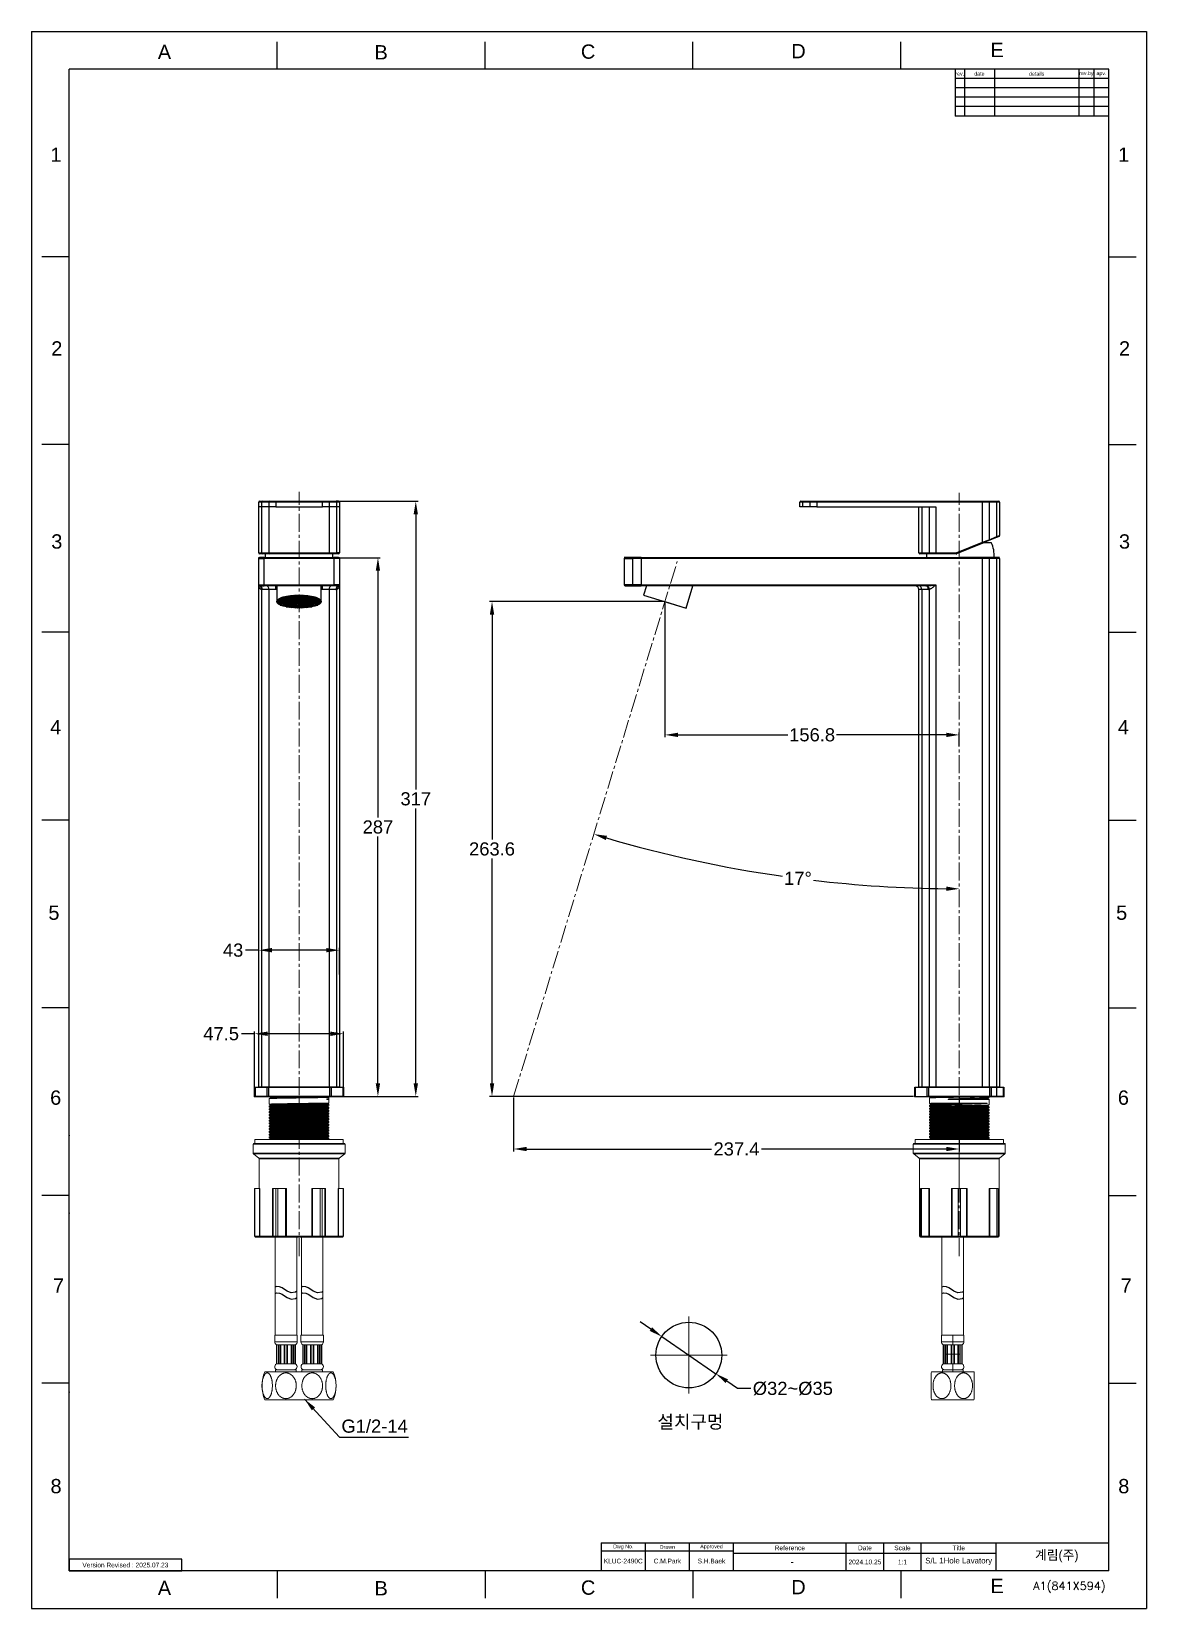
# Model space of a CAD drawing. Header units: millimetres. Extents: x 13387 to 13981, y 3730 to 4570.
import ezdxf

# ---------------------------------------------------------------- set-up
doc = ezdxf.new("R2010")
doc.units = ezdxf.units.MM
doc.linetypes.add('CENTER2', pattern=[28.575, 19.05, -3.175, 3.175, -3.175])
doc.linetypes.add('CENTERX2', pattern=[101.6, 63.5, -12.7, 12.7, -12.7])
doc.layers.add('CENTER', color=1, linetype='CENTERX2', lineweight=15)
doc.layers.add('DIM_', color=5, linetype='Continuous', lineweight=9)
doc.layers.add('TEXT', color=2, linetype='Continuous')
doc.styles.add('ROMANS', font='romans')
doc.styles.get("Standard").update_dxf_attribs({"font": 'arial.ttf'})
doc.dimstyles.new('사본(2) STANDARD', dxfattribs={"dimscale": 0, "dimtxt": 4, "dimasz": 4, "dimexe": 1.25, "dimexo": 0.625, "dimgap": 1.5, "dimtad": 3, "dimtih": 1, "dimtoh": 1, "dimdec": 1, "dimzin": 9, "dimdsep": 46, "dimtxsty": 'Standard', "dimcen": 2.5, "dimclrd": 5, "dimclre": 5, "dimclrt": 5, "dimadec": 0, "dimazin": 0, "dimtfac": 1, "dimtdec": 1, "dimtmove": 0, "dimatfit": 3, "dimfxl": 1.25, "dimtfill": 1, "dimtolj": 1, "dimtzin": 0, "dimarcsym": 0})

msp = doc.modelspace()

# ---------------------------------------------------------------- texts
at = {"char_height": 7.62, "attachment_point": 5}
for s, width, insert in [('A', 10, (13458.16, 4559.15)), ('B', 10, (13573.61, 4558.98)), ('C', 10, (13683.86, 4559.31)), ('D', 10, (13795.95, 4559.59)), ('E', 10, (13901.74, 4560.22)), ('1', 50, (13400.34, 4504.45)), ('1', 50, (13969.19, 4504.45)), ('2', 50, (13400.82, 4401.25)), ('2', 50, (13969.67, 4401.25)), ('3', 50, (13400.8, 4298.36)), ('3', 50, (13969.65, 4298.36)), ('4', 50, (13400.23, 4199.55)), ('4', 50, (13969.08, 4199.55)), ('5', 50, (13399.27, 4100.62)), ('5', 50, (13968.13, 4100.62)), ('6', 50, (13400.2, 4002.1)), ('6', 50, (13969.05, 4002.1)), ('7', 50, (13401.69, 3902.02)), ('7', 50, (13970.54, 3902.02)), ('8', 50, (13400.41, 3795.16)), ('8', 50, (13969.26, 3795.16)), ('A', 10, (13458.16, 3740.96)), ('B', 10, (13573.61, 3740.8)), ('C', 10, (13683.86, 3741.12)), ('D', 10, (13795.95, 3741.4)), ('E', 10, (13901.74, 3742.04))]:
    msp.add_mtext_dynamic_manual_height_columns(s, width=width, gutter_width=12.5, heights=[0], dxfattribs=dict(at, insert=insert))
at = {"layer": 'DIM_', "char_height": 7, "attachment_point": 1}
for s, width, insert in [('G1/2-14', 41.5111, (13552.46, 3830.66)), ('설치구멍', 39.7327, (13720.78, 3832.98))]:
    msp.add_mtext_dynamic_manual_height_columns(s, width=width, gutter_width=12.5, heights=[0], dxfattribs=dict(at, insert=insert))
at = {"layer": 'TEXT', "style": 'ROMANS'}
msp.add_text('A1(841X594)', height=4.375, dxfattribs=at).set_placement((13921.02, 3739.88))
at = {"layer": 'TEXT', "attachment_point": 5}
for s, width, insert, char_height in [('rev.', 5, (13881.84, 4547.54), 2), ('date', 16, (13892.34, 4547.54), 2), ('details', 45, (13922.84, 4547.54), 2), ('rev.by', 8, (13949.34, 4547.54), 2), ('apv.', 8, (13957.34, 4547.54), 2), ('Dwg No.', 23.5, (13702.59, 3762.79), 2), ('Drawn', 23.5, (13726.09, 3762.79), 2), ('Approved', 23.5, (13749.59, 3762.79), 2), ('Reference', 60, (13791.34, 3762.29), 2.5), ('Date', 20, (13831.34, 3762.29), 2.5), ('Scale', 20, (13851.34, 3762.29), 2.5), ('Title', 40, (13881.34, 3762.29), 2.5), ('{\\fArial Unicode MS|b0|i0|c129|p50;KLUC-2490C}', 23.5, (13702.59, 3755.29), 2.5), ('C.M.Park', 23.5, (13726.09, 3755.29), 2.5), ('S.H.Baek', 23.5, (13749.59, 3755.29), 2.5), ('2024.10.25', 20, (13831.34, 3754.79), 2.5), ('1:1', 20, (13851.34, 3754.79), 2.5), ('S/L 1Hole Lavatory', 62.9779, (13881.3, 3755.07), 3), ('Version Revised : 2025.07.23', 60, (13437.34, 3753.17), 2.5), ('-', 60, (13792.59, 3754.92), 3.5)]:
    msp.add_mtext_dynamic_manual_height_columns(s, width=width, gutter_width=12.5, heights=[0], dxfattribs=dict(at, insert=insert, char_height=char_height))
at = {"layer": 'TEXT', "linetype": 'CENTERX2', "insert": (13933.52, 3757.78), "char_height": 5, "attachment_point": 5}
msp.add_mtext_dynamic_manual_height_columns('{\\fHYGothic-Medium|b0|i0|c129|p18;계림(주)}', width=60, gutter_width=12.5, heights=[0], dxfattribs=at)

# ---------------------------------------------------------------- blocks, each defined once
blk = doc.blocks.new('*D2')
at = {"layer": 'Defpoints', "color": 0, "transparency": 16777216}
for p in [(13723.1, 3874.88), (13751.96, 3855.08)]:
    blk.add_point(p, dxfattribs=at)
at = {"layer": 'DIM_', "color": 5, "lineweight": -2, "transparency": 16777216}
for p, q in [((13717.33, 3878.84), (13711.56, 3882.81)), ((13723.1, 3874.88), (13751.96, 3855.08)), ((13763.5, 3847.15), (13757.73, 3851.12)), ((13770.5, 3847.15), (13763.5, 3847.15))]:
    blk.add_line(p, q, dxfattribs=at)
at = {"layer": 'DIM_', "color": 5, "transparency": 16777216}
for points in [[(13717.99, 3879.81), (13716.67, 3877.88), (13723.1, 3874.88)], [(13758.39, 3852.08), (13757.07, 3850.15), (13751.96, 3855.08)]]:
    blk.add_solid(points, dxfattribs=at)
at = {"layer": 'DIM_', "color": 5, "transparency": 16777216, "insert": (13792.95, 3847.15), "char_height": 7, "attachment_point": 5, "bg_fill": 3, "box_fill_scale": 1.1, "bg_fill_color": 256, "bg_fill_true_color": 13158600, "bg_fill_transparency": 0}
blk.add_mtext('\\A1;%%C32~%%C35', dxfattribs=at)
blk = doc.blocks.new('*D3')
at = {"layer": 'Defpoints', "color": 0, "transparency": 16777216}
for p in [(13553.62, 4036.18), (13506.12, 4005.29), (13553.62, 4005.29)]:
    blk.add_point(p, dxfattribs=at)
at = {"layer": 'DIM_', "color": 5, "lineweight": -2, "transparency": 16777216}
for p, q in [((13506.12, 4036.18), (13499.12, 4036.18)), ((13506.12, 4005.91), (13506.12, 4037.43)), ((13546.62, 4036.18), (13513.12, 4036.18)), ((13553.62, 4005.91), (13553.62, 4037.43))]:
    blk.add_line(p, q, dxfattribs=at)
at = {"layer": 'DIM_', "color": 5, "transparency": 16777216}
for points in [[(13513.12, 4037.34), (13513.12, 4035.01), (13506.12, 4036.18)], [(13546.62, 4037.34), (13546.62, 4035.01), (13553.62, 4036.18)]]:
    blk.add_solid(points, dxfattribs=at)
at = {"layer": 'DIM_', "color": 5, "transparency": 16777216, "insert": (13488.36, 4036.18), "char_height": 7, "attachment_point": 5, "bg_fill": 3, "box_fill_scale": 1.1, "bg_fill_color": 256, "bg_fill_true_color": 13158600, "bg_fill_transparency": 0}
blk.add_mtext('\\A1;47.5', dxfattribs=at)
blk = doc.blocks.new('*D0')
at = {"layer": 'Defpoints', "color": 0, "transparency": 16777216}
for p in [(13508.37, 4080.69), (13551.37, 4080.69), (13551.37, 4067.12)]:
    blk.add_point(p, dxfattribs=at)
at = {"layer": 'DIM_', "color": 5, "lineweight": -2, "transparency": 16777216}
for p, q in [((13508.37, 4080.69), (13501.37, 4080.69)), ((13508.37, 4081.32), (13508.37, 4081.94)), ((13544.37, 4080.69), (13515.37, 4080.69)), ((13551.37, 4067.74), (13551.37, 4081.94))]:
    blk.add_line(p, q, dxfattribs=at)
at = {"layer": 'DIM_', "color": 5, "transparency": 16777216}
for points in [[(13515.37, 4081.86), (13515.37, 4079.53), (13508.37, 4080.69)], [(13544.37, 4081.86), (13544.37, 4079.53), (13551.37, 4080.69)]]:
    blk.add_solid(points, dxfattribs=at)
at = {"layer": 'DIM_', "color": 5, "transparency": 16777216, "insert": (13494.72, 4080.69), "char_height": 7, "attachment_point": 5, "bg_fill": 3, "box_fill_scale": 1.1, "bg_fill_color": 256, "bg_fill_true_color": 13158600, "bg_fill_transparency": 0}
blk.add_mtext('\\A1;43', dxfattribs=at)
blk = doc.blocks.new('*D4')
at = {"layer": 'Defpoints', "color": 0, "transparency": 16777216}
for p in [(13549.56, 4319.79), (13592.06, 4319.79), (13553.62, 4002.79)]:
    blk.add_point(p, dxfattribs=at)
at = {"layer": 'DIM_', "color": 5, "lineweight": -2, "transparency": 16777216}
for p, q in [((13550.18, 4319.79), (13593.31, 4319.79)), ((13592.06, 4312.79), (13592.06, 4166.36)), ((13592.06, 4009.79), (13592.06, 4156.21)), ((13554.25, 4002.79), (13593.31, 4002.79))]:
    blk.add_line(p, q, dxfattribs=at)
at = {"layer": 'DIM_', "color": 5, "transparency": 16777216}
for points in [[(13590.89, 4312.79), (13593.23, 4312.79), (13592.06, 4319.79)], [(13590.89, 4009.79), (13593.23, 4009.79), (13592.06, 4002.79)]]:
    blk.add_solid(points, dxfattribs=at)
at = {"layer": 'DIM_', "color": 5, "transparency": 16777216, "insert": (13592.06, 4161.29), "char_height": 7, "attachment_point": 5, "bg_fill": 3, "box_fill_scale": 1.1, "bg_fill_color": 256, "bg_fill_true_color": 13158600, "bg_fill_transparency": 0}
blk.add_mtext('\\A1;317', dxfattribs=at)
blk = doc.blocks.new('*D5')
at = {"layer": 'Defpoints', "color": 0, "transparency": 16777216}
for p in [(13548.47, 4289.77), (13553.33, 4002.79), (13571.89, 4002.79)]:
    blk.add_point(p, dxfattribs=at)
at = {"layer": 'DIM_', "color": 5, "lineweight": -2, "transparency": 16777216}
for p, q in [((13549.09, 4289.77), (13573.14, 4289.77)), ((13571.89, 4282.77), (13571.89, 4151.35)), ((13571.89, 4009.79), (13571.89, 4141.2)), ((13553.96, 4002.79), (13573.14, 4002.79))]:
    blk.add_line(p, q, dxfattribs=at)
at = {"layer": 'DIM_', "color": 5, "transparency": 16777216}
for points in [[(13570.72, 4282.77), (13573.05, 4282.77), (13571.89, 4289.77)], [(13570.72, 4009.79), (13573.05, 4009.79), (13571.89, 4002.79)]]:
    blk.add_solid(points, dxfattribs=at)
at = {"layer": 'DIM_', "color": 5, "transparency": 16777216, "insert": (13571.89, 4146.28), "char_height": 7, "attachment_point": 5, "bg_fill": 3, "box_fill_scale": 1.1, "bg_fill_color": 256, "bg_fill_true_color": 13158600, "bg_fill_transparency": 0}
blk.add_mtext('\\A1;287', dxfattribs=at)
blk = doc.blocks.new('*D6')
at = {"layer": 'Defpoints', "color": 0, "transparency": 16777216}
for p in [(13632.67, 4266.4), (13724.79, 4266.4), (13857.88, 4002.79)]:
    blk.add_point(p, dxfattribs=at)
at = {"layer": 'DIM_', "color": 5, "lineweight": -2, "transparency": 16777216}
for p, q in [((13724.17, 4266.4), (13631.42, 4266.4)), ((13632.67, 4259.4), (13632.67, 4139.67)), ((13632.67, 4009.79), (13632.67, 4129.52)), ((13857.26, 4002.79), (13631.42, 4002.79))]:
    blk.add_line(p, q, dxfattribs=at)
at = {"layer": 'DIM_', "color": 5, "transparency": 16777216}
for points in [[(13631.5, 4259.4), (13633.84, 4259.4), (13632.67, 4266.4)], [(13631.5, 4009.79), (13633.84, 4009.79), (13632.67, 4002.79)]]:
    blk.add_solid(points, dxfattribs=at)
at = {"layer": 'DIM_', "color": 5, "transparency": 16777216, "insert": (13632.67, 4134.59), "char_height": 7, "attachment_point": 5, "bg_fill": 3, "box_fill_scale": 1.1, "bg_fill_color": 256, "bg_fill_true_color": 13158600, "bg_fill_transparency": 0}
blk.add_mtext('\\A1;263.6', dxfattribs=at)
blk = doc.blocks.new('*D7')
at = {"layer": 'Defpoints', "color": 0, "transparency": 16777216}
for p in [(13644.2, 4002.79), (13881.63, 4002.79), (13881.63, 3974.78)]:
    blk.add_point(p, dxfattribs=at)
at = {"layer": 'DIM_', "color": 5, "lineweight": -2, "transparency": 16777216}
for p, q in [((13644.2, 4002.16), (13644.2, 3973.53)), ((13881.63, 4002.16), (13881.63, 3973.53)), ((13651.2, 3974.78), (13749.56, 3974.78)), ((13874.63, 3974.78), (13776.27, 3974.78))]:
    blk.add_line(p, q, dxfattribs=at)
at = {"layer": 'DIM_', "color": 5, "transparency": 16777216}
for points in [[(13651.2, 3975.95), (13651.2, 3973.61), (13644.2, 3974.78)], [(13874.63, 3975.95), (13874.63, 3973.61), (13881.63, 3974.78)]]:
    blk.add_solid(points, dxfattribs=at)
at = {"layer": 'DIM_', "color": 5, "transparency": 16777216, "insert": (13762.91, 3974.78), "char_height": 7, "attachment_point": 5, "bg_fill": 3, "box_fill_scale": 1.1, "bg_fill_color": 256, "bg_fill_true_color": 13158600, "bg_fill_transparency": 0}
blk.add_mtext('\\A1;237.4', dxfattribs=at)
blk = doc.blocks.new('*D1')
at = {"layer": 'Defpoints', "color": 0, "transparency": 16777216}
for p in [(13724.79, 4266.4), (13881.63, 4195.38), (13881.63, 4188.65)]:
    blk.add_point(p, dxfattribs=at)
at = {"layer": 'DIM_', "color": 5, "lineweight": -2, "transparency": 16777216}
for p, q in [((13724.79, 4265.77), (13724.79, 4194.13)), ((13731.79, 4195.38), (13790.22, 4195.38)), ((13874.63, 4195.38), (13816.2, 4195.38)), ((13881.63, 4189.27), (13881.63, 4196.63))]:
    blk.add_line(p, q, dxfattribs=at)
at = {"layer": 'DIM_', "color": 5, "transparency": 16777216}
for points in [[(13731.79, 4196.55), (13731.79, 4194.22), (13724.79, 4195.38)], [(13874.63, 4196.55), (13874.63, 4194.22), (13881.63, 4195.38)]]:
    blk.add_solid(points, dxfattribs=at)
at = {"layer": 'DIM_', "color": 5, "transparency": 16777216, "insert": (13803.21, 4195.38), "char_height": 7, "attachment_point": 5, "bg_fill": 3, "box_fill_scale": 1.1, "bg_fill_color": 256, "bg_fill_true_color": 13158600, "bg_fill_transparency": 0}
blk.add_mtext('\\A1;156.8', dxfattribs=at)
blk = doc.blocks.new('*D8')
at = {"layer": 'Defpoints', "color": 0, "transparency": 16777216}
for p in [(13881.63, 4324.29), (13731.3, 4287.7), (13750.75, 4126.39), (13644.2, 4002.79), (13881.63, 3917.79)]:
    blk.add_point(p, dxfattribs=at)
at = {"layer": 'DIM_', "color": 5, "lineweight": -2, "transparency": 16777216}
for start, end in [(253.6022, 261.88679), (263.28128, 269.3978)]:
    blk.add_arc((13881.63, 4779.41), 666.01, start, end, dxfattribs=at)
at = {"layer": 'DIM_', "color": 5, "transparency": 16777216}
for points in [[(13693.28, 4139.37), (13693.95, 4141.61), (13686.91, 4142.5)], [(13874.64, 4114.6), (13874.63, 4112.27), (13881.63, 4113.4)]]:
    blk.add_solid(points, dxfattribs=at)
at = {"layer": 'DIM_', "color": 5, "transparency": 16777216, "insert": (13795.68, 4118.97), "char_height": 7, "attachment_point": 5, "bg_fill": 3, "box_fill_scale": 1.1, "bg_fill_color": 256, "bg_fill_true_color": 13158600, "bg_fill_transparency": 0}
blk.add_mtext('\\A1;17°', dxfattribs=at)

# ---------------------------------------------------------------- hatches: boundary and pattern name
h = msp.add_hatch()
h.set_pattern_fill('NET3', color=256, scale=0.31)
h.set_pattern_definition([(0, (6851.1036, 2249.7932), (0, 0.98425), []), (60, (6851.1036, 2249.7932), (-0.8523855, 0.492125), []), (120, (6851.1036, 2249.7932), (-0.8523855, -0.492125), [])])
edge = h.paths.add_edge_path()
edge.add_ellipse((13529.87, 4266.4), major_axis=(-11.85, 0), ratio=0.292372, start_angle=180, end_angle=360)
edge.add_ellipse((13529.87, 4266.4), major_axis=(-11.85, 0), ratio=0.292372, start_angle=0, end_angle=180)

# ---------------------------------------------------------------- linework, layer by layer
at = {"color": 7, "linetype": 'Continuous'}
for p, q in [((13387.34, 4570.04), (13981.34, 4570.04)), ((13387.34, 4570.04), (13387.34, 3730.04)), ((13981.34, 4570.04), (13981.34, 3730.04)), ((13518.14, 4550.04), (13518.14, 4564.58)), ((13628.94, 4550.04), (13628.94, 4564.58)), ((13739.74, 4550.04), (13739.74, 4564.58)), ((13850.54, 4550.04), (13850.54, 4564.58)), ((13961.34, 4550.04), (13407.34, 4550.04)), ((13961.34, 3750.04), (13961.34, 4550.04)), ((13407.34, 4450.04), (13392.81, 4450.04)), ((13961.34, 4450.04), (13975.88, 4450.04)), ((13407.34, 4350.04), (13392.81, 4350.04)), ((13961.34, 4350.04), (13975.88, 4350.04)), ((13407.34, 4250.04), (13392.81, 4250.04)), ((13961.34, 4250.04), (13975.88, 4250.04)), ((13407.34, 4150.04), (13392.81, 4150.04)), ((13961.34, 4150.04), (13975.88, 4150.04)), ((13407.34, 4050.04), (13392.81, 4050.04)), ((13961.34, 4050.04), (13975.88, 4050.04)), ((13407.34, 3950.04), (13392.81, 3950.04)), ((13961.34, 3950.04), (13975.88, 3950.04)), ((13517.87, 3901.58), (13517.12, 3901.23)), ((13517.12, 3897.85), (13517.87, 3898.2)), ((13519.48, 3901.39), (13517.87, 3901.58)), ((13517.87, 3898.2), (13519.48, 3898.01)), ((13520.8, 3900.77), (13519.48, 3901.39)), ((13519.48, 3898.01), (13520.8, 3897.4)), ((13522.13, 3899.95), (13520.8, 3900.77)), ((13523.47, 3899.11), (13522.13, 3899.95)), ((13525.67, 3898.22), (13523.47, 3899.11)), ((13528, 3898.54), (13525.67, 3898.22)), ((13528.62, 3899.11), (13528, 3898.54)), ((13531.87, 3901.58), (13531.12, 3901.23)), ((13531.12, 3897.85), (13531.87, 3898.2)), ((13533.48, 3901.39), (13531.87, 3901.58)), ((13531.87, 3898.2), (13533.48, 3898.01)), ((13534.8, 3900.77), (13533.48, 3901.39)), ((13533.48, 3898.01), (13534.8, 3897.4)), ((13536.13, 3899.95), (13534.8, 3900.77)), ((13537.47, 3899.11), (13536.13, 3899.95)), ((13539.67, 3898.22), (13537.47, 3899.11)), ((13542, 3898.54), (13539.67, 3898.22)), ((13542.62, 3899.11), (13542, 3898.54)), ((13873.13, 3901.58), (13872.38, 3901.23)), ((13872.38, 3897.85), (13873.13, 3898.2)), ((13874.74, 3901.39), (13873.13, 3901.58)), ((13873.13, 3898.2), (13874.74, 3898.01)), ((13876.06, 3900.77), (13874.74, 3901.39)), ((13874.74, 3898.01), (13876.06, 3897.4)), ((13877.39, 3899.95), (13876.06, 3900.77)), ((13878.73, 3899.11), (13877.39, 3899.95)), ((13880.93, 3898.22), (13878.73, 3899.11)), ((13883.26, 3898.54), (13880.93, 3898.22)), ((13883.88, 3899.11), (13883.26, 3898.54)), ((13520.8, 3897.4), (13522.13, 3896.57)), ((13522.13, 3896.57), (13523.47, 3895.73)), ((13523.47, 3895.73), (13525.67, 3894.85)), ((13525.67, 3894.85), (13528, 3895.17)), ((13528, 3895.17), (13528.62, 3895.73)), ((13534.8, 3897.4), (13536.13, 3896.57)), ((13536.13, 3896.57), (13537.47, 3895.73)), ((13537.47, 3895.73), (13539.67, 3894.85)), ((13539.67, 3894.85), (13542, 3895.17)), ((13542, 3895.17), (13542.62, 3895.73)), ((13876.06, 3897.4), (13877.39, 3896.57)), ((13877.39, 3896.57), (13878.73, 3895.73)), ((13878.73, 3895.73), (13880.93, 3894.85)), ((13880.93, 3894.85), (13883.26, 3895.17)), ((13883.26, 3895.17), (13883.88, 3895.73)), ((13407.34, 3850.04), (13392.81, 3850.04)), ((13961.34, 3850.04), (13975.88, 3850.04)), ((13518.15, 3750.04), (13518.15, 3735.5)), ((13628.95, 3750.04), (13628.95, 3735.5)), ((13739.75, 3750.04), (13739.75, 3735.5)), ((13850.55, 3750.04), (13850.55, 3735.5)), ((13387.34, 3730.04), (13981.34, 3730.04))]:
    msp.add_line(p, q, dxfattribs=at)
at = {"linetype": 'Continuous'}
for p, q in [((13407.34, 3750.04), (13407.34, 4550.04)), ((13961.34, 3750.04), (13407.34, 3750.04))]:
    msp.add_line(p, q, dxfattribs=at)
for p, q in [((13879.34, 4550.04), (13879.34, 4525.04)), ((13961.34, 4545.04), (13879.34, 4545.04)), ((13884.34, 4550.04), (13884.34, 4525.04)), ((13900.34, 4550.04), (13900.34, 4525.04)), ((13945.34, 4550.04), (13945.34, 4525.04)), ((13953.34, 4550.04), (13953.34, 4525.04)), ((13961.34, 4540.04), (13879.34, 4540.04)), ((13961.34, 4535.04), (13879.34, 4535.04)), ((13961.34, 4530.04), (13879.34, 4530.04)), ((13961.34, 4525.04), (13879.34, 4525.04)), ((13509.84, 4319.29), (13508.37, 4319.29)), ((13508.37, 4316.79), (13508.37, 4319.29)), ((13508.87, 4319.79), (13510.19, 4319.79)), ((13509.84, 4319.29), (13509.84, 4316.79)), ((13513.91, 4319.29), (13509.84, 4319.29)), ((13510.19, 4319.79), (13514.26, 4319.79)), ((13517.44, 4319.29), (13513.91, 4319.29)), ((13513.91, 4316.79), (13513.91, 4319.29)), ((13514.26, 4319.79), (13517.44, 4319.79)), ((13517.44, 4319.79), (13517.44, 4319.29)), ((13517.44, 4319.79), (13542.3, 4319.79)), ((13517.44, 4319.29), (13517.44, 4316.79)), ((13542.3, 4319.29), (13517.44, 4319.29)), ((13542.3, 4319.79), (13545.48, 4319.79)), ((13542.3, 4319.79), (13542.3, 4319.29)), ((13545.84, 4319.29), (13542.3, 4319.29)), ((13542.3, 4316.79), (13542.3, 4319.29)), ((13545.48, 4319.79), (13549.56, 4319.79)), ((13549.91, 4319.29), (13545.84, 4319.29)), ((13545.84, 4319.29), (13545.84, 4316.79)), ((13550.87, 4319.79), (13549.56, 4319.79)), ((13551.37, 4319.29), (13549.91, 4319.29)), ((13549.91, 4316.79), (13549.91, 4319.29)), ((13551.37, 4319.29), (13551.37, 4316.79)), ((13798.1, 4319.29), (13796.63, 4319.29)), ((13796.63, 4316.79), (13796.63, 4319.29)), ((13797.13, 4319.79), (13798.45, 4319.79)), ((13798.1, 4319.29), (13798.1, 4316.79)), ((13802.17, 4319.29), (13798.1, 4319.29)), ((13798.45, 4319.79), (13802.52, 4319.79)), ((13805.7, 4319.29), (13802.17, 4319.29)), ((13802.17, 4316.79), (13802.17, 4319.29)), ((13802.52, 4319.79), (13805.7, 4319.79)), ((13805.7, 4319.79), (13894.06, 4319.79)), ((13805.7, 4319.29), (13805.7, 4319.79)), ((13894.06, 4319.29), (13805.7, 4319.29)), ((13805.7, 4319.29), (13805.7, 4316.79)), ((13894.06, 4319.79), (13897.24, 4319.79)), ((13894.06, 4319.29), (13894.06, 4319.79)), ((13897.6, 4319.29), (13894.06, 4319.29)), ((13894.06, 4298.02), (13894.06, 4319.29)), ((13897.24, 4319.79), (13901.32, 4319.79)), ((13901.67, 4319.29), (13897.6, 4319.29)), ((13897.6, 4319.29), (13897.6, 4299.33)), ((13901.32, 4319.79), (13902.63, 4319.79)), ((13903.13, 4319.29), (13901.67, 4319.29)), ((13901.67, 4300.99), (13901.67, 4319.29)), ((13903.13, 4319.29), (13903.13, 4301.53)), ((13508.37, 4292.29), (13508.37, 4316.79)), ((13509.84, 4316.79), (13508.37, 4316.79)), ((13509.84, 4316.79), (13509.84, 4292.29)), ((13513.91, 4316.79), (13509.84, 4316.79)), ((13513.91, 4292.29), (13513.91, 4316.79)), ((13517.44, 4316.79), (13513.91, 4316.79)), ((13517.44, 4316.79), (13542.3, 4316.79)), ((13545.84, 4316.79), (13542.3, 4316.79)), ((13545.84, 4316.79), (13545.84, 4292.29)), ((13549.91, 4316.79), (13545.84, 4316.79)), ((13549.91, 4292.29), (13549.91, 4316.79)), ((13551.37, 4316.79), (13549.91, 4316.79)), ((13551.37, 4316.79), (13551.37, 4292.29)), ((13798.1, 4316.79), (13796.63, 4316.79)), ((13802.17, 4316.79), (13798.1, 4316.79)), ((13805.7, 4316.79), (13802.17, 4316.79)), ((13805.7, 4316.79), (13869.2, 4316.79)), ((13860.13, 4292.29), (13860.13, 4316.79)), ((13861.6, 4316.79), (13861.6, 4292.29)), ((13865.67, 4292.29), (13865.67, 4316.79)), ((13869.2, 4316.79), (13869.2, 4292.29)), ((13897.6, 4299.33), (13901.67, 4300.99)), ((13902.82, 4301.07), (13901.5, 4300.53)), ((13901.67, 4300.99), (13903.13, 4301.53)), ((13880.04, 4292.29), (13894.06, 4298.02)), ((13894.25, 4297.56), (13880.22, 4291.82)), ((13894.06, 4298.02), (13897.6, 4299.33)), ((13897.43, 4298.86), (13894.25, 4297.56)), ((13894.8, 4297.79), (13898.63, 4297.79)), ((13894.8, 4297.79), (13898.63, 4297.79)), ((13901.5, 4300.53), (13897.43, 4298.86)), ((13508.37, 4292.29), (13509.84, 4292.29)), ((13508.37, 4289.79), (13551.37, 4289.79)), ((13508.37, 4274.79), (13508.37, 4289.79)), ((13508.37, 4289.79), (13551.37, 4289.79)), ((13508.37, 4289.29), (13511.11, 4289.29)), ((13508.37, 4275.29), (13508.37, 4289.29)), ((13510.19, 4291.79), (13508.87, 4291.79)), ((13511.34, 4289.79), (13508.87, 4289.79)), ((13509.84, 4292.29), (13513.91, 4292.29)), ((13514.26, 4291.79), (13510.19, 4291.79)), ((13511.11, 4289.29), (13511.11, 4275.29)), ((13548.63, 4289.29), (13511.11, 4289.29)), ((13511.34, 4289.79), (13548.41, 4289.79)), ((13513.91, 4292.29), (13517.44, 4292.29)), ((13517.44, 4291.79), (13514.26, 4291.79)), ((13517.44, 4291.79), (13517.44, 4292.29)), ((13517.44, 4292.29), (13542.3, 4292.29)), ((13542.3, 4291.79), (13517.44, 4291.79)), ((13542.3, 4291.79), (13542.3, 4292.29)), ((13542.3, 4292.29), (13545.84, 4292.29)), ((13545.48, 4291.79), (13542.3, 4291.79)), ((13549.56, 4291.79), (13545.48, 4291.79)), ((13545.84, 4292.29), (13549.91, 4292.29)), ((13550.87, 4289.79), (13548.41, 4289.79)), ((13551.37, 4289.29), (13548.63, 4289.29)), ((13548.63, 4275.29), (13548.63, 4289.29)), ((13550.87, 4291.79), (13549.56, 4291.79)), ((13551.37, 4292.29), (13549.91, 4292.29)), ((13551.37, 4289.79), (13551.37, 4274.79)), ((13551.37, 4289.29), (13551.37, 4275.29)), ((13709.13, 4289.79), (13703.13, 4289.79)), ((13703.13, 4289.29), (13703.13, 4275.29)), ((13703.13, 4289.29), (13707.61, 4289.29)), ((13708.06, 4289.79), (13703.63, 4289.79)), ((13712.07, 4289.29), (13707.61, 4289.29)), ((13707.61, 4275.29), (13707.61, 4289.29)), ((13712.07, 4289.79), (13708.06, 4289.79)), ((13712.07, 4289.79), (13712.07, 4289.29)), ((13712.07, 4289.79), (13894.06, 4289.79)), ((13894.06, 4289.29), (13712.07, 4289.29)), ((13712.07, 4289.29), (13712.07, 4275.29)), ((13860.13, 4292.29), (13861.6, 4292.29)), ((13861.95, 4291.79), (13860.63, 4291.79)), ((13861.6, 4292.29), (13865.67, 4292.29)), ((13866.02, 4291.79), (13861.95, 4291.79)), ((13865.67, 4292.29), (13869.2, 4292.29)), ((13869.2, 4291.79), (13866.02, 4291.79)), ((13869.2, 4292.29), (13880.04, 4292.29)), ((13880.04, 4291.79), (13869.2, 4291.79)), ((13900.13, 4289.79), (13882.13, 4289.79)), ((13894.06, 4289.79), (13897.24, 4289.79)), ((13894.06, 4289.29), (13894.06, 4289.79)), ((13894.06, 4007.79), (13894.06, 4289.29)), ((13897.6, 4289.29), (13894.06, 4289.29)), ((13897.24, 4289.79), (13901.32, 4289.79)), ((13901.67, 4289.29), (13897.6, 4289.29)), ((13897.6, 4289.29), (13897.6, 4007.79)), ((13903.13, 4289.79), (13900.13, 4289.79)), ((13901.32, 4289.79), (13902.63, 4289.79)), ((13903.13, 4289.29), (13901.67, 4289.29)), ((13901.67, 4002.79), (13901.67, 4289.29)), ((13903.13, 4289.29), (13903.13, 4007.79)), ((13508.37, 4275.29), (13511.11, 4275.29)), ((13551.37, 4274.79), (13508.37, 4274.79)), ((13508.37, 4007.79), (13508.37, 4274.79)), ((13508.87, 4274.79), (13511.34, 4274.79)), ((13509.84, 4272.83), (13509.84, 4007.79)), ((13513.91, 4272.79), (13510.29, 4272.79)), ((13511.11, 4275.29), (13548.63, 4275.29)), ((13548.41, 4274.79), (13511.34, 4274.79)), ((13513.91, 4007.79), (13513.91, 4272.79)), ((13517.44, 4272.79), (13513.91, 4272.79)), ((13517.44, 4272.79), (13517.44, 4274.79)), ((13518.02, 4272.79), (13517.44, 4272.79)), ((13518.02, 4274.79), (13518.02, 4266.4)), ((13541.72, 4266.4), (13541.72, 4274.79)), ((13542.3, 4272.79), (13541.72, 4272.79)), ((13542.3, 4272.79), (13542.3, 4274.79)), ((13545.84, 4272.79), (13542.3, 4272.79)), ((13549.46, 4272.79), (13545.84, 4272.79)), ((13545.84, 4272.79), (13545.84, 4007.79)), ((13550.87, 4274.79), (13548.41, 4274.79)), ((13551.37, 4275.29), (13548.63, 4275.29)), ((13549.91, 4007.79), (13549.91, 4272.83)), ((13551.37, 4274.79), (13551.37, 4007.79)), ((13707.61, 4275.29), (13703.13, 4275.29)), ((13703.63, 4274.79), (13708.06, 4274.79)), ((13712.07, 4275.29), (13707.61, 4275.29)), ((13708.06, 4274.79), (13712.07, 4274.79)), ((13712.07, 4275.29), (13869.2, 4275.29)), ((13712.07, 4275.29), (13712.07, 4274.79)), ((13863.81, 4274.79), (13712.07, 4274.79)), ((13714.96, 4274.79), (13713.46, 4269.86)), ((13713.46, 4269.86), (13736.12, 4262.93)), ((13736.12, 4262.93), (13739.75, 4274.79)), ((13860.13, 4007.79), (13860.13, 4272.79)), ((13861.6, 4272.79), (13860.13, 4272.79)), ((13861.6, 4272.79), (13861.6, 4007.79)), ((13865.22, 4272.79), (13861.6, 4272.79)), ((13865.67, 4007.79), (13865.67, 4272.83)), ((13869.2, 4275.29), (13869.2, 4007.79)), ((13724.79, 4266.4), (13736.12, 4262.93)), ((13506.12, 4007.79), (13553.62, 4007.79)), ((13506.12, 4007.79), (13506.42, 4007.79)), ((13506.12, 4002.79), (13506.12, 4007.79)), ((13506.42, 4007.79), (13512.83, 4007.79)), ((13506.42, 4007.79), (13506.42, 4002.79)), ((13515.37, 4007.79), (13508.37, 4007.79)), ((13508.37, 4007.79), (13515.37, 4007.79)), ((13512.83, 4007.79), (13513.54, 4007.79)), ((13512.83, 4002.79), (13512.83, 4007.79)), ((13513.54, 4007.79), (13546.21, 4007.79)), ((13513.54, 4007.79), (13513.54, 4002.79)), ((13544.37, 4007.79), (13515.37, 4007.79)), ((13515.37, 4007.79), (13544.37, 4007.79)), ((13544.37, 4007.79), (13551.37, 4007.79)), ((13551.37, 4007.79), (13544.37, 4007.79)), ((13546.21, 4007.79), (13546.92, 4007.79)), ((13546.21, 4002.79), (13546.21, 4007.79)), ((13546.92, 4007.79), (13553.33, 4007.79)), ((13546.92, 4007.79), (13546.92, 4002.79)), ((13553.62, 4007.79), (13553.33, 4007.79)), ((13553.33, 4002.79), (13553.33, 4007.79)), ((13553.62, 4007.79), (13553.62, 4002.79)), ((13857.88, 4007.79), (13905.38, 4007.79)), ((13857.88, 4007.79), (13858.18, 4007.79)), ((13857.88, 4002.79), (13857.88, 4007.79)), ((13858.18, 4007.79), (13864.59, 4007.79)), ((13858.18, 4007.79), (13858.18, 4002.79)), ((13860.13, 4007.79), (13867.13, 4007.79)), ((13867.13, 4007.79), (13860.13, 4007.79)), ((13864.59, 4007.79), (13865.3, 4007.79)), ((13864.59, 4002.79), (13864.59, 4007.79)), ((13865.3, 4007.79), (13897.97, 4007.79)), ((13865.3, 4007.79), (13865.3, 4002.79)), ((13867.13, 4007.79), (13896.13, 4007.79)), ((13896.13, 4007.79), (13867.13, 4007.79)), ((13903.13, 4007.79), (13896.13, 4007.79)), ((13896.13, 4007.79), (13903.13, 4007.79)), ((13897.97, 4007.79), (13898.68, 4007.79)), ((13897.97, 4002.79), (13897.97, 4007.79)), ((13898.68, 4007.79), (13905.09, 4007.79)), ((13898.68, 4007.79), (13898.68, 4002.79)), ((13905.09, 4007.79), (13905.38, 4007.79)), ((13905.09, 4002.79), (13905.09, 4007.79)), ((13905.38, 4007.79), (13905.38, 4002.79)), ((13513.12, 4002.79), (13506.12, 4002.79)), ((13513.12, 4002.79), (13506.12, 4002.79)), ((13506.42, 4002.79), (13506.12, 4002.79)), ((13506.42, 4002.79), (13512.83, 4002.79)), ((13513.54, 4002.79), (13512.83, 4002.79)), ((13546.62, 4002.79), (13513.12, 4002.79)), ((13513.12, 4002.79), (13546.62, 4002.79)), ((13513.54, 4002.79), (13546.21, 4002.79)), ((13546.92, 4002.79), (13546.21, 4002.79)), ((13553.62, 4002.79), (13546.62, 4002.79)), ((13546.62, 4002.79), (13553.62, 4002.79)), ((13546.92, 4002.79), (13553.33, 4002.79)), ((13553.62, 4002.79), (13553.33, 4002.79)), ((13857.88, 4002.79), (13864.88, 4002.79)), ((13857.88, 4002.79), (13864.88, 4002.79)), ((13858.18, 4002.79), (13857.88, 4002.79)), ((13858.18, 4002.79), (13864.59, 4002.79)), ((13865.3, 4002.79), (13864.59, 4002.79)), ((13898.38, 4002.79), (13864.88, 4002.79)), ((13864.88, 4002.79), (13898.38, 4002.79)), ((13865.3, 4002.79), (13897.97, 4002.79)), ((13898.68, 4002.79), (13897.97, 4002.79)), ((13898.38, 4002.79), (13905.38, 4002.79)), ((13905.38, 4002.79), (13898.38, 4002.79)), ((13898.68, 4002.79), (13905.09, 4002.79)), ((13905.38, 4002.79), (13905.09, 4002.79)), ((13690.84, 3765.04), (13961.34, 3765.04)), ((13690.84, 3765.04), (13690.84, 3750.04)), ((13714.34, 3765.04), (13714.34, 3750.04)), ((13737.84, 3750.04), (13737.84, 3765.04)), ((13761.34, 3750.04), (13761.34, 3765.04)), ((13821.34, 3750.04), (13821.34, 3765.04)), ((13821.34, 3750.04), (13821.34, 3765.04)), ((13821.34, 3750.04), (13821.34, 3765.04)), ((13841.34, 3750.04), (13841.34, 3765.04)), ((13861.34, 3750.04), (13861.34, 3765.04)), ((13901.34, 3750.04), (13901.34, 3765.04)), ((13761.34, 3760.54), (13690.84, 3760.54)), ((13761.34, 3759.54), (13901.34, 3759.54))]:
    msp.add_line(p, q)
at = {"linetype": 'Continuous', "lineweight": 18}
for p, q in [((13509.62, 4002.54), (13550.12, 4002.54)), ((13513.97, 4001.6), (13513.97, 3998.66)), ((13543.64, 3999.29), (13545.77, 3999.29)), ((13544.59, 4001.22), (13545.77, 4001.22)), ((13545.24, 3998.98), (13545.77, 3999.29)), ((13545.77, 4001.22), (13545.58, 4001.33)), ((13545.77, 4001.6), (13545.77, 4002.35)), ((13545.77, 3999.29), (13545.77, 4001.22)), ((13545.77, 3997.91), (13545.77, 3998.53)), ((13861.38, 4002.54), (13881.63, 4002.54)), ((13865.73, 4001.97), (13865.73, 3999.04)), ((13865.74, 3999.03), (13865.73, 3999.04)), ((13896.41, 3999.29), (13873.68, 3999.29)), ((13897.53, 4001.22), (13875.62, 4001.22)), ((13881.63, 4002.54), (13901.88, 4002.54)), ((13897.53, 4002.54), (13897.53, 4002.35)), ((13897.53, 4001.22), (13897.53, 3998.29)), ((13513.97, 3997.66), (13513.97, 3997.16)), ((13513.97, 3996.16), (13513.97, 3995.66)), ((13513.97, 3994.66), (13513.97, 3994.16)), ((13513.97, 3993.16), (13513.97, 3992.66)), ((13513.97, 3991.66), (13513.97, 3991.16)), ((13513.97, 3990.16), (13513.97, 3989.66)), ((13545.77, 3996.41), (13545.77, 3996.91)), ((13545.77, 3994.91), (13545.77, 3995.41)), ((13545.77, 3993.41), (13545.77, 3993.91)), ((13545.77, 3991.91), (13545.77, 3992.41)), ((13545.77, 3990.41), (13545.77, 3990.91)), ((13865.73, 3998.03), (13865.73, 3997.54)), ((13865.74, 3997.53), (13865.73, 3997.54)), ((13865.73, 3996.53), (13865.73, 3996.04)), ((13865.74, 3996.03), (13865.73, 3996.04)), ((13865.73, 3995.03), (13865.73, 3994.54)), ((13865.74, 3994.53), (13865.73, 3994.54)), ((13865.73, 3993.53), (13865.73, 3993.04)), ((13865.74, 3993.03), (13865.73, 3993.04)), ((13865.73, 3992.03), (13865.73, 3991.54)), ((13865.74, 3991.53), (13865.73, 3991.54)), ((13865.73, 3990.53), (13865.73, 3990.04)), ((13865.74, 3990.03), (13865.73, 3990.04)), ((13889.23, 3992.94), (13889.23, 3993.13)), ((13897.53, 3997.29), (13897.53, 3997.28)), ((13897.53, 3997.28), (13897.53, 3996.79)), ((13897.53, 3995.79), (13897.53, 3995.78)), ((13897.53, 3995.78), (13897.53, 3995.29)), ((13897.53, 3994.29), (13897.53, 3994.28)), ((13897.53, 3994.28), (13897.53, 3993.79)), ((13897.53, 3992.79), (13897.53, 3992.78)), ((13897.53, 3992.78), (13897.53, 3992.29)), ((13897.53, 3991.29), (13897.53, 3991.28)), ((13897.53, 3991.28), (13897.53, 3990.79)), ((13513.97, 3988.66), (13513.97, 3988.16)), ((13513.97, 3987.16), (13513.97, 3986.66)), ((13513.97, 3985.66), (13513.97, 3985.16)), ((13513.97, 3984.16), (13513.97, 3983.66)), ((13513.97, 3982.66), (13513.97, 3982.16)), ((13545.77, 3988.91), (13545.77, 3989.41)), ((13545.77, 3987.41), (13545.77, 3987.91)), ((13545.77, 3985.91), (13545.77, 3986.41)), ((13545.77, 3984.41), (13545.77, 3984.91)), ((13545.77, 3982.91), (13545.77, 3983.41)), ((13545.77, 3981.41), (13545.77, 3981.91)), ((13865.73, 3989.03), (13865.73, 3988.54)), ((13865.74, 3988.53), (13865.73, 3988.54)), ((13865.73, 3987.53), (13865.73, 3987.04)), ((13865.74, 3987.03), (13865.73, 3987.04)), ((13865.73, 3986.03), (13865.73, 3985.54)), ((13865.74, 3985.53), (13865.73, 3985.54)), ((13865.73, 3984.53), (13865.73, 3984.04)), ((13865.74, 3984.03), (13865.73, 3984.04)), ((13865.73, 3983.03), (13865.73, 3982.54)), ((13865.74, 3982.53), (13865.73, 3982.54)), ((13896.82, 3987.19), (13896.82, 3987.38)), ((13896.82, 3987.19), (13896.82, 3987.2)), ((13897.53, 3989.79), (13897.53, 3989.78)), ((13897.53, 3989.78), (13897.53, 3989.29)), ((13897.53, 3988.29), (13897.53, 3988.28)), ((13897.53, 3988.28), (13897.53, 3987.79)), ((13897.53, 3986.79), (13897.53, 3986.78)), ((13897.53, 3986.78), (13897.53, 3986.29)), ((13897.53, 3985.29), (13897.53, 3985.28)), ((13897.53, 3985.28), (13897.53, 3984.79)), ((13897.53, 3983.79), (13897.53, 3983.78)), ((13897.53, 3983.78), (13897.53, 3983.29)), ((13897.53, 3982.29), (13897.53, 3982.28)), ((13897.53, 3982.28), (13897.53, 3981.79)), ((13505.37, 3972.53), (13505.37, 3977.29)), ((13505.87, 3977.79), (13553.87, 3977.79)), ((13553.37, 3979.79), (13506.37, 3979.79)), ((13506.37, 3979.79), (13506.37, 3977.79)), ((13513.97, 3981.16), (13513.97, 3980.66)), ((13545.77, 3979.91), (13545.77, 3980.41)), ((13545.77, 3979.91), (13545.77, 3979.91)), ((13553.37, 3979.79), (13553.37, 3977.79)), ((13554.37, 3972.53), (13554.37, 3977.29)), ((13857.13, 3977.29), (13857.13, 3972.53)), ((13881.63, 3977.79), (13857.63, 3977.79)), ((13881.63, 3979.79), (13858.13, 3979.79)), ((13858.13, 3979.79), (13858.13, 3977.79)), ((13865.73, 3981.53), (13865.73, 3981.04)), ((13865.74, 3981.03), (13865.73, 3981.04)), ((13865.73, 3980.03), (13865.73, 3979.79)), ((13881.63, 3979.79), (13905.13, 3979.79)), ((13881.63, 3977.79), (13905.63, 3977.79)), ((13897.53, 3980.79), (13897.53, 3980.78)), ((13897.53, 3980.78), (13897.53, 3980.29)), ((13905.13, 3977.79), (13905.13, 3979.79)), ((13906.13, 3972.53), (13906.13, 3977.29)), ((13508.43, 3969.94), (13505.57, 3972.14)), ((13508.62, 3969.54), (13508.62, 3953.79)), ((13551.12, 3969.54), (13551.12, 3953.79)), ((13551.32, 3969.94), (13554.18, 3972.14)), ((13857.33, 3972.14), (13860.19, 3969.94)), ((13860.38, 3969.54), (13860.38, 3928.29)), ((13902.88, 3928.29), (13902.88, 3969.54)), ((13903.08, 3969.94), (13905.94, 3972.14)), ((13506.14, 3953.79), (13506.14, 3928.29)), ((13506.36, 3953.79), (13506.14, 3953.79)), ((13508.86, 3953.79), (13506.36, 3953.79)), ((13508.86, 3953.79), (13509.05, 3953.79)), ((13515.8, 3953.79), (13516.06, 3953.79)), ((13517.58, 3953.79), (13516.06, 3953.79)), ((13517.58, 3953.79), (13518.65, 3953.79)), ((13522.67, 3953.79), (13518.65, 3953.79)), ((13522.67, 3953.79), (13523.12, 3953.79)), ((13536.62, 3953.79), (13537.08, 3953.79)), ((13541.1, 3953.79), (13537.08, 3953.79)), ((13541.1, 3953.79), (13542.17, 3953.79)), ((13543.68, 3953.79), (13542.17, 3953.79)), ((13543.68, 3953.79), (13543.95, 3953.79)), ((13550.7, 3953.79), (13550.89, 3953.79)), ((13553.39, 3953.79), (13550.89, 3953.79)), ((13553.6, 3953.79), (13553.39, 3953.79)), ((13553.6, 3928.29), (13553.6, 3953.79)), ((13860.95, 3953.79), (13861.57, 3953.79)), ((13860.95, 3953.79), (13860.95, 3928.29)), ((13865.34, 3953.79), (13861.57, 3953.79)), ((13865.34, 3953.79), (13865.71, 3953.79)), ((13877.4, 3953.79), (13877.82, 3953.79)), ((13881.02, 3953.79), (13877.82, 3953.79)), ((13881.02, 3953.79), (13882.25, 3953.79)), ((13885.45, 3953.79), (13882.25, 3953.79)), ((13885.45, 3953.79), (13885.86, 3953.79)), ((13897.55, 3953.79), (13897.93, 3953.79)), ((13901.69, 3953.79), (13897.93, 3953.79)), ((13901.69, 3953.79), (13902.32, 3953.79)), ((13902.32, 3928.29), (13902.32, 3953.79)), ((13506.75, 3927.79), (13506.64, 3927.79)), ((13506.75, 3927.79), (13509.25, 3927.79)), ((13509.25, 3927.79), (13509.54, 3927.79)), ((13509.54, 3927.79), (13516.13, 3927.79)), ((13516.13, 3927.79), (13516.53, 3927.79)), ((13516.53, 3927.79), (13518.04, 3927.79)), ((13517.12, 3927.78), (13517.12, 3880.61)), ((13518.04, 3927.79), (13518.58, 3927.79)), ((13518.58, 3927.79), (13522.6, 3927.79)), ((13522.6, 3927.79), (13523.28, 3927.79)), ((13523.28, 3927.79), (13536.46, 3927.79)), ((13528.62, 3880.61), (13528.62, 3927.78)), ((13531.12, 3927.78), (13531.12, 3880.61)), ((13536.46, 3927.79), (13537.15, 3927.79)), ((13537.15, 3927.79), (13541.17, 3927.79)), ((13541.17, 3927.79), (13541.7, 3927.79)), ((13541.7, 3927.79), (13543.22, 3927.79)), ((13542.62, 3880.61), (13542.62, 3927.78)), ((13543.22, 3927.79), (13543.62, 3927.79)), ((13543.62, 3927.79), (13550.21, 3927.79)), ((13550.21, 3927.79), (13550.5, 3927.79)), ((13550.5, 3927.79), (13553, 3927.79)), ((13553.1, 3927.79), (13553, 3927.79)), ((13860.88, 3927.79), (13861.45, 3927.79)), ((13861.45, 3927.79), (13861.76, 3927.79)), ((13861.76, 3927.79), (13865.52, 3927.79)), ((13865.52, 3927.79), (13866.09, 3927.79)), ((13866.09, 3927.79), (13877.5, 3927.79)), ((13872.38, 3927.78), (13872.38, 3886.19)), ((13877.5, 3927.79), (13878.13, 3927.79)), ((13878.13, 3927.79), (13881.33, 3927.79)), ((13881.33, 3927.79), (13881.94, 3927.79)), ((13881.94, 3927.79), (13885.14, 3927.79)), ((13883.88, 3927.78), (13883.88, 3886.19)), ((13885.14, 3927.79), (13885.76, 3927.79)), ((13885.76, 3927.79), (13897.18, 3927.79)), ((13897.18, 3927.79), (13897.74, 3927.79)), ((13897.74, 3927.79), (13901.51, 3927.79)), ((13901.51, 3927.79), (13901.82, 3927.79)), ((13902.38, 3927.79), (13901.82, 3927.79)), ((13517.12, 3880.9), (13517.12, 3875.67)), ((13528.62, 3875.67), (13528.62, 3880.9)), ((13531.12, 3880.9), (13531.12, 3875.67)), ((13542.62, 3875.67), (13542.62, 3880.9)), ((13872.38, 3886.19), (13872.38, 3883.69)), ((13872.38, 3883.69), (13872.38, 3875.67)), ((13883.88, 3886.19), (13883.88, 3883.69)), ((13883.88, 3883.69), (13883.88, 3875.67)), ((13516.89, 3875.67), (13516.89, 3872.06)), ((13528.85, 3875.67), (13516.89, 3875.67)), ((13528.85, 3872.06), (13528.85, 3875.67)), ((13530.89, 3875.67), (13530.89, 3872.06)), ((13542.85, 3875.67), (13530.89, 3875.67)), ((13542.85, 3872.06), (13542.85, 3875.67)), ((13878.13, 3875.67), (13872.15, 3875.67)), ((13872.15, 3875.67), (13872.15, 3872.06)), ((13878.13, 3875.67), (13884.11, 3875.67)), ((13884.11, 3872.06), (13884.11, 3875.67)), ((13517.81, 3870.54), (13517.81, 3860.35)), ((13517.83, 3870.54), (13517.81, 3870.54)), ((13518.05, 3870.47), (13518.85, 3870.47)), ((13518.89, 3870.52), (13518.89, 3860.37)), ((13519.69, 3870.54), (13518.93, 3870.54)), ((13520.09, 3870.47), (13522, 3870.47)), ((13523.41, 3870.54), (13522.34, 3870.54)), ((13523.75, 3870.47), (13525.66, 3870.47)), ((13526.82, 3870.54), (13526.06, 3870.54)), ((13526.85, 3860.37), (13526.85, 3870.52)), ((13526.9, 3870.47), (13527.69, 3870.47)), ((13527.94, 3870.54), (13527.91, 3870.54)), ((13527.94, 3860.35), (13527.94, 3870.54)), ((13531.81, 3870.54), (13531.81, 3860.35)), ((13531.83, 3870.54), (13531.81, 3870.54)), ((13532.05, 3870.47), (13532.85, 3870.47)), ((13532.89, 3870.52), (13532.89, 3860.37)), ((13533.69, 3870.54), (13532.93, 3870.54)), ((13534.09, 3870.47), (13536, 3870.47)), ((13537.41, 3870.54), (13536.34, 3870.54)), ((13537.75, 3870.47), (13539.66, 3870.47)), ((13540.82, 3870.54), (13540.06, 3870.54)), ((13540.85, 3860.37), (13540.85, 3870.52)), ((13540.9, 3870.47), (13541.69, 3870.47)), ((13541.94, 3870.54), (13541.91, 3870.54)), ((13541.94, 3860.35), (13541.94, 3870.54)), ((13873.07, 3870.54), (13873.07, 3860.35)), ((13873.09, 3870.54), (13873.07, 3870.54)), ((13873.31, 3870.47), (13874.11, 3870.47)), ((13874.15, 3870.52), (13874.15, 3860.37)), ((13878.18, 3865.53), (13874.16, 3865.53)), ((13874.95, 3870.54), (13874.19, 3870.54)), ((13875.35, 3870.47), (13877.26, 3870.47)), ((13878.13, 3870.54), (13877.6, 3870.54)), ((13878.67, 3870.54), (13878.13, 3870.54)), ((13882.11, 3865.53), (13878.18, 3865.53)), ((13880.92, 3870.47), (13879.01, 3870.47)), ((13882.08, 3870.54), (13881.32, 3870.54)), ((13882.11, 3860.37), (13882.11, 3870.52)), ((13882.95, 3870.47), (13882.16, 3870.47)), ((13883.17, 3870.54), (13883.2, 3870.54)), ((13883.2, 3860.35), (13883.2, 3870.54)), ((13522.87, 3856.17), (13511.62, 3856.17)), ((13517.37, 3856.17), (13517.37, 3857.17)), ((13528.37, 3857.17), (13517.37, 3857.17)), ((13517.83, 3860.35), (13517.81, 3860.35)), ((13518.05, 3860.43), (13518.85, 3860.43)), ((13519.69, 3860.35), (13518.93, 3860.35)), ((13520.09, 3860.43), (13522, 3860.43)), ((13523.41, 3860.35), (13522.34, 3860.35)), ((13522.87, 3856.17), (13529.87, 3856.17)), ((13523.75, 3860.43), (13525.66, 3860.43)), ((13526.82, 3860.35), (13526.06, 3860.35)), ((13526.9, 3860.43), (13527.69, 3860.43)), ((13527.94, 3860.35), (13527.91, 3860.35)), ((13528.37, 3856.17), (13528.37, 3857.17)), ((13536.87, 3856.17), (13529.87, 3856.17)), ((13531.37, 3856.17), (13531.37, 3857.17)), ((13542.37, 3857.17), (13531.37, 3857.17)), ((13531.83, 3860.35), (13531.81, 3860.35)), ((13532.05, 3860.43), (13532.85, 3860.43)), ((13533.69, 3860.35), (13532.93, 3860.35)), ((13534.09, 3860.43), (13536, 3860.43)), ((13537.41, 3860.35), (13536.34, 3860.35)), ((13536.87, 3856.17), (13548.12, 3856.17)), ((13537.75, 3860.43), (13539.66, 3860.43)), ((13540.82, 3860.35), (13540.06, 3860.35)), ((13540.9, 3860.43), (13541.69, 3860.43)), ((13541.94, 3860.35), (13541.91, 3860.35)), ((13542.37, 3856.17), (13542.37, 3857.17)), ((13889.38, 3856.17), (13866.88, 3856.17)), ((13878.18, 3857.17), (13872.63, 3857.17)), ((13872.63, 3857.17), (13872.63, 3856.17)), ((13873.09, 3860.35), (13873.07, 3860.35)), ((13873.31, 3860.43), (13874.11, 3860.43)), ((13874.95, 3860.35), (13874.19, 3860.35)), ((13875.35, 3860.43), (13877.26, 3860.43)), ((13878.13, 3860.35), (13877.6, 3860.35)), ((13878.67, 3860.35), (13878.13, 3860.35)), ((13883.63, 3857.17), (13878.18, 3857.17)), ((13880.92, 3860.43), (13879.01, 3860.43)), ((13882.08, 3860.35), (13881.32, 3860.35)), ((13882.95, 3860.43), (13882.16, 3860.43)), ((13883.17, 3860.35), (13883.2, 3860.35)), ((13883.63, 3856.17), (13883.63, 3857.17)), ((13522.87, 3841.17), (13511.62, 3841.17)), ((13522.87, 3841.17), (13529.87, 3841.17)), ((13536.87, 3841.17), (13529.87, 3841.17)), ((13536.87, 3841.17), (13548.12, 3841.17)), ((13889.38, 3841.17), (13866.88, 3841.17))]:
    msp.add_line(p, q, dxfattribs=at)
at = {"linetype": 'Continuous', "lineweight": 13}
for p, q in [((13529.87, 4001.97), (13529.87, 3999.04)), ((13529.87, 3998.03), (13529.87, 3997.54)), ((13529.87, 3996.53), (13529.87, 3996.04)), ((13529.87, 3995.03), (13529.87, 3994.54)), ((13529.87, 3993.53), (13529.87, 3993.04)), ((13529.87, 3992.03), (13529.87, 3991.54)), ((13529.87, 3990.53), (13529.87, 3990.04)), ((13529.87, 3989.03), (13529.87, 3988.54)), ((13529.87, 3987.53), (13529.87, 3987.04)), ((13529.87, 3986.03), (13529.87, 3985.54)), ((13529.87, 3984.53), (13529.87, 3984.04)), ((13529.87, 3983.03), (13529.87, 3982.54)), ((13505.37, 3977.29), (13554.37, 3977.29)), ((13529.87, 3981.53), (13529.87, 3981.04)), ((13529.87, 3980.03), (13529.87, 3979.79)), ((13881.63, 3977.29), (13857.13, 3977.29)), ((13881.63, 3979.79), (13881.63, 3977.79)), ((13881.63, 3977.79), (13881.63, 3977.29)), ((13881.63, 3972.53), (13881.63, 3977.29)), ((13881.63, 3977.29), (13906.13, 3977.29)), ((13505.37, 3972.53), (13554.37, 3972.53)), ((13505.57, 3972.14), (13554.18, 3972.14)), ((13551.32, 3969.94), (13508.43, 3969.94)), ((13551.12, 3969.54), (13508.62, 3969.54)), ((13881.63, 3972.53), (13857.13, 3972.53)), ((13881.63, 3972.14), (13857.33, 3972.14)), ((13881.63, 3969.94), (13860.19, 3969.94)), ((13881.63, 3969.54), (13860.38, 3969.54)), ((13881.63, 3972.14), (13881.63, 3972.53)), ((13881.63, 3972.53), (13906.13, 3972.53)), ((13881.63, 3969.94), (13881.63, 3972.14)), ((13881.63, 3972.14), (13905.94, 3972.14)), ((13881.63, 3969.54), (13881.63, 3969.94)), ((13881.63, 3969.94), (13903.08, 3969.94)), ((13881.63, 3969.54), (13881.63, 3953.79)), ((13881.63, 3969.54), (13902.88, 3969.54)), ((13506.36, 3928.29), (13506.36, 3953.79)), ((13508.86, 3928.29), (13508.86, 3953.79)), ((13509.05, 3928.29), (13509.05, 3953.79)), ((13515.8, 3953.79), (13515.8, 3928.29)), ((13516.06, 3953.79), (13516.06, 3928.29)), ((13517.58, 3928.29), (13517.58, 3953.79)), ((13518.65, 3928.29), (13518.65, 3953.79)), ((13522.67, 3928.29), (13522.67, 3953.79)), ((13523.12, 3928.29), (13523.12, 3953.79)), ((13536.62, 3953.79), (13536.62, 3928.29)), ((13537.08, 3953.79), (13537.08, 3928.29)), ((13541.1, 3928.29), (13541.1, 3953.79)), ((13542.17, 3928.29), (13542.17, 3953.79)), ((13543.68, 3928.29), (13543.68, 3953.79)), ((13543.95, 3928.29), (13543.95, 3953.79)), ((13550.7, 3953.79), (13550.7, 3928.29)), ((13550.89, 3953.79), (13550.89, 3928.29)), ((13553.39, 3928.29), (13553.39, 3953.79)), ((13861.57, 3928.29), (13861.57, 3953.79)), ((13865.34, 3928.29), (13865.34, 3953.79)), ((13865.71, 3928.29), (13865.71, 3953.79)), ((13877.4, 3953.79), (13877.4, 3928.29)), ((13877.82, 3953.79), (13877.82, 3928.29)), ((13881.02, 3928.29), (13881.02, 3953.79)), ((13882.25, 3928.29), (13882.25, 3953.79)), ((13885.45, 3928.29), (13885.45, 3953.79)), ((13885.86, 3928.29), (13885.86, 3953.79)), ((13897.55, 3953.79), (13897.55, 3928.29)), ((13897.93, 3953.79), (13897.93, 3928.29)), ((13901.69, 3928.29), (13901.69, 3953.79)), ((13506.14, 3928.29), (13506.36, 3928.29)), ((13506.36, 3928.29), (13508.86, 3928.29)), ((13508.86, 3928.29), (13509.05, 3928.29)), ((13509.05, 3928.29), (13515.8, 3928.29)), ((13515.8, 3928.29), (13516.06, 3928.29)), ((13516.06, 3928.29), (13517.58, 3928.29)), ((13517.58, 3928.29), (13518.65, 3928.29)), ((13518.65, 3928.29), (13522.67, 3928.29)), ((13522.67, 3928.29), (13523.12, 3928.29)), ((13523.12, 3928.29), (13536.62, 3928.29)), ((13536.62, 3928.29), (13537.08, 3928.29)), ((13537.08, 3928.29), (13541.1, 3928.29)), ((13541.1, 3928.29), (13542.17, 3928.29)), ((13542.17, 3928.29), (13543.68, 3928.29)), ((13543.68, 3928.29), (13543.95, 3928.29)), ((13543.95, 3928.29), (13550.7, 3928.29)), ((13550.7, 3928.29), (13550.89, 3928.29)), ((13550.89, 3928.29), (13553.39, 3928.29)), ((13553.6, 3928.29), (13553.39, 3928.29)), ((13860.95, 3928.29), (13860.38, 3928.29)), ((13860.95, 3928.29), (13861.57, 3928.29)), ((13861.57, 3928.29), (13865.34, 3928.29)), ((13865.34, 3928.29), (13865.71, 3928.29)), ((13865.71, 3928.29), (13877.4, 3928.29)), ((13877.4, 3928.29), (13877.82, 3928.29)), ((13877.82, 3928.29), (13881.02, 3928.29)), ((13881.02, 3928.29), (13882.25, 3928.29)), ((13882.25, 3928.29), (13885.45, 3928.29)), ((13885.45, 3928.29), (13885.86, 3928.29)), ((13885.86, 3928.29), (13897.55, 3928.29)), ((13897.55, 3928.29), (13897.93, 3928.29)), ((13897.93, 3928.29), (13901.69, 3928.29)), ((13902.32, 3928.29), (13901.69, 3928.29)), ((13902.88, 3928.29), (13902.32, 3928.29)), ((13878.13, 3872.06), (13878.13, 3875.67)), ((13516.89, 3872.06), (13528.85, 3872.06)), ((13517.83, 3870.54), (13517.83, 3860.35)), ((13517.91, 3870.51), (13517.91, 3860.38)), ((13518.05, 3870.47), (13518.05, 3860.43)), ((13518.85, 3870.47), (13518.85, 3860.43)), ((13518.93, 3870.54), (13518.93, 3860.35)), ((13519.69, 3870.54), (13519.69, 3860.35)), ((13519.83, 3870.51), (13519.83, 3860.38)), ((13520.09, 3870.47), (13520.09, 3860.43)), ((13522, 3870.47), (13522, 3860.43)), ((13522.21, 3870.51), (13522.21, 3860.38)), ((13522.34, 3870.54), (13522.34, 3860.35)), ((13523.41, 3870.54), (13523.41, 3860.35)), ((13523.53, 3870.51), (13523.53, 3860.38)), ((13523.75, 3870.47), (13523.75, 3860.43)), ((13525.66, 3870.47), (13525.66, 3860.43)), ((13525.91, 3870.51), (13525.91, 3860.38)), ((13526.06, 3870.54), (13526.06, 3860.35)), ((13526.82, 3870.54), (13526.82, 3860.35)), ((13526.9, 3870.47), (13526.9, 3860.43)), ((13527.69, 3870.47), (13527.69, 3860.43)), ((13527.84, 3870.51), (13527.84, 3860.38)), ((13527.91, 3870.54), (13527.91, 3860.35)), ((13530.89, 3872.06), (13542.85, 3872.06)), ((13531.83, 3870.54), (13531.83, 3860.35)), ((13531.91, 3870.51), (13531.91, 3860.38)), ((13532.05, 3870.47), (13532.05, 3860.43)), ((13532.85, 3870.47), (13532.85, 3860.43)), ((13532.93, 3870.54), (13532.93, 3860.35)), ((13533.69, 3870.54), (13533.69, 3860.35)), ((13533.83, 3870.51), (13533.83, 3860.38)), ((13534.09, 3870.47), (13534.09, 3860.43)), ((13536, 3870.47), (13536, 3860.43)), ((13536.21, 3870.51), (13536.21, 3860.38)), ((13536.34, 3870.54), (13536.34, 3860.35)), ((13537.41, 3870.54), (13537.41, 3860.35)), ((13537.53, 3870.51), (13537.53, 3860.38)), ((13537.75, 3870.47), (13537.75, 3860.43)), ((13539.66, 3870.47), (13539.66, 3860.43)), ((13539.91, 3870.51), (13539.91, 3860.38)), ((13540.06, 3870.54), (13540.06, 3860.35)), ((13540.82, 3870.54), (13540.82, 3860.35)), ((13540.9, 3870.47), (13540.9, 3860.43)), ((13541.69, 3870.47), (13541.69, 3860.43)), ((13541.84, 3870.51), (13541.84, 3860.38)), ((13541.91, 3870.54), (13541.91, 3860.35)), ((13878.13, 3872.06), (13872.15, 3872.06)), ((13873.09, 3870.54), (13873.09, 3860.35)), ((13873.17, 3870.51), (13873.17, 3860.38)), ((13873.31, 3870.47), (13873.31, 3860.43)), ((13874.11, 3870.47), (13874.11, 3860.43)), ((13874.19, 3870.54), (13874.19, 3860.35)), ((13874.95, 3870.54), (13874.95, 3860.35)), ((13875.09, 3870.51), (13875.09, 3860.38)), ((13875.35, 3870.47), (13875.35, 3860.43)), ((13877.26, 3870.47), (13877.26, 3860.43)), ((13877.47, 3870.51), (13877.47, 3860.38)), ((13877.6, 3870.54), (13877.6, 3860.35)), ((13878.13, 3872.06), (13878.13, 3870.54)), ((13878.13, 3872.06), (13884.11, 3872.06)), ((13878.67, 3870.54), (13878.67, 3860.35)), ((13878.79, 3870.51), (13878.79, 3860.38)), ((13879.01, 3870.47), (13879.01, 3860.43)), ((13880.92, 3870.47), (13880.92, 3860.43)), ((13881.18, 3870.51), (13881.18, 3860.38)), ((13881.32, 3870.54), (13881.32, 3860.35)), ((13882.08, 3870.54), (13882.08, 3860.35)), ((13882.16, 3870.47), (13882.16, 3860.43)), ((13882.95, 3870.47), (13882.95, 3860.43)), ((13883.1, 3870.51), (13883.1, 3860.38)), ((13883.17, 3870.54), (13883.17, 3860.35)), ((13522.87, 3855.54), (13522.87, 3856.17)), ((13536.87, 3855.54), (13536.87, 3856.17)), ((13878.13, 3860.35), (13878.13, 3857.17)), ((13878.18, 3856.17), (13878.18, 3857.17)), ((13522.87, 3841.17), (13522.87, 3841.8)), ((13536.87, 3841.17), (13536.87, 3841.8))]:
    msp.add_line(p, q, dxfattribs=at)
msp.add_lwpolyline([(13407.34, 3750.04), (13467.34, 3750.04), (13467.34, 3756.29), (13407.34, 3756.29)], close=True)
msp.add_circle((13737.53, 3864.98), 17.5)
for centre, radius, start, end in [((13508.87, 4319.29), 0.5, 90, 180), ((13550.87, 4319.29), 0.5, 0, 90), ((13797.13, 4319.29), 0.5, 90, 180), ((13902.63, 4319.29), 0.5, 0, 90), ((13902.63, 4301.53), 0.5, 292.24902, 0), ((13885.22, 4291.13), 14.98, 354.85385, 26.38546), ((13885.22, 4291.13), 14.98, 354.85385, 26.38546), ((13508.87, 4292.29), 0.5, 180, 270), ((13508.87, 4289.29), 0.5, 90, 180), ((13526.79, 4291.13), 14.98, 177.48791, 185.14615), ((13532.96, 4291.13), 14.98, 354.85385, 2.51209), ((13550.87, 4292.29), 0.5, 270, 0), ((13550.87, 4289.29), 0.5, 0, 90), ((13703.63, 4289.29), 0.5, 90, 180), ((13860.63, 4292.29), 0.5, 180, 270), ((13879.05, 4291.13), 14.98, 177.48791, 185.14615), ((13880.04, 4292.29), 0.5, 270, 292.24902), ((13902.63, 4289.29), 0.5, 0, 90), ((13508.87, 4275.29), 0.5, 180, 270), ((13550.87, 4275.29), 0.5, 270, 0), ((13703.63, 4275.29), 0.5, 180, 270), ((13858.13, 4272.79), 2, 0, 90)]:
    msp.add_arc(centre, radius, start, end)
at = {"linetype": 'Continuous', "lineweight": 18}
for centre, radius, start, end in [((13509.62, 4003.79), 1.25, 233.13092, 269.99997), ((13550.12, 4003.79), 1.25, 270.00003, 306.86908), ((13861.38, 4003.79), 1.25, 233.12952, 270), ((13901.88, 4003.79), 1.25, 270, 306.87048), ((13505.87, 3977.29), 0.5, 90, 180), ((13553.87, 3977.29), 0.5, 0, 90), ((13857.63, 3977.29), 0.5, 90, 180), ((13905.63, 3977.29), 0.5, 0, 90), ((13505.87, 3972.53), 0.5, 180, 232.43141), ((13508.12, 3969.54), 0.5, 0, 52.43141), ((13551.62, 3969.54), 0.5, 127.56859, 180), ((13553.87, 3972.53), 0.5, 307.56859, 0), ((13857.63, 3972.53), 0.5, 180, 232.43141), ((13859.88, 3969.54), 0.5, 0, 52.43141), ((13903.38, 3969.54), 0.5, 127.56859, 180), ((13905.63, 3972.53), 0.5, 307.56859, 0), ((13506.64, 3928.29), 0.5, 180, 270), ((13553.1, 3928.29), 0.5, 270, 0), ((13860.88, 3928.29), 0.5, 180, 270), ((13861.45, 3928.29), 0.5, 180, 270), ((13901.82, 3928.29), 0.5, 270, 0), ((13902.38, 3928.29), 0.5, 270, 0), ((13518.61, 3872.06), 1.72, 180, 242.04017), ((13527.13, 3872.06), 1.72, 297.95983, 0), ((13532.61, 3872.06), 1.72, 180, 242.04017), ((13541.13, 3872.06), 1.72, 297.95983, 0), ((13873.87, 3872.06), 1.72, 180, 242.04017), ((13882.39, 3872.06), 1.72, 297.95983, 0), ((13529.62, 3848.67), 19.5, 157.38014, 202.61986), ((13518.61, 3858.86), 1.69, 118.46792, 270), ((13527.13, 3858.86), 1.69, 270, 61.53208), ((13532.61, 3858.86), 1.69, 118.46792, 270), ((13541.13, 3858.86), 1.69, 270, 61.53208), ((13530.12, 3848.67), 19.5, 337.38014, 22.61986), ((13884.88, 3848.67), 19.5, 157.38014, 159.37362), ((13873.87, 3858.86), 1.69, 118.46792, 270), ((13882.39, 3858.86), 1.69, 270, 61.53208), ((13871.38, 3848.67), 19.5, 20.62638, 22.61986), ((13884.88, 3848.67), 19.5, 200.62638, 202.61986), ((13871.38, 3848.67), 19.5, 337.38014, 339.37362)]:
    msp.add_arc(centre, radius, start, end, dxfattribs=at)
for centre, major_axis, ratio, start_param, end_param in [((13510.19, 4319.29), (0, 0.5), 0.707107, 0, 1.570796), ((13514.26, 4319.29), (0, 0.5), 0.707107, 0, 1.570796), ((13545.48, 4319.29), (0, 0.5), 0.707107, 4.712389, 6.283185), ((13549.56, 4319.29), (0, 0.5), 0.707107, 4.712389, 6.283185), ((13798.45, 4319.29), (0, 0.5), 0.707107, 0, 1.570796), ((13802.52, 4319.29), (0, 0.5), 0.707107, 0, 1.570796), ((13897.24, 4319.29), (0, -0.5), 0.707107, 1.570796, 3.141593), ((13901.32, 4319.29), (0, -0.5), 0.707107, 1.570796, 3.141593), ((13510.19, 4292.29), (0, -0.5), 0.707107, 4.712389, 6.283185), ((13511.34, 4289.29), (0, 0.5), 0.451797, 0, 1.570796), ((13514.26, 4292.29), (0, -0.5), 0.707107, 4.712389, 6.283185), ((13545.48, 4292.29), (0, -0.5), 0.707107, 0, 1.570796), ((13548.41, 4289.29), (0, -0.5), 0.451797, 1.570796, 3.141593), ((13549.56, 4292.29), (0, -0.5), 0.707107, 0, 1.570796), ((13708.06, 4289.29), (0, -0.5), 0.892121, 3.141593, 4.712389), ((13897.24, 4289.29), (0, -0.5), 0.707107, 1.570796, 3.141593), ((13901.32, 4289.29), (0, -0.5), 0.707107, 1.570796, 3.141593), ((13508.42, 4272.83), (0.36, 1.97), 0.701267, 4.839942, 6.283185), ((13508.87, 4272.79), (0, 2), 0.707107, 4.712389, 6.283185), ((13510.29, 4275.29), (0, 2.5), 1, 2.960709, 3.141593), ((13511.34, 4275.29), (0, 0.5), 0.451797, 1.570796, 3.141593), ((13512.49, 4272.79), (0, 2), 0.707107, 4.712389, 6.283185), ((13547.25, 4272.79), (0, 2), 0.707107, 0, 1.570796), ((13548.41, 4275.29), (0, -0.5), 0.451797, 0, 1.570796), ((13550.87, 4272.79), (0, 2), 0.707107, 0, 1.570796), ((13549.46, 4275.29), (0, 2.5), 1, 3.141593, 3.322476), ((13551.32, 4272.83), (-0.36, 1.97), 0.701267, 0, 1.443243), ((13708.06, 4275.29), (0, -0.5), 0.892121, 4.712389, 6.283185), ((13860.18, 4272.79), (0, 2), 0.707107, 4.712389, 6.283185), ((13863.81, 4275.29), (2.5, 0), 0.2, 4.712389, 4.893273), ((13863.81, 4272.79), (0, 2), 0.707107, 4.712389, 6.283185), ((13864.25, 4272.83), (-0.36, 1.97), 0.701267, 4.584836, 6.028079), ((13865.22, 4275.29), (0, 2.5), 1, 3.141593, 3.322476)]:
    msp.add_ellipse(centre, major_axis=major_axis, ratio=ratio, start_param=start_param, end_param=end_param)
msp.add_ellipse((13529.87, 4266.4), major_axis=(-11.85, 0), ratio=0.292372)
at = {"linetype": 'Continuous', "lineweight": 13}
for centre, ratio, start_param, end_param in [((13506.75, 3928.29), 0.787559, 1.570796, 3.141593), ((13509.25, 3928.29), 0.787559, 1.570796, 3.141593), ((13509.54, 3928.29), 0.979996, 1.570796, 3.141593), ((13516.13, 3928.29), 0.66235, 1.570796, 3.141593), ((13516.53, 3928.29), 0.927458, 1.570796, 3.141593), ((13518.04, 3928.29), 0.927458, 1.570796, 3.141593), ((13518.58, 3928.29), 0.139899, 3.141593, 4.712389), ((13522.6, 3928.29), 0.139899, 3.141593, 4.712389), ((13523.28, 3928.29), 0.317646, 1.570796, 3.141593), ((13536.46, 3928.29), 0.317646, 3.141593, 4.712389), ((13537.15, 3928.29), 0.139899, 1.570796, 3.141593), ((13541.17, 3928.29), 0.139899, 1.570796, 3.141593), ((13541.7, 3928.29), 0.927458, 3.141593, 4.712389), ((13543.22, 3928.29), 0.927458, 3.141593, 4.712389), ((13543.62, 3928.29), 0.66235, 3.141593, 4.712389), ((13550.21, 3928.29), 0.979996, 3.141593, 4.712389), ((13550.5, 3928.29), 0.787559, 3.141593, 4.712389), ((13553, 3928.29), 0.787559, 3.141593, 4.712389), ((13861.76, 3928.29), 0.373927, 1.570796, 3.141593), ((13865.52, 3928.29), 0.373927, 1.570796, 3.141593), ((13866.09, 3928.29), 0.749194, 1.570796, 3.141593), ((13877.5, 3928.29), 0.199015, 1.570796, 3.141593), ((13878.13, 3928.29), 0.616239, 1.570796, 3.141593), ((13881.33, 3928.29), 0.616239, 1.570796, 3.141593), ((13881.94, 3928.29), 0.616239, 3.141593, 4.712389), ((13885.14, 3928.29), 0.616239, 3.141593, 4.712389), ((13885.76, 3928.29), 0.199015, 3.141593, 4.712389), ((13897.18, 3928.29), 0.749194, 3.141593, 4.712389), ((13897.74, 3928.29), 0.373927, 3.141593, 4.712389), ((13901.51, 3928.29), 0.373927, 3.141593, 4.712389)]:
    msp.add_ellipse(centre, major_axis=(0, 0.5), ratio=ratio, start_param=start_param, end_param=end_param, dxfattribs=at)
for points, knots in [([(13509.84, 4272.83), (13509.77, 4272.84), (13509.7, 4272.87), (13509.58, 4272.92), (13509.52, 4272.95), (13509.41, 4273.02), (13509.35, 4273.05), (13509.25, 4273.13), (13509.2, 4273.18), (13509.13, 4273.24), (13509.11, 4273.27), (13509.06, 4273.31), (13509.04, 4273.34), (13508.98, 4273.41), (13508.94, 4273.46), (13508.83, 4273.61), (13508.76, 4273.72), (13508.65, 4273.94), (13508.6, 4274.06), (13508.55, 4274.21), (13508.54, 4274.24), (13508.52, 4274.3), (13508.51, 4274.33), (13508.48, 4274.42), (13508.47, 4274.48), (13508.43, 4274.66), (13508.41, 4274.79), (13508.39, 4274.97), (13508.38, 4275.03), (13508.38, 4275.13), (13508.37, 4275.18), (13508.37, 4275.22), (13508.37, 4275.25), (13508.37, 4275.27), (13508.37, 4275.29)], [0, 0, 0, 0, 0.0625, 0.0625, 0.125, 0.125, 0.1875, 0.1875, 0.25, 0.25, 0.28125, 0.28125, 0.3125, 0.3125, 0.375, 0.375, 0.5, 0.5, 0.625, 0.625, 0.65625, 0.65625, 0.6875, 0.6875, 0.75, 0.75, 0.875, 0.875, 0.9375, 0.9375, 0.96875, 0.984375, 0.984375, 1, 1, 1, 1]), ([(13551.37, 4275.29), (13551.37, 4275.27), (13551.37, 4275.25), (13551.37, 4275.22), (13551.37, 4275.18), (13551.37, 4275.13), (13551.36, 4275.03), (13551.36, 4274.97), (13551.34, 4274.78), (13551.32, 4274.66), (13551.26, 4274.42), (13551.23, 4274.3), (13551.15, 4274.06), (13551.1, 4273.95), (13551.01, 4273.78), (13550.98, 4273.72), (13550.93, 4273.64), (13550.92, 4273.62), (13550.88, 4273.56), (13550.86, 4273.54), (13550.77, 4273.41), (13550.69, 4273.31), (13550.55, 4273.18), (13550.5, 4273.14), (13550.4, 4273.06), (13550.34, 4273.02), (13550.27, 4272.98), (13550.26, 4272.97), (13550.23, 4272.95), (13550.21, 4272.94), (13550.17, 4272.92), (13550.14, 4272.91), (13550.04, 4272.87), (13549.98, 4272.84), (13549.91, 4272.83)], [0, 0, 0, 0, 0.015625, 0.015625, 0.03125, 0.0625, 0.0625, 0.125, 0.125, 0.25, 0.25, 0.375, 0.375, 0.5, 0.5, 0.5625, 0.5625, 0.59375, 0.59375, 0.625, 0.625, 0.75, 0.75, 0.8125, 0.8125, 0.875, 0.875, 0.890625, 0.890625, 0.90625, 0.90625, 0.9375, 0.9375, 1, 1, 1, 1]), ([(13864.25, 4274.79), (13864.36, 4274.8), (13864.46, 4274.8), (13864.66, 4274.81), (13864.77, 4274.82), (13865.07, 4274.84), (13865.28, 4274.86), (13865.69, 4274.89), (13865.9, 4274.91), (13866.31, 4274.95), (13866.52, 4274.98), (13867.14, 4275.04), (13867.55, 4275.09), (13868.17, 4275.16), (13868.38, 4275.19), (13868.69, 4275.22), (13868.79, 4275.24), (13869, 4275.26), (13869.1, 4275.27), (13869.2, 4275.29)], [0, 0, 0, 0, 0.0625, 0.0625, 0.125, 0.125, 0.25, 0.25, 0.375, 0.375, 0.5, 0.5, 0.75, 0.75, 0.875, 0.875, 0.9375, 0.9375, 1, 1, 1, 1]), ([(13869.2, 4275.29), (13869.19, 4275.27), (13869.17, 4275.25), (13869.13, 4275.22), (13869.07, 4275.18), (13869.02, 4275.13), (13868.9, 4275.03), (13868.83, 4274.97), (13868.6, 4274.78), (13868.46, 4274.66), (13868.16, 4274.42), (13868.01, 4274.3), (13867.71, 4274.06), (13867.56, 4273.95), (13867.34, 4273.78), (13867.27, 4273.72), (13867.15, 4273.64), (13867.12, 4273.62), (13867.04, 4273.56), (13867.01, 4273.54), (13866.82, 4273.41), (13866.67, 4273.31), (13866.45, 4273.18), (13866.38, 4273.14), (13866.24, 4273.06), (13866.17, 4273.02), (13866.08, 4272.98), (13866.06, 4272.97), (13866.02, 4272.95), (13866, 4272.94), (13865.95, 4272.92), (13865.91, 4272.91), (13865.81, 4272.87), (13865.74, 4272.84), (13865.67, 4272.83)], [0, 0, 0, 0, 0.015625, 0.015625, 0.03125, 0.0625, 0.0625, 0.125, 0.125, 0.25, 0.25, 0.375, 0.375, 0.5, 0.5, 0.5625, 0.5625, 0.59375, 0.59375, 0.625, 0.625, 0.75, 0.75, 0.8125, 0.8125, 0.875, 0.875, 0.890625, 0.890625, 0.90625, 0.90625, 0.9375, 0.9375, 1, 1, 1, 1])]:
    msp.add_open_spline(points, degree=3, knots=knots)
at = {"linetype": 'Continuous', "lineweight": 18}
for points, degree in [([(13514.79, 4002.07), (13514.38, 4001.84), (13513.97, 4001.6)], 2), ([(13513.97, 3998.66), (13514.33, 3998.45), (13514.69, 3998.25)], 2), ([(13514.29, 4002.54), (13514.54, 4002.39), (13514.78, 4002.25)], 2), ([(13514.78, 4002.26), (13514.78, 4002.16), (13514.78, 4002.07)], 2), ([(13543.03, 3998.88), (13543.23, 3999.02), (13543.44, 3999.15), (13543.64, 3999.29)], 3), ([(13543.03, 3998.69), (13543.03, 3998.75), (13543.03, 3998.82), (13543.03, 3998.88)], 3), ([(13543.64, 3998.28), (13543.44, 3998.42), (13543.23, 3998.55), (13543.03, 3998.69)], 3), ([(13545.62, 4001.5), (13545.62, 4001.47), (13545.27, 4001.44), (13544.59, 4001.41)], 3), ([(13544.59, 4001.22), (13544.59, 4001.29), (13544.59, 4001.35), (13544.59, 4001.41)], 3), ([(13545.28, 3998.82), (13545.28, 3999.01)], 1), ([(13545.75, 3998.56), (13545.28, 3998.82)], 1), ([(13545.77, 4002.35), (13545.62, 4002.44), (13545.46, 4002.54)], 2), ([(13545.62, 4001.31), (13545.62, 4001.5)], 1), ([(13866.55, 4002.45), (13866.14, 4002.21), (13865.73, 4001.98)], 2), ([(13865.73, 3999.04), (13866.09, 3998.83), (13866.44, 3998.63)], 2), ([(13866.45, 3998.45), (13866.09, 3998.24), (13865.73, 3998.04)], 2), ([(13866.44, 3998.63), (13866.44, 3998.54), (13866.44, 3998.44)], 2), ([(13874.04, 3998.88), (13873.92, 3999.02), (13873.8, 3999.15), (13873.68, 3999.29)], 3), ([(13873.68, 3998.28), (13873.8, 3998.42), (13873.92, 3998.55), (13874.04, 3998.69)], 3), ([(13874.04, 3998.69), (13874.04, 3998.75), (13874.04, 3998.82), (13874.04, 3998.88)], 3), ([(13875.62, 4001.22), (13875.62, 4001.29), (13875.62, 4001.35), (13875.62, 4001.41)], 3), ([(13896.41, 3999.29), (13896.41, 3999.23), (13896.41, 3999.16), (13896.41, 3999.1)], 3), ([(13896.72, 4001.87), (13897.54, 4002.34)], 1), ([(13896.72, 4001.69), (13896.99, 4001.54), (13897.26, 4001.38), (13897.53, 4001.22)], 3), ([(13896.73, 4001.68), (13896.73, 4001.87)], 1), ([(13514.69, 3998.07), (13514.33, 3997.87), (13513.97, 3997.66)], 2), ([(13513.97, 3997.16), (13514.33, 3996.96), (13514.69, 3996.75)], 2), ([(13514.69, 3996.57), (13514.33, 3996.37), (13513.97, 3996.16)], 2), ([(13513.97, 3995.66), (13514.33, 3995.45), (13514.69, 3995.25)], 2), ([(13514.69, 3995.07), (13514.33, 3994.87), (13513.97, 3994.66)], 2), ([(13513.97, 3994.16), (13514.33, 3993.95), (13514.69, 3993.75)], 2), ([(13514.69, 3993.57), (13514.33, 3993.37), (13513.97, 3993.16)], 2), ([(13513.97, 3992.66), (13514.33, 3992.45), (13514.69, 3992.25)], 2), ([(13514.69, 3992.07), (13514.33, 3991.87), (13513.97, 3991.66)], 2), ([(13513.97, 3991.16), (13514.33, 3990.95), (13514.69, 3990.75)], 2), ([(13514.69, 3990.57), (13514.33, 3990.37), (13513.97, 3990.16)], 2), ([(13514.68, 3998.25), (13514.68, 3998.16), (13514.68, 3998.07)], 2), ([(13514.68, 3996.75), (13514.68, 3996.66), (13514.68, 3996.57)], 2), ([(13514.68, 3995.25), (13514.68, 3995.16), (13514.68, 3995.07)], 2), ([(13514.68, 3993.75), (13514.68, 3993.66), (13514.68, 3993.57)], 2), ([(13514.68, 3992.25), (13514.68, 3992.16), (13514.68, 3992.07)], 2), ([(13514.68, 3990.75), (13514.68, 3990.66), (13514.68, 3990.57)], 2), ([(13545.76, 3992.41), (13545.4, 3992.62), (13545.04, 3992.83)], 2), ([(13545.06, 3997.5), (13545.42, 3997.7), (13545.77, 3997.91)], 2), ([(13545.06, 3997.32), (13545.06, 3997.41), (13545.06, 3997.5)], 2), ([(13545.77, 3996.91), (13545.42, 3997.12), (13545.06, 3997.32)], 2), ([(13545.06, 3996), (13545.42, 3996.2), (13545.77, 3996.41)], 2), ([(13545.06, 3995.82), (13545.06, 3995.91), (13545.06, 3996)], 2), ([(13545.77, 3995.41), (13545.42, 3995.61), (13545.06, 3995.82)], 2), ([(13545.06, 3994.5), (13545.42, 3994.71), (13545.77, 3994.91)], 2), ([(13545.06, 3994.32), (13545.06, 3994.41), (13545.06, 3994.5)], 2), ([(13545.77, 3993.91), (13545.42, 3994.12), (13545.06, 3994.32)], 2), ([(13545.06, 3993), (13545.42, 3993.21), (13545.78, 3993.41)], 2), ([(13545.06, 3992.82), (13545.06, 3992.91), (13545.06, 3993)], 2), ([(13545.06, 3991.5), (13545.41, 3991.7), (13545.77, 3991.91)], 2), ([(13545.06, 3991.32), (13545.06, 3991.41), (13545.06, 3991.5)], 2), ([(13545.77, 3990.91), (13545.42, 3991.11), (13545.06, 3991.32)], 2), ([(13545.06, 3990), (13545.42, 3990.2), (13545.77, 3990.41)], 2), ([(13545.06, 3989.82), (13545.06, 3989.91), (13545.06, 3990)], 2), ([(13865.73, 3997.54), (13866.09, 3997.33), (13866.44, 3997.13)], 2), ([(13866.45, 3996.95), (13866.09, 3996.74), (13865.73, 3996.53)], 2), ([(13865.73, 3996.04), (13866.09, 3995.83), (13866.44, 3995.63)], 2), ([(13866.45, 3995.45), (13866.09, 3995.24), (13865.73, 3995.03)], 2), ([(13865.73, 3994.54), (13866.09, 3994.33), (13866.45, 3994.12)], 2), ([(13866.45, 3993.95), (13866.09, 3993.74), (13865.73, 3993.54)], 2), ([(13865.73, 3993.04), (13866.09, 3992.83), (13866.45, 3992.62)], 2), ([(13866.45, 3992.45), (13866.09, 3992.24), (13865.73, 3992.03)], 2), ([(13865.73, 3991.54), (13866.09, 3991.33), (13866.45, 3991.12)], 2), ([(13866.45, 3990.95), (13866.09, 3990.74), (13865.73, 3990.53)], 2), ([(13865.73, 3990.04), (13866.09, 3989.83), (13866.45, 3989.62)], 2), ([(13866.44, 3997.13), (13866.44, 3997.04), (13866.44, 3996.95)], 2), ([(13866.44, 3995.63), (13866.44, 3995.54), (13866.44, 3995.45)], 2), ([(13866.44, 3994.13), (13866.44, 3994.04), (13866.44, 3993.95)], 2), ([(13866.44, 3992.63), (13866.44, 3992.54), (13866.44, 3992.45)], 2), ([(13866.44, 3991.13), (13866.44, 3991.04), (13866.44, 3990.95)], 2), ([(13896.82, 3997.87), (13897.17, 3998.08), (13897.53, 3998.29)], 2), ([(13896.82, 3997.69), (13896.82, 3997.78), (13896.82, 3997.88)], 2), ([(13897.53, 3997.28), (13897.18, 3997.49), (13896.82, 3997.7)], 2), ([(13896.82, 3996.37), (13897.18, 3996.58), (13897.53, 3996.79)], 2), ([(13896.82, 3996.19), (13896.82, 3996.28), (13896.82, 3996.38)], 2), ([(13897.53, 3995.79), (13897.17, 3995.99), (13896.82, 3996.2)], 2), ([(13896.82, 3994.87), (13897.18, 3995.08), (13897.53, 3995.29)], 2), ([(13896.82, 3994.69), (13896.82, 3994.78), (13896.82, 3994.88)], 2), ([(13897.53, 3994.28), (13897.18, 3994.49), (13896.82, 3994.7)], 2), ([(13896.82, 3993.37), (13897.17, 3993.58), (13897.53, 3993.79)], 2), ([(13896.82, 3993.19), (13896.82, 3993.28), (13896.82, 3993.38)], 2), ([(13897.53, 3992.78), (13897.18, 3992.99), (13896.82, 3993.2)], 2), ([(13896.82, 3991.87), (13897.17, 3992.08), (13897.53, 3992.29)], 2), ([(13896.82, 3991.69), (13896.82, 3991.78), (13896.82, 3991.88)], 2), ([(13897.53, 3991.28), (13897.17, 3991.49), (13896.82, 3991.7)], 2), ([(13896.82, 3990.37), (13897.17, 3990.58), (13897.53, 3990.79)], 2), ([(13896.82, 3990.19), (13896.82, 3990.28), (13896.82, 3990.38)], 2), ([(13897.53, 3989.78), (13897.17, 3989.99), (13896.82, 3990.2)], 2), ([(13513.97, 3989.66), (13514.33, 3989.45), (13514.69, 3989.25)], 2), ([(13514.69, 3989.07), (13514.33, 3988.87), (13513.97, 3988.66)], 2), ([(13513.97, 3988.16), (13514.33, 3987.96), (13514.68, 3987.75)], 2), ([(13514.69, 3987.57), (13514.33, 3987.37), (13513.97, 3987.16)], 2), ([(13513.97, 3986.66), (13514.33, 3986.45), (13514.69, 3986.25)], 2), ([(13514.69, 3986.07), (13514.33, 3985.87), (13513.97, 3985.66)], 2), ([(13513.97, 3985.16), (13514.33, 3984.95), (13514.69, 3984.75)], 2), ([(13514.69, 3984.57), (13514.33, 3984.37), (13513.97, 3984.16)], 2), ([(13513.97, 3983.66), (13514.33, 3983.45), (13514.69, 3983.25)], 2), ([(13514.69, 3983.07), (13514.33, 3982.87), (13513.97, 3982.66)], 2), ([(13513.99, 3982.16), (13514.34, 3981.95), (13514.7, 3981.74)], 2), ([(13514.68, 3989.25), (13514.68, 3989.16), (13514.68, 3989.07)], 2), ([(13514.68, 3987.75), (13514.68, 3987.66), (13514.68, 3987.57)], 2), ([(13514.68, 3986.25), (13514.68, 3986.16), (13514.68, 3986.07)], 2), ([(13514.68, 3984.75), (13514.68, 3984.66), (13514.68, 3984.57)], 2), ([(13514.68, 3983.25), (13514.68, 3983.16), (13514.68, 3983.07)], 2), ([(13514.69, 3981.75), (13514.69, 3981.66), (13514.69, 3981.57)], 2), ([(13545.77, 3989.41), (13545.42, 3989.62), (13545.06, 3989.82)], 2), ([(13545.06, 3988.5), (13545.42, 3988.7), (13545.77, 3988.91)], 2), ([(13545.06, 3988.32), (13545.06, 3988.41), (13545.06, 3988.5)], 2), ([(13545.77, 3987.91), (13545.42, 3988.12), (13545.06, 3988.32)], 2), ([(13545.06, 3987), (13545.41, 3987.2), (13545.77, 3987.41)], 2), ([(13545.06, 3986.82), (13545.06, 3986.91), (13545.06, 3987)], 2), ([(13545.77, 3986.41), (13545.42, 3986.62), (13545.06, 3986.82)], 2), ([(13545.06, 3985.5), (13545.42, 3985.7), (13545.77, 3985.91)], 2), ([(13545.06, 3985.32), (13545.06, 3985.41), (13545.06, 3985.5)], 2), ([(13545.77, 3984.91), (13545.41, 3985.12), (13545.06, 3985.32)], 2), ([(13545.06, 3984), (13545.42, 3984.2), (13545.77, 3984.41)], 2), ([(13545.06, 3983.82), (13545.06, 3983.91), (13545.06, 3984)], 2), ([(13545.77, 3983.41), (13545.42, 3983.62), (13545.06, 3983.82)], 2), ([(13545.06, 3982.5), (13545.41, 3982.7), (13545.77, 3982.91)], 2), ([(13545.06, 3982.32), (13545.06, 3982.41), (13545.06, 3982.5)], 2), ([(13545.77, 3981.91), (13545.42, 3982.12), (13545.06, 3982.32)], 2), ([(13866.45, 3989.45), (13866.09, 3989.24), (13865.73, 3989.03)], 2), ([(13865.73, 3988.54), (13866.09, 3988.33), (13866.45, 3988.12)], 2), ([(13866.45, 3987.95), (13866.09, 3987.74), (13865.73, 3987.53)], 2), ([(13865.73, 3987.04), (13866.09, 3986.83), (13866.45, 3986.62)], 2), ([(13866.45, 3986.45), (13866.09, 3986.24), (13865.73, 3986.03)], 2), ([(13865.73, 3985.54), (13866.09, 3985.33), (13866.45, 3985.12)], 2), ([(13866.45, 3984.95), (13866.09, 3984.74), (13865.73, 3984.53)], 2), ([(13865.73, 3984.04), (13866.09, 3983.83), (13866.45, 3983.62)], 2), ([(13866.45, 3983.45), (13866.09, 3983.24), (13865.73, 3983.03)], 2), ([(13865.73, 3982.54), (13866.09, 3982.33), (13866.44, 3982.13)], 2), ([(13866.45, 3981.95), (13866.09, 3981.74), (13865.73, 3981.53)], 2), ([(13866.44, 3989.63), (13866.44, 3989.54), (13866.44, 3989.44)], 2), ([(13866.44, 3988.13), (13866.44, 3988.04), (13866.44, 3987.94)], 2), ([(13866.44, 3986.63), (13866.44, 3986.54), (13866.44, 3986.45)], 2), ([(13866.44, 3985.13), (13866.44, 3985.04), (13866.44, 3984.95)], 2), ([(13866.44, 3983.63), (13866.44, 3983.54), (13866.44, 3983.45)], 2), ([(13866.44, 3982.13), (13866.44, 3982.04), (13866.44, 3981.95)], 2), ([(13896.82, 3988.87), (13897.17, 3989.08), (13897.53, 3989.29)], 2), ([(13896.82, 3988.69), (13896.82, 3988.78), (13896.82, 3988.88)], 2), ([(13897.53, 3988.28), (13897.18, 3988.49), (13896.82, 3988.69)], 2), ([(13896.82, 3987.37), (13897.18, 3987.58), (13897.53, 3987.79)], 2), ([(13897.53, 3986.78), (13897.18, 3986.99), (13896.82, 3987.19)], 2), ([(13896.82, 3985.87), (13897.17, 3986.08), (13897.53, 3986.29)], 2), ([(13896.82, 3985.69), (13896.82, 3985.78), (13896.82, 3985.88)], 2), ([(13897.53, 3985.28), (13897.18, 3985.49), (13896.82, 3985.7)], 2), ([(13896.82, 3984.37), (13897.17, 3984.58), (13897.53, 3984.79)], 2), ([(13896.82, 3984.19), (13896.82, 3984.28), (13896.82, 3984.38)], 2), ([(13897.53, 3983.78), (13897.18, 3983.99), (13896.82, 3984.2)], 2), ([(13896.82, 3982.87), (13897.17, 3983.08), (13897.53, 3983.29)], 2), ([(13896.82, 3982.69), (13896.82, 3982.78), (13896.82, 3982.88)], 2), ([(13897.53, 3982.28), (13897.17, 3982.49), (13896.82, 3982.7)], 2), ([(13896.82, 3981.37), (13897.18, 3981.58), (13897.53, 3981.79)], 2), ([(13514.69, 3981.57), (13514.33, 3981.36), (13513.97, 3981.16)], 2), ([(13513.97, 3980.66), (13514.33, 3980.46), (13514.68, 3980.25)], 2), ([(13514.69, 3980.07), (13514.44, 3979.93), (13514.19, 3979.79)], 2), ([(13514.68, 3980.25), (13514.68, 3980.16), (13514.68, 3980.07)], 2), ([(13545.06, 3981), (13545.42, 3981.2), (13545.77, 3981.41)], 2), ([(13545.06, 3980.82), (13545.06, 3980.91), (13545.06, 3981)], 2), ([(13545.77, 3980.41), (13545.42, 3980.62), (13545.06, 3980.82)], 2), ([(13545.56, 3979.79), (13545.67, 3979.85), (13545.77, 3979.91)], 2), ([(13865.73, 3981.04), (13866.09, 3980.83), (13866.45, 3980.62)], 2), ([(13866.45, 3980.45), (13866.09, 3980.24), (13865.73, 3980.03)], 2), ([(13866.44, 3980.63), (13866.44, 3980.54), (13866.44, 3980.44)], 2), ([(13895.67, 3979.79), (13896.38, 3979.81), (13896.77, 3979.84), (13896.82, 3979.87)], 3), ([(13896.82, 3981.19), (13896.82, 3981.28), (13896.82, 3981.38)], 2), ([(13897.53, 3980.79), (13897.18, 3980.99), (13896.82, 3981.19)], 2), ([(13896.82, 3979.87), (13897.18, 3980.08), (13897.53, 3980.29)], 2)]:
    msp.add_open_spline(points, degree=degree, dxfattribs=at)
for points, knots in [([(13529.87, 4001.97), (13529.35, 4001.97), (13528.83, 4001.96), (13528.17, 4001.95), (13527.98, 4001.95), (13527.78, 4001.94), (13527.65, 4001.94), (13527.59, 4001.94), (13527.26, 4001.93), (13527.01, 4001.93), (13526.24, 4001.92), (13525.23, 4001.9), (13524.25, 4001.89), (13523.65, 4001.88), (13523.53, 4001.88), (13523.29, 4001.87), (13523.17, 4001.87), (13522.81, 4001.86), (13522.58, 4001.86), (13521.89, 4001.85), (13521, 4001.83), (13520.17, 4001.82), (13519.57, 4001.81), (13519.37, 4001.8), (13519.08, 4001.8), (13518.99, 4001.79), (13518.85, 4001.79), (13518.8, 4001.79), (13518.71, 4001.79), (13518.66, 4001.79), (13518.24, 4001.78), (13517.89, 4001.77), (13517.24, 4001.75), (13516.93, 4001.75), (13516.36, 4001.73), (13516.09, 4001.72), (13515.78, 4001.71), (13515.72, 4001.71), (13515.6, 4001.71), (13515.55, 4001.71), (13515.38, 4001.7), (13515.27, 4001.7), (13514.98, 4001.68), (13514.8, 4001.68), (13514.5, 4001.66), (13514.38, 4001.65), (13514.23, 4001.64), (13514.18, 4001.64), (13514.13, 4001.63), (13514.12, 4001.63), (13514.11, 4001.63), (13514.1, 4001.63), (13514.07, 4001.63), (13514.06, 4001.62), (13514, 4001.61), (13513.97, 4001.61), (13513.97, 4001.6)], [0, 0, 0, 0, 0.062543, 0.062543, 0.078179, 0.085997, 0.085997, 0.093814, 0.093814, 0.125086, 0.125086, 0.187629, 0.250172, 0.250172, 0.265807, 0.265807, 0.281443, 0.281443, 0.312715, 0.312715, 0.375258, 0.437801, 0.437801, 0.469072, 0.469072, 0.484708, 0.484708, 0.492526, 0.492526, 0.500344, 0.500344, 0.562886, 0.562886, 0.625429, 0.625429, 0.687972, 0.687972, 0.703608, 0.703608, 0.719244, 0.719244, 0.750515, 0.750515, 0.813058, 0.813058, 0.875601, 0.875601, 0.906873, 0.906873, 0.91469, 0.91469, 0.922508, 0.922508, 0.938144, 0.938144, 1, 1, 1, 1]), ([(13513.97, 3998.66), (13513.97, 3998.66), (13513.97, 3998.66), (13513.97, 3998.67), (13514, 3998.68), (13514.1, 3998.7), (13514.18, 3998.7), (13514.3, 3998.71), (13514.33, 3998.72), (13514.39, 3998.72), (13514.42, 3998.72), (13514.51, 3998.73), (13514.58, 3998.73), (13514.81, 3998.74), (13514.99, 3998.75), (13515.38, 3998.77), (13515.6, 3998.77), (13515.97, 3998.79), (13516.1, 3998.79), (13516.3, 3998.8), (13516.4, 3998.8), (13516.51, 3998.8), (13516.58, 3998.8), (13516.62, 3998.8), (13516.95, 3998.81), (13517.26, 3998.82), (13517.91, 3998.84), (13518.26, 3998.84), (13518.99, 3998.86), (13519.38, 3998.87), (13519.88, 3998.88), (13519.99, 3998.88), (13520.19, 3998.88), (13520.3, 3998.89), (13520.61, 3998.89), (13520.83, 3998.9), (13521.47, 3998.91), (13521.92, 3998.91), (13522.83, 3998.93), (13523.3, 3998.94), (13524.02, 3998.95), (13524.26, 3998.95), (13524.63, 3998.96), (13524.76, 3998.96), (13524.94, 3998.96), (13525.01, 3998.97), (13525.13, 3998.97), (13525.19, 3998.97), (13525.76, 3998.98), (13526.26, 3998.99), (13527.28, 3999), (13527.79, 3999.01), (13528.83, 3999.02), (13529.35, 3999.03), (13529.87, 3999.04)], [0, 0, 0, 0, 0.000342, 0.000342, 0.062821, 0.062821, 0.1253, 0.1253, 0.140919, 0.140919, 0.156539, 0.156539, 0.187778, 0.187778, 0.250257, 0.250257, 0.312735, 0.312735, 0.343975, 0.343975, 0.359594, 0.367404, 0.367404, 0.375214, 0.375214, 0.437693, 0.437693, 0.500171, 0.500171, 0.56265, 0.56265, 0.578269, 0.578269, 0.593889, 0.593889, 0.625128, 0.625128, 0.687607, 0.687607, 0.750086, 0.750086, 0.781325, 0.781325, 0.796945, 0.796945, 0.804754, 0.804754, 0.812564, 0.812564, 0.875043, 0.875043, 0.937521, 0.937521, 1, 1, 1, 1]), ([(13514.68, 3998.25), (13514.68, 3998.28), (13515.37, 3998.34), (13518.49, 3998.43), (13523.41, 3998.53), (13529.3, 3998.62), (13535.29, 3998.71), (13540.05, 3998.8), (13542.26, 3998.86), (13543.03, 3998.88)], [0, 0, 0, 0, 0.137562, 0.287052, 0.436542, 0.586032, 0.735522, 0.885011, 1, 1, 1, 1]), ([(13514.69, 3998.07), (13514.74, 3998.1), (13515.45, 3998.16), (13518.49, 3998.25), (13523.41, 3998.34), (13529.3, 3998.43), (13535.29, 3998.53), (13540.05, 3998.61), (13542.26, 3998.67), (13543.03, 3998.69)], [0, 0, 0, 0, 0.128164, 0.279283, 0.430402, 0.58152, 0.732639, 0.883758, 1, 1, 1, 1]), ([(13524.1, 4002.54), (13523.93, 4002.53), (13523.76, 4002.53), (13523.17, 4002.52), (13522.75, 4002.51), (13521.94, 4002.5), (13521.54, 4002.49), (13521.06, 4002.48), (13520.96, 4002.48), (13520.77, 4002.47), (13520.49, 4002.47), (13520.22, 4002.46), (13519.68, 4002.45), (13519.34, 4002.45), (13518.69, 4002.43), (13518.38, 4002.42), (13517.94, 4002.41), (13517.8, 4002.41), (13517.62, 4002.4), (13517.59, 4002.4), (13517.52, 4002.4), (13517.49, 4002.4), (13517.39, 4002.4), (13517.32, 4002.39), (13517, 4002.39), (13516.76, 4002.38), (13516.32, 4002.36), (13516.12, 4002.36), (13515.76, 4002.34), (13515.6, 4002.33), (13515.42, 4002.32), (13515.39, 4002.32), (13515.34, 4002.32), (13515.33, 4002.32), (13515.3, 4002.32), (13515.22, 4002.31), (13515.15, 4002.31), (13515.01, 4002.3), (13514.86, 4002.28), (13514.8, 4002.27), (13514.78, 4002.26), (13514.78, 4002.26), (13514.78, 4002.25)], [0, 0, 0, 0, 0.031091, 0.031091, 0.110406, 0.110406, 0.189721, 0.189721, 0.209549, 0.209549, 0.229378, 0.269035, 0.269035, 0.34835, 0.34835, 0.427665, 0.427665, 0.467322, 0.467322, 0.477236, 0.477236, 0.487151, 0.487151, 0.506979, 0.506979, 0.586294, 0.586294, 0.665609, 0.665609, 0.744924, 0.744924, 0.764752, 0.764752, 0.774667, 0.774667, 0.784581, 0.824238, 0.824238, 0.903553, 0.982868, 0.982868, 1, 1, 1, 1]), ([(13535.65, 4002.54), (13535.6, 4002.53), (13533.68, 4002.5), (13529.57, 4002.44), (13523.53, 4002.34), (13518.51, 4002.25), (13515.51, 4002.16), (13514.84, 4002.1), (13514.79, 4002.07)], [0, 0, 0, 0, 0.005394, 0.213021, 0.420647, 0.628274, 0.8359, 1, 1, 1, 1]), ([(13545.77, 4002.35), (13545.77, 4002.35), (13545.77, 4002.35), (13545.77, 4002.34), (13545.75, 4002.33), (13545.64, 4002.32), (13545.57, 4002.31), (13545.45, 4002.3), (13545.44, 4002.3), (13545.41, 4002.3), (13545.4, 4002.3), (13545.35, 4002.29), (13545.26, 4002.29), (13545.16, 4002.28), (13544.93, 4002.27), (13544.76, 4002.26), (13544.36, 4002.25), (13544.14, 4002.24), (13543.77, 4002.23), (13543.64, 4002.22), (13543.47, 4002.22), (13543.44, 4002.22), (13543.37, 4002.22), (13543.26, 4002.21), (13543.16, 4002.21), (13542.79, 4002.2), (13542.48, 4002.19), (13541.83, 4002.18), (13541.48, 4002.17), (13540.75, 4002.15), (13540.36, 4002.15), (13539.9, 4002.14), (13539.85, 4002.14), (13539.75, 4002.13), (13539.6, 4002.13), (13539.23, 4002.12), (13538.91, 4002.12), (13538.26, 4002.11), (13537.82, 4002.1), (13536.91, 4002.08), (13536.44, 4002.08), (13535.84, 4002.07), (13535.71, 4002.06), (13535.53, 4002.06), (13535.47, 4002.06), (13535.35, 4002.06), (13535.29, 4002.06), (13534.98, 4002.05), (13534.73, 4002.05), (13533.98, 4002.04), (13533.48, 4002.03), (13532.46, 4002.01), (13531.95, 4002), (13530.92, 4001.99), (13530.4, 4001.98), (13529.87, 4001.97)], [0, 0, 0, 0, 0.000688, 0.000688, 0.063145, 0.063145, 0.125602, 0.125602, 0.133409, 0.133409, 0.141216, 0.141216, 0.15683, 0.188059, 0.188059, 0.250516, 0.250516, 0.312973, 0.312973, 0.344201, 0.344201, 0.352008, 0.352008, 0.359816, 0.37543, 0.37543, 0.437887, 0.437887, 0.500344, 0.500344, 0.562801, 0.562801, 0.570608, 0.570608, 0.578415, 0.594029, 0.625258, 0.625258, 0.687715, 0.687715, 0.750172, 0.750172, 0.765786, 0.765786, 0.773593, 0.773593, 0.7814, 0.7814, 0.812629, 0.812629, 0.875086, 0.875086, 0.937543, 0.937543, 1, 1, 1, 1]), ([(13529.87, 3999.04), (13530.22, 3999.04), (13530.57, 3999.05), (13531.09, 3999.06), (13531.35, 3999.06), (13531.61, 3999.07), (13531.79, 3999.07), (13531.87, 3999.07), (13532.31, 3999.08), (13532.65, 3999.08), (13533.33, 3999.09), (13534, 3999.1), (13534.66, 3999.11), (13535.31, 3999.12), (13535.64, 3999.13), (13536.28, 3999.14), (13536.59, 3999.14), (13536.98, 3999.15), (13537.06, 3999.15), (13537.22, 3999.15), (13537.45, 3999.16), (13537.68, 3999.16), (13538.13, 3999.17), (13538.71, 3999.18), (13539.55, 3999.2), (13540.09, 3999.21), (13540.61, 3999.22), (13540.86, 3999.22), (13541.17, 3999.23), (13541.23, 3999.23), (13541.35, 3999.23), (13541.41, 3999.23), (13541.59, 3999.24), (13541.71, 3999.24), (13542.05, 3999.25), (13542.49, 3999.26), (13543.1, 3999.27), (13543.47, 3999.28), (13543.64, 3999.29)], [0, 0, 0, 0, 0.0625, 0.0625, 0.09375, 0.109375, 0.109375, 0.125, 0.125, 0.1875, 0.1875, 0.25, 0.3125, 0.3125, 0.375, 0.375, 0.4375, 0.4375, 0.453125, 0.453125, 0.46875, 0.5, 0.5, 0.5625, 0.625, 0.6875, 0.6875, 0.75, 0.75, 0.765625, 0.765625, 0.78125, 0.78125, 0.8125, 0.8125, 0.875, 0.9375, 1, 1, 1, 1]), ([(13543.03, 3998.88), (13543.1, 3998.88), (13543.17, 3998.88), (13543.31, 3998.89), (13543.38, 3998.89), (13543.58, 3998.9), (13543.71, 3998.9), (13544.06, 3998.91), (13544.27, 3998.92), (13544.48, 3998.93), (13544.5, 3998.93), (13544.54, 3998.94), (13544.56, 3998.94), (13544.63, 3998.94), (13544.67, 3998.94), (13544.78, 3998.95), (13544.85, 3998.95), (13545.03, 3998.97), (13545.12, 3998.98), (13545.24, 3998.99), (13545.27, 3999), (13545.28, 3999)], [0, 0, 0, 0, 0.052045, 0.052045, 0.104091, 0.104091, 0.208182, 0.208182, 0.416363, 0.416363, 0.442386, 0.442386, 0.468408, 0.468408, 0.520454, 0.520454, 0.624545, 0.624545, 0.832726, 0.832726, 1, 1, 1, 1]), ([(13543.03, 3998.69), (13544.12, 3998.72), (13545.1, 3998.77), (13545.29, 3998.81), (13545.28, 3998.82)], [0, 0, 0, 0, 0.743717, 1, 1, 1, 1]), ([(13545.77, 3998.53), (13545.77, 3998.52), (13545.75, 3998.5), (13545.65, 3998.47), (13545.57, 3998.45), (13545.4, 3998.43), (13545.33, 3998.42), (13545.23, 3998.41), (13545.19, 3998.4), (13545.13, 3998.39), (13545.11, 3998.39), (13545.07, 3998.39), (13545.05, 3998.39), (13544.85, 3998.37), (13544.65, 3998.35), (13544.19, 3998.32), (13543.93, 3998.3), (13543.64, 3998.28)], [0, 0, 0, 0, 0.180032, 0.180032, 0.385024, 0.385024, 0.48752, 0.48752, 0.538768, 0.538768, 0.564392, 0.564392, 0.590016, 0.590016, 0.795008, 0.795008, 1, 1, 1, 1]), ([(13544.59, 4001.41), (13544.71, 4001.42), (13544.94, 4001.44), (13545.13, 4001.46), (13545.24, 4001.47), (13545.26, 4001.48), (13545.3, 4001.48), (13545.32, 4001.48), (13545.38, 4001.49), (13545.41, 4001.5), (13545.51, 4001.51), (13545.62, 4001.53), (13545.73, 4001.56), (13545.77, 4001.58), (13545.77, 4001.59), (13545.77, 4001.6)], [0, 0, 0, 0, 0.158065, 0.31613, 0.31613, 0.355647, 0.355647, 0.395163, 0.395163, 0.474195, 0.474195, 0.632261, 0.790326, 0.948391, 1, 1, 1, 1]), ([(13545.62, 4001.31), (13545.62, 4001.31), (13545.62, 4001.31), (13545.62, 4001.31), (13545.62, 4001.31), (13545.61, 4001.31), (13545.61, 4001.3), (13545.6, 4001.3), (13545.58, 4001.29), (13545.56, 4001.29), (13545.53, 4001.29), (13545.52, 4001.29), (13545.46, 4001.28), (13545.41, 4001.27), (13545.32, 4001.27), (13545.29, 4001.26), (13545.23, 4001.26), (13545.19, 4001.26), (13545.08, 4001.25), (13544.91, 4001.24), (13544.7, 4001.23), (13544.59, 4001.22)], [0, 0, 0, 0, 0.008675, 0.008675, 0.049981, 0.049981, 0.091286, 0.173896, 0.173896, 0.256507, 0.256507, 0.339117, 0.339117, 0.504338, 0.504338, 0.586948, 0.586948, 0.669558, 0.669558, 0.834779, 1, 1, 1, 1]), ([(13892.83, 4002.54), (13892.47, 4002.53), (13892.09, 4002.52), (13891.3, 4002.5), (13890.88, 4002.5), (13890.02, 4002.48), (13889.57, 4002.47), (13889, 4002.46), (13888.88, 4002.46), (13888.65, 4002.46), (13888.53, 4002.46), (13888.17, 4002.45), (13887.94, 4002.45), (13887.21, 4002.43), (13886.24, 4002.42), (13885.23, 4002.4), (13884.47, 4002.39), (13884.21, 4002.39), (13883.89, 4002.38), (13883.82, 4002.38), (13883.69, 4002.38), (13883.63, 4002.38), (13883.43, 4002.38), (13883.3, 4002.37), (13882.65, 4002.36), (13882.13, 4002.36), (13881.1, 4002.34), (13880.58, 4002.33), (13879.55, 4002.32), (13879.03, 4002.31), (13878.45, 4002.3), (13878.39, 4002.3), (13878.26, 4002.3), (13878.2, 4002.3), (13878.01, 4002.29), (13877.62, 4002.29), (13877.25, 4002.28), (13876.5, 4002.27), (13876.02, 4002.26), (13875.06, 4002.25), (13874.59, 4002.24), (13873.9, 4002.23), (13873.67, 4002.22), (13873.39, 4002.22), (13873.34, 4002.22), (13873.23, 4002.22), (13873.06, 4002.21), (13872.9, 4002.21), (13872.35, 4002.2), (13871.94, 4002.19), (13871.14, 4002.18), (13870.75, 4002.17), (13870.02, 4002.15), (13869.67, 4002.15), (13869.3, 4002.14), (13869.25, 4002.14), (13869.17, 4002.13), (13869.05, 4002.13), (13868.77, 4002.12), (13868.55, 4002.12), (13868.12, 4002.11), (13867.85, 4002.1), (13867.36, 4002.08), (13867.14, 4002.08), (13866.89, 4002.07), (13866.84, 4002.06), (13866.77, 4002.06), (13866.75, 4002.06), (13866.71, 4002.06), (13866.68, 4002.06), (13866.57, 4002.05), (13866.49, 4002.05), (13866.26, 4002.04), (13866.14, 4002.03), (13865.94, 4002.01), (13865.86, 4002), (13865.76, 4001.99), (13865.73, 4001.98), (13865.73, 4001.97)], [0, 0, 0, 0, 0.040627, 0.040627, 0.082339, 0.082339, 0.124051, 0.124051, 0.134479, 0.134479, 0.144907, 0.144907, 0.165763, 0.165763, 0.207475, 0.249187, 0.249187, 0.270043, 0.270043, 0.275257, 0.275257, 0.28047, 0.28047, 0.290898, 0.290898, 0.33261, 0.33261, 0.374322, 0.374322, 0.416034, 0.416034, 0.421248, 0.421248, 0.426462, 0.426462, 0.43689, 0.457746, 0.457746, 0.499458, 0.499458, 0.54117, 0.54117, 0.562026, 0.562026, 0.56724, 0.56724, 0.572453, 0.582881, 0.582881, 0.624593, 0.624593, 0.666305, 0.666305, 0.708017, 0.708017, 0.713231, 0.713231, 0.718445, 0.728873, 0.749729, 0.749729, 0.791441, 0.791441, 0.833153, 0.833153, 0.843581, 0.843581, 0.848795, 0.848795, 0.854009, 0.854009, 0.874864, 0.874864, 0.916576, 0.916576, 0.958288, 0.958288, 1, 1, 1, 1]), ([(13865.73, 3999.04), (13865.73, 3999.04), (13865.75, 3999.05), (13865.78, 3999.06), (13865.8, 3999.06), (13865.83, 3999.07), (13865.85, 3999.07), (13865.86, 3999.07), (13865.92, 3999.08), (13865.97, 3999.08), (13866.11, 3999.09), (13866.27, 3999.1), (13866.47, 3999.11), (13866.69, 3999.12), (13866.81, 3999.13), (13867.08, 3999.14), (13867.22, 3999.14), (13867.41, 3999.15), (13867.45, 3999.15), (13867.53, 3999.15), (13867.65, 3999.16), (13867.78, 3999.16), (13868.04, 3999.17), (13868.4, 3999.18), (13869.01, 3999.2), (13869.44, 3999.21), (13869.9, 3999.22), (13870.14, 3999.22), (13870.44, 3999.23), (13870.51, 3999.23), (13870.63, 3999.23), (13870.69, 3999.23), (13870.89, 3999.24), (13871.01, 3999.24), (13871.41, 3999.25), (13871.94, 3999.26), (13872.79, 3999.27), (13873.38, 3999.28), (13873.68, 3999.29)], [0, 0, 0, 0, 0.0625, 0.0625, 0.09375, 0.109375, 0.109375, 0.125, 0.125, 0.1875, 0.1875, 0.25, 0.3125, 0.3125, 0.375, 0.375, 0.4375, 0.4375, 0.453125, 0.453125, 0.46875, 0.5, 0.5, 0.5625, 0.625, 0.6875, 0.6875, 0.75, 0.75, 0.765625, 0.765625, 0.78125, 0.78125, 0.8125, 0.8125, 0.875, 0.9375, 1, 1, 1, 1]), ([(13866.44, 3998.63), (13866.45, 3998.66), (13867.12, 3998.72), (13869.95, 3998.8), (13872.72, 3998.86), (13874.04, 3998.88)], [0, 0, 0, 0, 0.338377, 0.712343, 1, 1, 1, 1]), ([(13866.45, 3998.45), (13866.5, 3998.47), (13867.2, 3998.53), (13869.95, 3998.61), (13872.72, 3998.67), (13874.04, 3998.69)], [0, 0, 0, 0, 0.32029, 0.704479, 1, 1, 1, 1]), ([(13867.69, 4002.54), (13867.67, 4002.53), (13866.98, 4002.51), (13866.6, 4002.48), (13866.55, 4002.45)], [0, 0, 0, 0, 0.028623, 1, 1, 1, 1]), ([(13896.41, 3999.1), (13896.2, 3999.08), (13895.96, 3999.07), (13895.66, 3999.05), (13895.63, 3999.05), (13895.56, 3999.04), (13895.53, 3999.04), (13895.42, 3999.03), (13895.35, 3999.03), (13895.13, 3999.01), (13894.98, 3999.01), (13894.5, 3998.98), (13894.16, 3998.96), (13893.43, 3998.93), (13893.04, 3998.91), (13892.53, 3998.89), (13892.43, 3998.89), (13892.27, 3998.88), (13892.21, 3998.88), (13892.11, 3998.87), (13891.84, 3998.86), (13891.56, 3998.85), (13890.88, 3998.83), (13890.42, 3998.81), (13889.45, 3998.78), (13888.96, 3998.76), (13888.31, 3998.74), (13888.18, 3998.73), (13887.92, 3998.73), (13887.79, 3998.72), (13887.39, 3998.71), (13887.12, 3998.7), (13886.32, 3998.67), (13885.77, 3998.66), (13884.67, 3998.62), (13884.12, 3998.61), (13883.27, 3998.58), (13882.99, 3998.57), (13882.63, 3998.56), (13882.56, 3998.56), (13882.41, 3998.55), (13882.34, 3998.55), (13882.13, 3998.55), (13881.99, 3998.54), (13881.27, 3998.52), (13880.71, 3998.5), (13879.58, 3998.47), (13879.02, 3998.45), (13878.19, 3998.43), (13877.91, 3998.42), (13877.5, 3998.41), (13877.36, 3998.4), (13877.15, 3998.39), (13877.08, 3998.39), (13876.95, 3998.39), (13876.88, 3998.39), (13876.26, 3998.37), (13875.73, 3998.35), (13874.69, 3998.32), (13874.18, 3998.3), (13873.68, 3998.28)], [0, 0, 0, 0, 0.0625, 0.0625, 0.070312, 0.070312, 0.078125, 0.078125, 0.09375, 0.09375, 0.125, 0.125, 0.1875, 0.1875, 0.25, 0.25, 0.265625, 0.265625, 0.273437, 0.273437, 0.28125, 0.3125, 0.3125, 0.375, 0.375, 0.4375, 0.4375, 0.453125, 0.453125, 0.46875, 0.46875, 0.5, 0.5, 0.5625, 0.5625, 0.625, 0.625, 0.65625, 0.65625, 0.664062, 0.664062, 0.671875, 0.671875, 0.6875, 0.6875, 0.75, 0.75, 0.8125, 0.8125, 0.84375, 0.84375, 0.859375, 0.859375, 0.867188, 0.867188, 0.875, 0.875, 0.9375, 0.9375, 1, 1, 1, 1]), ([(13874.04, 3998.88), (13874.16, 3998.88), (13874.28, 3998.88), (13874.52, 3998.89), (13874.64, 3998.89), (13875.01, 3998.9), (13875.26, 3998.9), (13876.02, 3998.91), (13876.53, 3998.92), (13877.13, 3998.93), (13877.2, 3998.93), (13877.33, 3998.94), (13877.39, 3998.94), (13877.6, 3998.94), (13877.73, 3998.94), (13878.13, 3998.95), (13878.4, 3998.95), (13879.21, 3998.97), (13879.75, 3998.98), (13880.85, 3998.99), (13881.4, 3999), (13882.1, 3999.01), (13882.24, 3999.01), (13882.45, 3999.02), (13882.52, 3999.02), (13882.66, 3999.02), (13883.01, 3999.02), (13883.63, 3999.03), (13884.19, 3999.04), (13884.6, 3999.05), (13884.74, 3999.05), (13884.95, 3999.06), (13885.01, 3999.06), (13885.15, 3999.06), (13885.22, 3999.06), (13885.83, 3999.07), (13886.37, 3999.08), (13887.42, 3999.1), (13887.93, 3999.1), (13888.69, 3999.12), (13888.94, 3999.12), (13889.31, 3999.13), (13889.49, 3999.13), (13889.67, 3999.13), (13889.8, 3999.13), (13889.86, 3999.14), (13890.4, 3999.15), (13890.86, 3999.15), (13891.42, 3999.16), (13891.59, 3999.17), (13891.75, 3999.17), (13891.86, 3999.17), (13891.92, 3999.17), (13892.19, 3999.18), (13892.4, 3999.18), (13892.81, 3999.19), (13893.01, 3999.2), (13893.3, 3999.2), (13893.44, 3999.21), (13893.58, 3999.21), (13893.68, 3999.21), (13893.72, 3999.21), (13894.14, 3999.22), (13894.48, 3999.23), (13895.12, 3999.25), (13895.41, 3999.25), (13895.95, 3999.27), (13896.19, 3999.28), (13896.41, 3999.29)], [0, 0, 0, 0, 0.015625, 0.015625, 0.03125, 0.03125, 0.0625, 0.0625, 0.125, 0.125, 0.132813, 0.132813, 0.140625, 0.140625, 0.15625, 0.15625, 0.1875, 0.1875, 0.25, 0.25, 0.3125, 0.3125, 0.328125, 0.328125, 0.335938, 0.335938, 0.34375, 0.375, 0.40625, 0.40625, 0.421875, 0.421875, 0.429688, 0.429688, 0.4375, 0.4375, 0.5, 0.5, 0.5625, 0.5625, 0.59375, 0.59375, 0.609375, 0.617188, 0.617188, 0.625, 0.625, 0.6875, 0.6875, 0.703125, 0.710938, 0.710938, 0.71875, 0.71875, 0.75, 0.75, 0.78125, 0.78125, 0.796875, 0.804688, 0.804688, 0.8125, 0.8125, 0.875, 0.875, 0.9375, 0.9375, 1, 1, 1, 1]), ([(13874.04, 3998.69), (13875.82, 3998.72), (13880.02, 3998.79), (13886.89, 3998.9), (13892.91, 3999), (13895.56, 3999.07), (13896.41, 3999.1)], [0, 0, 0, 0, 0.24, 0.5, 0.760001, 1, 1, 1, 1]), ([(13875.62, 4001.41), (13875.92, 4001.42), (13876.53, 4001.44), (13877.16, 4001.46), (13877.55, 4001.47), (13877.63, 4001.48), (13877.79, 4001.48), (13877.87, 4001.48), (13878.1, 4001.49), (13878.26, 4001.5), (13878.74, 4001.51), (13879.38, 4001.53), (13880.35, 4001.56), (13881.32, 4001.59), (13881.97, 4001.61), (13882.37, 4001.62), (13882.46, 4001.62), (13882.62, 4001.63), (13882.86, 4001.63), (13883.11, 4001.64), (13883.59, 4001.66), (13884.23, 4001.68), (13885.18, 4001.71), (13886.12, 4001.74), (13886.73, 4001.75), (13887.19, 4001.77), (13887.34, 4001.77), (13887.57, 4001.78), (13887.65, 4001.78), (13887.8, 4001.79), (13888.17, 4001.8), (13888.84, 4001.82), (13889.69, 4001.85), (13890.5, 4001.88), (13891.29, 4001.91), (13891.8, 4001.93), (13892.11, 4001.94), (13892.17, 4001.94), (13892.29, 4001.95), (13892.47, 4001.96), (13892.65, 4001.96), (13892.99, 4001.98), (13893.44, 4002), (13894.07, 4002.03), (13894.65, 4002.06), (13895.01, 4002.07), (13895.26, 4002.09), (13895.34, 4002.09), (13895.47, 4002.1), (13895.51, 4002.1), (13895.59, 4002.11), (13895.62, 4002.11), (13895.82, 4002.12), (13895.96, 4002.13), (13896.23, 4002.15), (13896.48, 4002.17), (13896.8, 4002.2), (13897.06, 4002.23), (13897.2, 4002.25), (13897.28, 4002.26), (13897.29, 4002.27), (13897.32, 4002.27), (13897.36, 4002.28), (13897.39, 4002.28), (13897.45, 4002.3), (13897.49, 4002.31), (13897.51, 4002.32), (13897.51, 4002.32)], [0, 0, 0, 0, 0.032081, 0.064161, 0.064161, 0.072181, 0.072181, 0.080201, 0.080201, 0.096242, 0.096242, 0.128322, 0.160403, 0.192483, 0.224564, 0.224564, 0.232584, 0.232584, 0.240604, 0.256645, 0.256645, 0.288725, 0.320806, 0.352886, 0.384967, 0.384967, 0.401007, 0.401007, 0.409027, 0.409027, 0.417048, 0.449128, 0.481209, 0.513289, 0.54537, 0.57745, 0.57745, 0.585471, 0.585471, 0.593491, 0.609531, 0.609531, 0.641612, 0.673692, 0.705773, 0.737853, 0.737853, 0.753894, 0.753894, 0.761914, 0.761914, 0.769934, 0.769934, 0.802014, 0.802014, 0.834095, 0.866176, 0.898256, 0.930337, 0.930337, 0.938357, 0.938357, 0.946377, 0.962417, 0.962417, 0.994498, 1, 1, 1, 1]), ([(13896.72, 4001.87), (13896.67, 4001.83), (13895.56, 4001.76), (13890.68, 4001.65), (13883.21, 4001.53), (13877.95, 4001.45), (13875.62, 4001.41)], [0, 0, 0, 0, 0.218836, 0.486077, 0.753317, 1, 1, 1, 1]), ([(13896.73, 4001.69), (13896.73, 4001.69), (13896.73, 4001.69), (13896.73, 4001.68), (13896.72, 4001.68), (13896.71, 4001.67), (13896.69, 4001.67), (13896.64, 4001.66), (13896.62, 4001.66), (13896.58, 4001.65), (13896.56, 4001.65), (13896.48, 4001.64), (13896.42, 4001.64), (13896.28, 4001.63), (13896.2, 4001.62), (13896.02, 4001.61), (13895.92, 4001.61), (13895.76, 4001.6), (13895.71, 4001.6), (13895.59, 4001.59), (13895.53, 4001.59), (13895.34, 4001.58), (13895.2, 4001.58), (13894.99, 4001.57), (13894.91, 4001.57), (13894.76, 4001.56), (13894.68, 4001.56), (13894.44, 4001.55), (13894.1, 4001.54), (13893.73, 4001.53), (13893.44, 4001.53), (13893.34, 4001.53), (13893.19, 4001.52), (13893.14, 4001.52), (13893.04, 4001.52), (13892.88, 4001.51), (13892.72, 4001.51), (13892.51, 4001.51), (13892.4, 4001.5), (13892.06, 4001.5), (13891.61, 4001.48), (13891.12, 4001.47), (13890.75, 4001.47), (13890.62, 4001.46), (13890.43, 4001.46), (13890.37, 4001.46), (13890.24, 4001.46), (13890.05, 4001.45), (13889.78, 4001.45), (13889.58, 4001.45), (13889.45, 4001.44), (13889.38, 4001.44), (13889.04, 4001.44), (13888.49, 4001.43), (13887.92, 4001.42), (13887.49, 4001.41), (13887.34, 4001.41), (13887.05, 4001.4), (13886.9, 4001.4), (13886.61, 4001.4), (13886.38, 4001.39), (13886.16, 4001.39), (13886.01, 4001.39), (13885.93, 4001.38), (13885.55, 4001.38), (13884.95, 4001.37), (13884.33, 4001.36), (13883.86, 4001.35), (13883.71, 4001.35), (13883.39, 4001.34), (13883.24, 4001.34), (13882.76, 4001.33), (13882.45, 4001.33), (13881.82, 4001.32), (13881.5, 4001.32), (13881.11, 4001.31), (13881.03, 4001.31), (13880.87, 4001.31), (13880.63, 4001.3), (13880.4, 4001.3), (13880.08, 4001.29), (13879.92, 4001.29), (13879.61, 4001.29), (13879.45, 4001.29), (13878.98, 4001.28), (13878.67, 4001.27), (13878.2, 4001.27), (13878.04, 4001.26), (13877.74, 4001.26), (13877.58, 4001.26), (13877.12, 4001.25), (13876.51, 4001.24), (13875.91, 4001.23), (13875.62, 4001.22)], [0, 0, 0, 0, 0.002517, 0.002517, 0.01835, 0.01835, 0.050016, 0.050016, 0.065849, 0.065849, 0.081682, 0.081682, 0.113349, 0.113349, 0.145015, 0.145015, 0.176681, 0.176681, 0.192514, 0.192514, 0.208347, 0.208347, 0.240013, 0.240013, 0.255846, 0.255846, 0.271679, 0.271679, 0.303345, 0.335011, 0.335011, 0.350844, 0.350844, 0.358761, 0.358761, 0.366678, 0.382511, 0.382511, 0.398344, 0.398344, 0.43001, 0.461676, 0.461676, 0.477509, 0.477509, 0.485425, 0.485425, 0.493342, 0.509175, 0.517092, 0.517092, 0.525008, 0.525008, 0.556674, 0.58834, 0.58834, 0.604173, 0.604173, 0.620007, 0.620007, 0.63584, 0.643756, 0.643756, 0.651673, 0.651673, 0.683339, 0.715005, 0.715005, 0.730838, 0.730838, 0.746671, 0.746671, 0.778337, 0.778337, 0.810003, 0.810003, 0.81792, 0.81792, 0.825836, 0.841669, 0.841669, 0.857502, 0.857502, 0.873336, 0.873336, 0.905002, 0.905002, 0.920835, 0.920835, 0.936668, 0.936668, 0.968334, 1, 1, 1, 1]), ([(13529.87, 3998.03), (13529.35, 3998.02), (13528.82, 3998.02), (13528.17, 3998.01), (13528.04, 3998), (13527.85, 3998), (13527.78, 3998), (13527.65, 3998), (13527.33, 3997.99), (13527.01, 3997.99), (13526.24, 3997.98), (13525.24, 3997.96), (13524.26, 3997.95), (13523.54, 3997.93), (13523.3, 3997.93), (13523.01, 3997.93), (13522.95, 3997.92), (13522.83, 3997.92), (13522.77, 3997.92), (13522.6, 3997.92), (13522.48, 3997.92), (13521.9, 3997.91), (13521.46, 3997.9), (13520.6, 3997.88), (13520.18, 3997.87), (13519.38, 3997.86), (13518.99, 3997.85), (13518.58, 3997.84), (13518.53, 3997.84), (13518.44, 3997.84), (13518.39, 3997.84), (13518.26, 3997.84), (13518.17, 3997.83), (13517.91, 3997.83), (13517.74, 3997.82), (13517.24, 3997.81), (13516.63, 3997.8), (13516.09, 3997.78), (13515.73, 3997.77), (13515.61, 3997.77), (13515.47, 3997.76), (13515.44, 3997.76), (13515.39, 3997.76), (13515.31, 3997.76), (13515.23, 3997.75), (13514.98, 3997.74), (13514.81, 3997.73), (13514.51, 3997.72), (13514.38, 3997.71), (13514.18, 3997.7), (13514.1, 3997.69), (13514.04, 3997.68), (13514.04, 3997.68), (13514.03, 3997.68), (13514.01, 3997.67), (13513.98, 3997.67), (13513.97, 3997.66), (13513.97, 3997.66)], [0, 0, 0, 0, 0.062522, 0.062522, 0.078152, 0.078152, 0.085967, 0.085967, 0.093782, 0.125043, 0.125043, 0.187565, 0.250086, 0.250086, 0.281347, 0.281347, 0.289162, 0.289162, 0.296977, 0.296977, 0.312608, 0.312608, 0.375129, 0.375129, 0.437651, 0.437651, 0.500172, 0.500172, 0.507988, 0.507988, 0.515803, 0.515803, 0.531433, 0.531433, 0.562694, 0.562694, 0.625215, 0.687737, 0.687737, 0.718998, 0.718998, 0.726813, 0.726813, 0.734628, 0.750259, 0.750259, 0.81278, 0.81278, 0.875302, 0.875302, 0.937823, 0.937823, 0.945638, 0.945638, 0.953454, 0.969084, 1, 1, 1, 1]), ([(13513.97, 3997.16), (13513.97, 3997.16), (13513.97, 3997.16), (13513.97, 3997.17), (13514, 3997.18), (13514.1, 3997.2), (13514.18, 3997.2), (13514.3, 3997.21), (13514.33, 3997.22), (13514.39, 3997.22), (13514.42, 3997.22), (13514.51, 3997.23), (13514.58, 3997.23), (13514.81, 3997.24), (13514.99, 3997.25), (13515.38, 3997.27), (13515.6, 3997.27), (13515.97, 3997.29), (13516.1, 3997.29), (13516.3, 3997.3), (13516.4, 3997.3), (13516.51, 3997.3), (13516.58, 3997.3), (13516.62, 3997.3), (13516.95, 3997.31), (13517.26, 3997.32), (13517.91, 3997.34), (13518.26, 3997.34), (13518.99, 3997.36), (13519.38, 3997.37), (13519.88, 3997.38), (13519.99, 3997.38), (13520.19, 3997.38), (13520.3, 3997.39), (13520.61, 3997.39), (13520.83, 3997.4), (13521.47, 3997.41), (13521.92, 3997.41), (13522.83, 3997.43), (13523.3, 3997.44), (13524.02, 3997.45), (13524.26, 3997.45), (13524.63, 3997.46), (13524.76, 3997.46), (13524.94, 3997.46), (13525.01, 3997.47), (13525.13, 3997.47), (13525.19, 3997.47), (13525.76, 3997.48), (13526.26, 3997.49), (13527.28, 3997.5), (13527.79, 3997.51), (13528.83, 3997.52), (13529.35, 3997.53), (13529.87, 3997.54)], [0, 0, 0, 0, 0.000344, 0.000344, 0.062822, 0.062822, 0.125301, 0.125301, 0.14092, 0.14092, 0.15654, 0.15654, 0.187779, 0.187779, 0.250258, 0.250258, 0.312736, 0.312736, 0.343975, 0.343975, 0.359595, 0.367405, 0.367405, 0.375215, 0.375215, 0.437693, 0.437693, 0.500172, 0.500172, 0.56265, 0.56265, 0.57827, 0.57827, 0.59389, 0.59389, 0.625129, 0.625129, 0.687607, 0.687607, 0.750086, 0.750086, 0.781325, 0.781325, 0.796945, 0.796945, 0.804755, 0.804755, 0.812564, 0.812564, 0.875043, 0.875043, 0.937521, 0.937521, 1, 1, 1, 1]), ([(13529.87, 3996.53), (13529.35, 3996.52), (13528.82, 3996.52), (13528.17, 3996.51), (13528.04, 3996.5), (13527.85, 3996.5), (13527.78, 3996.5), (13527.65, 3996.5), (13527.33, 3996.49), (13527.01, 3996.49), (13526.24, 3996.48), (13525.24, 3996.46), (13524.26, 3996.45), (13523.54, 3996.43), (13523.3, 3996.43), (13523.01, 3996.43), (13522.95, 3996.42), (13522.83, 3996.42), (13522.77, 3996.42), (13522.6, 3996.42), (13522.48, 3996.42), (13521.9, 3996.41), (13521.46, 3996.4), (13520.6, 3996.38), (13520.18, 3996.38), (13519.38, 3996.36), (13518.99, 3996.35), (13518.58, 3996.34), (13518.53, 3996.34), (13518.44, 3996.34), (13518.39, 3996.34), (13518.26, 3996.34), (13517.99, 3996.33), (13517.74, 3996.32), (13517.24, 3996.31), (13516.63, 3996.3), (13516.09, 3996.28), (13515.73, 3996.27), (13515.61, 3996.27), (13515.47, 3996.26), (13515.44, 3996.26), (13515.39, 3996.26), (13515.31, 3996.26), (13515.23, 3996.25), (13514.98, 3996.24), (13514.81, 3996.23), (13514.51, 3996.22), (13514.38, 3996.21), (13514.18, 3996.2), (13514.1, 3996.19), (13514.04, 3996.18), (13514.04, 3996.18), (13514.03, 3996.18), (13514.01, 3996.17), (13513.98, 3996.17), (13513.97, 3996.16), (13513.97, 3996.16)], [0, 0, 0, 0, 0.062522, 0.062522, 0.078152, 0.078152, 0.085967, 0.085967, 0.093782, 0.125043, 0.125043, 0.187565, 0.250086, 0.250086, 0.281347, 0.281347, 0.289162, 0.289162, 0.296977, 0.296977, 0.312608, 0.312608, 0.375129, 0.375129, 0.437651, 0.437651, 0.500173, 0.500173, 0.507988, 0.507988, 0.515803, 0.515803, 0.531433, 0.562694, 0.562694, 0.625216, 0.687737, 0.687737, 0.718998, 0.718998, 0.726813, 0.726813, 0.734628, 0.750259, 0.750259, 0.81278, 0.81278, 0.875302, 0.875302, 0.937824, 0.937824, 0.945639, 0.945639, 0.953454, 0.969084, 1, 1, 1, 1]), ([(13513.97, 3995.66), (13513.97, 3995.66), (13513.97, 3995.66), (13513.97, 3995.67), (13514, 3995.68), (13514.1, 3995.7), (13514.18, 3995.7), (13514.3, 3995.71), (13514.33, 3995.72), (13514.39, 3995.72), (13514.42, 3995.72), (13514.51, 3995.73), (13514.58, 3995.73), (13514.81, 3995.74), (13514.99, 3995.75), (13515.38, 3995.77), (13515.6, 3995.77), (13515.97, 3995.79), (13516.1, 3995.79), (13516.3, 3995.8), (13516.4, 3995.8), (13516.51, 3995.8), (13516.58, 3995.8), (13516.62, 3995.8), (13516.95, 3995.81), (13517.26, 3995.82), (13517.91, 3995.84), (13518.26, 3995.84), (13518.99, 3995.86), (13519.38, 3995.87), (13519.88, 3995.88), (13519.99, 3995.88), (13520.19, 3995.88), (13520.3, 3995.89), (13520.61, 3995.89), (13520.83, 3995.9), (13521.47, 3995.91), (13522.36, 3995.92), (13523.3, 3995.94), (13524.02, 3995.95), (13524.26, 3995.95), (13524.63, 3995.96), (13524.76, 3995.96), (13524.94, 3995.96), (13525.01, 3995.97), (13525.13, 3995.97), (13525.19, 3995.97), (13525.76, 3995.98), (13526.26, 3995.99), (13527.28, 3996), (13527.79, 3996.01), (13528.83, 3996.02), (13529.35, 3996.03), (13529.87, 3996.04)], [0, 0, 0, 0, 0.000344, 0.000344, 0.062822, 0.062822, 0.125301, 0.125301, 0.140921, 0.140921, 0.15654, 0.15654, 0.187779, 0.187779, 0.250258, 0.250258, 0.312736, 0.312736, 0.343976, 0.343976, 0.359595, 0.367405, 0.367405, 0.375215, 0.375215, 0.437693, 0.437693, 0.500172, 0.500172, 0.56265, 0.56265, 0.57827, 0.57827, 0.59389, 0.59389, 0.625129, 0.625129, 0.687607, 0.750086, 0.750086, 0.781325, 0.781325, 0.796945, 0.796945, 0.804755, 0.804755, 0.812564, 0.812564, 0.875043, 0.875043, 0.937521, 0.937521, 1, 1, 1, 1]), ([(13529.87, 3995.03), (13529.35, 3995.02), (13528.82, 3995.02), (13528.17, 3995.01), (13528.04, 3995), (13527.85, 3995), (13527.78, 3995), (13527.65, 3995), (13527.33, 3994.99), (13527.01, 3994.99), (13526.24, 3994.98), (13525.74, 3994.97), (13524.75, 3994.95), (13524.26, 3994.95), (13523.54, 3994.93), (13523.3, 3994.93), (13523.01, 3994.93), (13522.95, 3994.92), (13522.83, 3994.92), (13522.77, 3994.92), (13522.6, 3994.92), (13522.48, 3994.92), (13521.9, 3994.91), (13521.46, 3994.9), (13520.6, 3994.88), (13520.18, 3994.88), (13519.38, 3994.86), (13518.99, 3994.85), (13518.58, 3994.84), (13518.53, 3994.84), (13518.44, 3994.84), (13518.39, 3994.84), (13518.26, 3994.84), (13517.99, 3994.83), (13517.74, 3994.82), (13517.24, 3994.81), (13516.63, 3994.8), (13516.09, 3994.78), (13515.73, 3994.77), (13515.61, 3994.77), (13515.47, 3994.76), (13515.44, 3994.76), (13515.39, 3994.76), (13515.31, 3994.76), (13515.23, 3994.75), (13514.98, 3994.74), (13514.81, 3994.73), (13514.51, 3994.72), (13514.38, 3994.71), (13514.18, 3994.7), (13514.1, 3994.69), (13514.04, 3994.68), (13514.04, 3994.68), (13514.03, 3994.68), (13514.01, 3994.67), (13513.98, 3994.67), (13513.97, 3994.66), (13513.97, 3994.66)], [0, 0, 0, 0, 0.062521, 0.062521, 0.078152, 0.078152, 0.085967, 0.085967, 0.093782, 0.125043, 0.125043, 0.187564, 0.187564, 0.250086, 0.250086, 0.281346, 0.281346, 0.289162, 0.289162, 0.296977, 0.296977, 0.312607, 0.312607, 0.375129, 0.375129, 0.43765, 0.43765, 0.500171, 0.500171, 0.507987, 0.507987, 0.515802, 0.515802, 0.531432, 0.562693, 0.562693, 0.625214, 0.687736, 0.687736, 0.718997, 0.718997, 0.726812, 0.726812, 0.734627, 0.750257, 0.750257, 0.812779, 0.812779, 0.8753, 0.8753, 0.937822, 0.937822, 0.945637, 0.945637, 0.953452, 0.969082, 1, 1, 1, 1]), ([(13513.97, 3994.16), (13513.97, 3994.16), (13513.97, 3994.16), (13513.97, 3994.17), (13514, 3994.18), (13514.1, 3994.2), (13514.18, 3994.2), (13514.3, 3994.21), (13514.33, 3994.22), (13514.39, 3994.22), (13514.42, 3994.22), (13514.51, 3994.23), (13514.58, 3994.23), (13514.81, 3994.24), (13514.99, 3994.25), (13515.38, 3994.27), (13515.6, 3994.27), (13515.97, 3994.29), (13516.1, 3994.29), (13516.3, 3994.3), (13516.4, 3994.3), (13516.51, 3994.3), (13516.58, 3994.3), (13516.62, 3994.3), (13516.95, 3994.31), (13517.26, 3994.32), (13517.91, 3994.34), (13518.26, 3994.34), (13518.99, 3994.36), (13519.38, 3994.37), (13519.88, 3994.38), (13519.99, 3994.38), (13520.19, 3994.38), (13520.3, 3994.39), (13520.61, 3994.39), (13520.83, 3994.4), (13521.47, 3994.41), (13522.36, 3994.42), (13523.3, 3994.44), (13524.02, 3994.45), (13524.26, 3994.45), (13524.63, 3994.46), (13524.76, 3994.46), (13524.94, 3994.46), (13525.01, 3994.47), (13525.13, 3994.47), (13525.19, 3994.47), (13525.76, 3994.48), (13526.26, 3994.49), (13527.28, 3994.5), (13527.79, 3994.51), (13528.83, 3994.52), (13529.35, 3994.53), (13529.87, 3994.54)], [0, 0, 0, 0, 0.000343, 0.000343, 0.062822, 0.062822, 0.1253, 0.1253, 0.14092, 0.14092, 0.15654, 0.15654, 0.187779, 0.187779, 0.250257, 0.250257, 0.312736, 0.312736, 0.343975, 0.343975, 0.359595, 0.367405, 0.367405, 0.375215, 0.375215, 0.437693, 0.437693, 0.500172, 0.500172, 0.56265, 0.56265, 0.57827, 0.57827, 0.593889, 0.593889, 0.625129, 0.625129, 0.687607, 0.750086, 0.750086, 0.781325, 0.781325, 0.796945, 0.796945, 0.804755, 0.804755, 0.812564, 0.812564, 0.875043, 0.875043, 0.937521, 0.937521, 1, 1, 1, 1]), ([(13529.87, 3993.53), (13529.35, 3993.52), (13528.82, 3993.52), (13528.17, 3993.51), (13528.04, 3993.5), (13527.85, 3993.5), (13527.78, 3993.5), (13527.65, 3993.5), (13527.33, 3993.49), (13527.01, 3993.49), (13526.24, 3993.48), (13525.74, 3993.47), (13524.75, 3993.45), (13524.26, 3993.45), (13523.54, 3993.43), (13523.3, 3993.43), (13523.01, 3993.43), (13522.95, 3993.42), (13522.83, 3993.42), (13522.77, 3993.42), (13522.6, 3993.42), (13522.48, 3993.42), (13521.9, 3993.41), (13521.46, 3993.4), (13520.6, 3993.38), (13520.18, 3993.38), (13519.38, 3993.36), (13518.99, 3993.35), (13518.58, 3993.34), (13518.53, 3993.34), (13518.44, 3993.34), (13518.39, 3993.34), (13518.26, 3993.34), (13517.99, 3993.33), (13517.74, 3993.32), (13517.24, 3993.31), (13516.63, 3993.3), (13516.09, 3993.28), (13515.73, 3993.27), (13515.61, 3993.27), (13515.47, 3993.26), (13515.44, 3993.26), (13515.39, 3993.26), (13515.31, 3993.26), (13515.23, 3993.25), (13514.98, 3993.24), (13514.81, 3993.23), (13514.51, 3993.22), (13514.38, 3993.21), (13514.18, 3993.2), (13514.1, 3993.19), (13514.04, 3993.18), (13514.04, 3993.18), (13514.03, 3993.18), (13514.01, 3993.17), (13514, 3993.17), (13513.98, 3993.16), (13513.97, 3993.16), (13513.97, 3993.16)], [0, 0, 0, 0, 0.062521, 0.062521, 0.078152, 0.078152, 0.085967, 0.085967, 0.093782, 0.125043, 0.125043, 0.187564, 0.187564, 0.250086, 0.250086, 0.281346, 0.281346, 0.289162, 0.289162, 0.296977, 0.296977, 0.312607, 0.312607, 0.375128, 0.375128, 0.43765, 0.43765, 0.500171, 0.500171, 0.507987, 0.507987, 0.515802, 0.515802, 0.531432, 0.562693, 0.562693, 0.625214, 0.687736, 0.687736, 0.718996, 0.718996, 0.726811, 0.726811, 0.734627, 0.750257, 0.750257, 0.812778, 0.812778, 0.8753, 0.8753, 0.937821, 0.937821, 0.945636, 0.945636, 0.953452, 0.969082, 0.969082, 1, 1, 1, 1]), ([(13513.97, 3992.66), (13513.97, 3992.66), (13513.97, 3992.66), (13513.97, 3992.67), (13514, 3992.68), (13514.1, 3992.7), (13514.18, 3992.7), (13514.3, 3992.71), (13514.33, 3992.72), (13514.39, 3992.72), (13514.42, 3992.72), (13514.51, 3992.73), (13514.58, 3992.73), (13514.81, 3992.74), (13514.99, 3992.75), (13515.38, 3992.77), (13515.6, 3992.77), (13515.97, 3992.79), (13516.1, 3992.79), (13516.3, 3992.8), (13516.4, 3992.8), (13516.51, 3992.8), (13516.58, 3992.8), (13516.62, 3992.8), (13516.95, 3992.81), (13517.26, 3992.82), (13517.91, 3992.84), (13518.26, 3992.84), (13518.99, 3992.86), (13519.38, 3992.87), (13519.88, 3992.88), (13519.99, 3992.88), (13520.19, 3992.88), (13520.3, 3992.89), (13520.61, 3992.89), (13520.83, 3992.89), (13521.47, 3992.91), (13521.92, 3992.91), (13522.83, 3992.93), (13523.3, 3992.94), (13524.02, 3992.95), (13524.26, 3992.95), (13524.63, 3992.96), (13524.76, 3992.96), (13524.94, 3992.96), (13525.01, 3992.97), (13525.13, 3992.97), (13525.19, 3992.97), (13525.76, 3992.98), (13526.26, 3992.98), (13527.28, 3993), (13527.79, 3993.01), (13528.83, 3993.02), (13529.35, 3993.03), (13529.87, 3993.04)], [0, 0, 0, 0, 0.000344, 0.000344, 0.062823, 0.062823, 0.125301, 0.125301, 0.140921, 0.140921, 0.156541, 0.156541, 0.18778, 0.18778, 0.250258, 0.250258, 0.312737, 0.312737, 0.343976, 0.343976, 0.359596, 0.367405, 0.367405, 0.375215, 0.375215, 0.437694, 0.437694, 0.500172, 0.500172, 0.562651, 0.562651, 0.57827, 0.57827, 0.59389, 0.59389, 0.625129, 0.625129, 0.687608, 0.687608, 0.750086, 0.750086, 0.781325, 0.781325, 0.796945, 0.796945, 0.804755, 0.804755, 0.812565, 0.812565, 0.875043, 0.875043, 0.937522, 0.937522, 1, 1, 1, 1]), ([(13529.87, 3992.03), (13529.35, 3992.02), (13528.82, 3992.02), (13528.17, 3992.01), (13528.04, 3992), (13527.85, 3992), (13527.78, 3992), (13527.65, 3992), (13527.33, 3991.99), (13527.01, 3991.99), (13526.24, 3991.98), (13525.24, 3991.96), (13524.26, 3991.95), (13523.54, 3991.93), (13523.3, 3991.93), (13523.01, 3991.92), (13522.95, 3991.92), (13522.83, 3991.92), (13522.77, 3991.92), (13522.6, 3991.92), (13522.48, 3991.92), (13521.9, 3991.91), (13521.46, 3991.9), (13520.6, 3991.88), (13520.18, 3991.88), (13519.38, 3991.86), (13518.99, 3991.85), (13518.58, 3991.84), (13518.53, 3991.84), (13518.44, 3991.84), (13518.39, 3991.84), (13518.26, 3991.84), (13517.99, 3991.83), (13517.74, 3991.82), (13517.24, 3991.81), (13516.94, 3991.81), (13516.36, 3991.79), (13516.09, 3991.78), (13515.73, 3991.77), (13515.61, 3991.77), (13515.47, 3991.76), (13515.44, 3991.76), (13515.39, 3991.76), (13515.31, 3991.75), (13515.23, 3991.75), (13514.98, 3991.74), (13514.81, 3991.73), (13514.51, 3991.72), (13514.38, 3991.71), (13514.18, 3991.7), (13514.1, 3991.69), (13514.04, 3991.68), (13514.04, 3991.68), (13514.03, 3991.68), (13514.01, 3991.67), (13513.98, 3991.67), (13513.97, 3991.66), (13513.97, 3991.66)], [0, 0, 0, 0, 0.062522, 0.062522, 0.078152, 0.078152, 0.085967, 0.085967, 0.093782, 0.125043, 0.125043, 0.187565, 0.250086, 0.250086, 0.281347, 0.281347, 0.289162, 0.289162, 0.296977, 0.296977, 0.312608, 0.312608, 0.375129, 0.375129, 0.437651, 0.437651, 0.500173, 0.500173, 0.507988, 0.507988, 0.515803, 0.515803, 0.531433, 0.562694, 0.562694, 0.625216, 0.625216, 0.687737, 0.687737, 0.718998, 0.718998, 0.726813, 0.726813, 0.734628, 0.750259, 0.750259, 0.81278, 0.81278, 0.875302, 0.875302, 0.937824, 0.937824, 0.945639, 0.945639, 0.953454, 0.969084, 1, 1, 1, 1]), ([(13513.97, 3991.16), (13513.97, 3991.16), (13513.97, 3991.16), (13513.97, 3991.17), (13514, 3991.18), (13514.1, 3991.2), (13514.18, 3991.2), (13514.3, 3991.21), (13514.33, 3991.22), (13514.39, 3991.22), (13514.42, 3991.22), (13514.51, 3991.23), (13514.58, 3991.23), (13514.81, 3991.24), (13514.99, 3991.25), (13515.38, 3991.27), (13515.6, 3991.27), (13515.97, 3991.29), (13516.1, 3991.29), (13516.3, 3991.3), (13516.4, 3991.3), (13516.51, 3991.3), (13516.58, 3991.3), (13516.62, 3991.3), (13516.95, 3991.31), (13517.26, 3991.32), (13517.91, 3991.34), (13518.26, 3991.34), (13518.99, 3991.36), (13519.38, 3991.37), (13519.88, 3991.38), (13519.99, 3991.38), (13520.19, 3991.38), (13520.3, 3991.39), (13520.61, 3991.39), (13520.83, 3991.39), (13521.47, 3991.41), (13521.92, 3991.41), (13522.83, 3991.43), (13523.3, 3991.44), (13524.02, 3991.45), (13524.26, 3991.45), (13524.63, 3991.46), (13524.76, 3991.46), (13524.94, 3991.46), (13525.01, 3991.47), (13525.13, 3991.47), (13525.19, 3991.47), (13525.76, 3991.48), (13526.26, 3991.48), (13527.28, 3991.5), (13527.79, 3991.51), (13528.83, 3991.52), (13529.35, 3991.53), (13529.87, 3991.54)], [0, 0, 0, 0, 0.000344, 0.000344, 0.062823, 0.062823, 0.125301, 0.125301, 0.140921, 0.140921, 0.15654, 0.15654, 0.18778, 0.18778, 0.250258, 0.250258, 0.312737, 0.312737, 0.343976, 0.343976, 0.359595, 0.367405, 0.367405, 0.375215, 0.375215, 0.437694, 0.437694, 0.500172, 0.500172, 0.562651, 0.562651, 0.57827, 0.57827, 0.59389, 0.59389, 0.625129, 0.625129, 0.687608, 0.687608, 0.750086, 0.750086, 0.781325, 0.781325, 0.796945, 0.796945, 0.804755, 0.804755, 0.812565, 0.812565, 0.875043, 0.875043, 0.937522, 0.937522, 1, 1, 1, 1]), ([(13529.87, 3990.53), (13529.35, 3990.52), (13528.82, 3990.52), (13528.17, 3990.51), (13528.04, 3990.5), (13527.85, 3990.5), (13527.78, 3990.5), (13527.65, 3990.5), (13527.33, 3990.49), (13527.01, 3990.49), (13526.24, 3990.48), (13525.24, 3990.46), (13524.26, 3990.45), (13523.54, 3990.43), (13523.3, 3990.43), (13523.01, 3990.43), (13522.95, 3990.42), (13522.83, 3990.42), (13522.77, 3990.42), (13522.6, 3990.42), (13522.48, 3990.42), (13521.9, 3990.41), (13521.46, 3990.4), (13520.6, 3990.38), (13520.18, 3990.38), (13519.38, 3990.36), (13518.99, 3990.35), (13518.58, 3990.34), (13518.53, 3990.34), (13518.44, 3990.34), (13518.39, 3990.34), (13518.26, 3990.34), (13517.99, 3990.33), (13517.74, 3990.32), (13517.24, 3990.31), (13516.94, 3990.31), (13516.36, 3990.29), (13516.09, 3990.28), (13515.73, 3990.27), (13515.61, 3990.27), (13515.47, 3990.26), (13515.44, 3990.26), (13515.39, 3990.26), (13515.31, 3990.25), (13515.23, 3990.25), (13514.98, 3990.24), (13514.81, 3990.23), (13514.51, 3990.22), (13514.38, 3990.21), (13514.18, 3990.2), (13514.1, 3990.19), (13514.04, 3990.18), (13514.04, 3990.18), (13514.03, 3990.18), (13514.01, 3990.17), (13513.98, 3990.17), (13513.97, 3990.16), (13513.97, 3990.16)], [0, 0, 0, 0, 0.062522, 0.062522, 0.078152, 0.078152, 0.085967, 0.085967, 0.093782, 0.125043, 0.125043, 0.187565, 0.250086, 0.250086, 0.281347, 0.281347, 0.289162, 0.289162, 0.296977, 0.296977, 0.312608, 0.312608, 0.375129, 0.375129, 0.437651, 0.437651, 0.500172, 0.500172, 0.507988, 0.507988, 0.515803, 0.515803, 0.531433, 0.562694, 0.562694, 0.625216, 0.625216, 0.687737, 0.687737, 0.718998, 0.718998, 0.726813, 0.726813, 0.734628, 0.750259, 0.750259, 0.81278, 0.81278, 0.875302, 0.875302, 0.937823, 0.937823, 0.945639, 0.945639, 0.953454, 0.969084, 1, 1, 1, 1]), ([(13513.97, 3989.66), (13513.97, 3989.66), (13513.97, 3989.66), (13513.97, 3989.67), (13514, 3989.68), (13514.1, 3989.7), (13514.18, 3989.7), (13514.3, 3989.71), (13514.33, 3989.72), (13514.39, 3989.72), (13514.42, 3989.72), (13514.51, 3989.73), (13514.58, 3989.73), (13514.81, 3989.74), (13514.99, 3989.75), (13515.38, 3989.77), (13515.6, 3989.77), (13515.97, 3989.79), (13516.1, 3989.79), (13516.3, 3989.8), (13516.4, 3989.8), (13516.51, 3989.8), (13516.58, 3989.8), (13516.62, 3989.8), (13516.95, 3989.81), (13517.26, 3989.82), (13517.91, 3989.84), (13518.26, 3989.84), (13518.99, 3989.86), (13519.38, 3989.87), (13519.88, 3989.88), (13519.99, 3989.88), (13520.19, 3989.88), (13520.3, 3989.89), (13520.61, 3989.89), (13520.83, 3989.9), (13521.47, 3989.91), (13521.92, 3989.91), (13522.83, 3989.93), (13523.3, 3989.94), (13524.02, 3989.95), (13524.26, 3989.95), (13524.63, 3989.96), (13524.76, 3989.96), (13524.94, 3989.96), (13525.01, 3989.97), (13525.13, 3989.97), (13525.19, 3989.97), (13525.76, 3989.98), (13526.26, 3989.98), (13527.28, 3990), (13527.79, 3990.01), (13528.83, 3990.02), (13529.35, 3990.03), (13529.87, 3990.04)], [0, 0, 0, 0, 0.000343, 0.000343, 0.062821, 0.062821, 0.1253, 0.1253, 0.14092, 0.14092, 0.156539, 0.156539, 0.187779, 0.187779, 0.250257, 0.250257, 0.312736, 0.312736, 0.343975, 0.343975, 0.359595, 0.367404, 0.367404, 0.375214, 0.375214, 0.437693, 0.437693, 0.500171, 0.500171, 0.56265, 0.56265, 0.57827, 0.57827, 0.593889, 0.593889, 0.625129, 0.625129, 0.687607, 0.687607, 0.750086, 0.750086, 0.781325, 0.781325, 0.796945, 0.796945, 0.804754, 0.804754, 0.812564, 0.812564, 0.875043, 0.875043, 0.937521, 0.937521, 1, 1, 1, 1]), ([(13514.68, 3996.75), (13514.69, 3996.78), (13515.44, 3996.85), (13518.71, 3996.94), (13523.7, 3997.03), (13529.63, 3997.13), (13535.59, 3997.22), (13540.69, 3997.31), (13544.13, 3997.41), (13545, 3997.47), (13545.06, 3997.5)], [0, 0, 0, 0, 0.122129, 0.247885, 0.373641, 0.499397, 0.625152, 0.750908, 0.876664, 1, 1, 1, 1]), ([(13514.68, 3995.25), (13514.68, 3995.26), (13514.69, 3995.29), (13515.53, 3995.35), (13518.94, 3995.44), (13524, 3995.54), (13529.95, 3995.63), (13535.89, 3995.72), (13540.92, 3995.82), (13544.2, 3995.91), (13545.01, 3995.97), (13545.06, 3996)], [0, 0, 0, 0, 0.003503, 0.129153, 0.254802, 0.380451, 0.506101, 0.63175, 0.7574, 0.883049, 1, 1, 1, 1]), ([(13514.68, 3993.75), (13514.68, 3993.76), (13514.72, 3993.79), (13515.66, 3993.86), (13519.18, 3993.95), (13524.31, 3994.04), (13530.28, 3994.14), (13536.19, 3994.23), (13541.15, 3994.32), (13544.27, 3994.41), (13545.01, 3994.47), (13545.06, 3994.5)], [0, 0, 0, 0, 0.010022, 0.135626, 0.26123, 0.386834, 0.512438, 0.638042, 0.763646, 0.88925, 1, 1, 1, 1]), ([(13514.68, 3992.25), (13514.68, 3992.27), (13515.05, 3992.32), (13517.23, 3992.4), (13521.66, 3992.5), (13527.33, 3992.59), (13533.39, 3992.68), (13538.92, 3992.78), (13543.07, 3992.87), (13544.79, 3992.94), (13545.05, 3992.99), (13545.06, 3993)], [0, 0, 0, 0, 0.074701, 0.200002, 0.325303, 0.450605, 0.575906, 0.701207, 0.826509, 0.95181, 1, 1, 1, 1]), ([(13514.68, 3990.75), (13514.68, 3990.77), (13515.1, 3990.83), (13517.42, 3990.91), (13521.94, 3991), (13527.66, 3991.1), (13533.71, 3991.19), (13539.18, 3991.28), (13543.24, 3991.38), (13544.81, 3991.45), (13545.04, 3991.49), (13545.06, 3991.5)], [0, 0, 0, 0, 0.081591, 0.207301, 0.333011, 0.458722, 0.584432, 0.710142, 0.835852, 0.961563, 1, 1, 1, 1]), ([(13514.69, 3996.57), (13514.74, 3996.6), (13515.52, 3996.66), (13518.71, 3996.75), (13523.7, 3996.84), (13529.63, 3996.94), (13535.59, 3997.03), (13540.69, 3997.12), (13544.15, 3997.22), (13545.04, 3997.28), (13545.06, 3997.32), (13545.06, 3997.32)], [0, 0, 0, 0, 0.113302, 0.239058, 0.364814, 0.49057, 0.616325, 0.742081, 0.867837, 0.993593, 1, 1, 1, 1]), ([(13514.69, 3995.07), (13514.74, 3995.1), (13515.58, 3995.16), (13518.94, 3995.26), (13524, 3995.35), (13529.95, 3995.44), (13535.89, 3995.54), (13540.92, 3995.63), (13544.28, 3995.72), (13545.06, 3995.79), (13545.06, 3995.82)], [0, 0, 0, 0, 0.120666, 0.246285, 0.371904, 0.497523, 0.623143, 0.748762, 0.874381, 1, 1, 1, 1]), ([(13514.69, 3993.57), (13514.69, 3993.57), (13514.75, 3993.61), (13515.66, 3993.67), (13519.18, 3993.76), (13524.31, 3993.85), (13530.28, 3993.95), (13536.19, 3994.04), (13541.15, 3994.13), (13544.34, 3994.23), (13545.06, 3994.29), (13545.06, 3994.32)], [0, 0, 0, 0, 0.001206, 0.126855, 0.252505, 0.378154, 0.503804, 0.629453, 0.755103, 0.880752, 1, 1, 1, 1]), ([(13514.69, 3992.07), (13514.72, 3992.09), (13515.11, 3992.14), (13517.23, 3992.22), (13521.66, 3992.31), (13527.33, 3992.4), (13533.39, 3992.5), (13538.92, 3992.59), (13543.07, 3992.68), (13544.86, 3992.76), (13545.08, 3992.81), (13545.06, 3992.82)], [0, 0, 0, 0, 0.065491, 0.190461, 0.315431, 0.440401, 0.565371, 0.690341, 0.815312, 0.940282, 1, 1, 1, 1]), ([(13514.69, 3990.57), (13514.72, 3990.59), (13515.16, 3990.64), (13517.42, 3990.72), (13521.94, 3990.81), (13527.66, 3990.91), (13533.71, 3991), (13539.18, 3991.09), (13543.24, 3991.19), (13544.86, 3991.26), (13545.06, 3991.31), (13545.06, 3991.32)], [0, 0, 0, 0, 0.073095, 0.198744, 0.324394, 0.450043, 0.575693, 0.701342, 0.826992, 0.952641, 1, 1, 1, 1]), ([(13543.64, 3998.28), (13543.47, 3998.28), (13543.28, 3998.27), (13542.99, 3998.26), (13542.84, 3998.26), (13542.69, 3998.26), (13542.59, 3998.25), (13542.53, 3998.25), (13542.27, 3998.24), (13541.83, 3998.23), (13541.35, 3998.22), (13540.86, 3998.21), (13540.61, 3998.21), (13540.09, 3998.2), (13539.56, 3998.19), (13539, 3998.18), (13538.63, 3998.17), (13538.56, 3998.17), (13538.41, 3998.17), (13538.19, 3998.16), (13537.97, 3998.16), (13537.52, 3998.15), (13536.91, 3998.14), (13536.28, 3998.13), (13535.65, 3998.12), (13535.32, 3998.12), (13534.67, 3998.1), (13534.34, 3998.1), (13533.92, 3998.09), (13533.83, 3998.09), (13533.66, 3998.09), (13533.58, 3998.09), (13533.32, 3998.08), (13533.15, 3998.08), (13532.64, 3998.07), (13531.95, 3998.06), (13530.92, 3998.05), (13530.22, 3998.04), (13529.87, 3998.03)], [0, 0, 0, 0, 0.0625, 0.0625, 0.09375, 0.109375, 0.109375, 0.125, 0.125, 0.1875, 0.25, 0.25, 0.3125, 0.3125, 0.375, 0.4375, 0.4375, 0.453125, 0.453125, 0.46875, 0.5, 0.5, 0.5625, 0.625, 0.625, 0.6875, 0.6875, 0.75, 0.75, 0.765625, 0.765625, 0.78125, 0.78125, 0.8125, 0.8125, 0.875, 0.9375, 1, 1, 1, 1]), ([(13529.87, 3997.54), (13530.4, 3997.55), (13530.92, 3997.56), (13531.57, 3997.57), (13531.7, 3997.57), (13531.9, 3997.57), (13531.96, 3997.57), (13532.09, 3997.57), (13532.42, 3997.58), (13532.74, 3997.58), (13533.5, 3997.59), (13534.01, 3997.6), (13535, 3997.62), (13535.49, 3997.63), (13536.21, 3997.64), (13536.44, 3997.64), (13536.74, 3997.65), (13536.8, 3997.65), (13536.92, 3997.65), (13536.98, 3997.65), (13537.15, 3997.65), (13537.27, 3997.66), (13537.84, 3997.67), (13538.29, 3997.67), (13539.15, 3997.69), (13539.57, 3997.7), (13540.37, 3997.71), (13540.75, 3997.72), (13541.17, 3997.73), (13541.21, 3997.73), (13541.31, 3997.73), (13541.35, 3997.73), (13541.49, 3997.73), (13541.75, 3997.74), (13542.01, 3997.75), (13542.5, 3997.76), (13543.12, 3997.77), (13543.65, 3997.79), (13544.02, 3997.8), (13544.14, 3997.81), (13544.28, 3997.81), (13544.31, 3997.81), (13544.36, 3997.81), (13544.44, 3997.82), (13544.52, 3997.82), (13544.77, 3997.83), (13544.94, 3997.84), (13545.24, 3997.85), (13545.37, 3997.86), (13545.57, 3997.88), (13545.65, 3997.88), (13545.7, 3997.89), (13545.71, 3997.89), (13545.72, 3997.89), (13545.74, 3997.9), (13545.75, 3997.9), (13545.77, 3997.91), (13545.77, 3997.91), (13545.77, 3997.91)], [0, 0, 0, 0, 0.062521, 0.062521, 0.078152, 0.078152, 0.085967, 0.085967, 0.093782, 0.125043, 0.125043, 0.187564, 0.187564, 0.250086, 0.250086, 0.281347, 0.281347, 0.289162, 0.289162, 0.296977, 0.296977, 0.312607, 0.312607, 0.375129, 0.375129, 0.43765, 0.43765, 0.500172, 0.500172, 0.507987, 0.507987, 0.515802, 0.515802, 0.531432, 0.562693, 0.562693, 0.625215, 0.687736, 0.687736, 0.718997, 0.718997, 0.726812, 0.726812, 0.734627, 0.750258, 0.750258, 0.812779, 0.812779, 0.8753, 0.8753, 0.937822, 0.937822, 0.945637, 0.945637, 0.953452, 0.969083, 0.969083, 1, 1, 1, 1]), ([(13545.77, 3996.91), (13545.77, 3996.91), (13545.77, 3996.91), (13545.77, 3996.9), (13545.75, 3996.89), (13545.65, 3996.88), (13545.57, 3996.87), (13545.44, 3996.86), (13545.42, 3996.86), (13545.36, 3996.85), (13545.33, 3996.85), (13545.23, 3996.84), (13545.16, 3996.84), (13544.93, 3996.83), (13544.76, 3996.82), (13544.36, 3996.81), (13544.14, 3996.8), (13543.77, 3996.79), (13543.65, 3996.78), (13543.45, 3996.78), (13543.34, 3996.77), (13543.24, 3996.77), (13543.17, 3996.77), (13543.13, 3996.77), (13542.8, 3996.76), (13542.49, 3996.75), (13541.83, 3996.73), (13541.48, 3996.73), (13540.75, 3996.71), (13540.37, 3996.7), (13539.86, 3996.69), (13539.76, 3996.69), (13539.55, 3996.69), (13539.45, 3996.69), (13539.13, 3996.68), (13538.92, 3996.68), (13538.27, 3996.66), (13537.38, 3996.65), (13536.45, 3996.63), (13535.73, 3996.62), (13535.48, 3996.62), (13535.11, 3996.61), (13534.99, 3996.61), (13534.8, 3996.61), (13534.74, 3996.61), (13534.62, 3996.6), (13534.55, 3996.6), (13533.99, 3996.59), (13533.48, 3996.59), (13532.47, 3996.57), (13531.95, 3996.56), (13530.92, 3996.55), (13530.4, 3996.54), (13529.87, 3996.53)], [0, 0, 0, 0, 0.000345, 0.000345, 0.062823, 0.062823, 0.125301, 0.125301, 0.140921, 0.140921, 0.156541, 0.156541, 0.18778, 0.18778, 0.250258, 0.250258, 0.312737, 0.312737, 0.343976, 0.343976, 0.359596, 0.367406, 0.367406, 0.375215, 0.375215, 0.437694, 0.437694, 0.500172, 0.500172, 0.562651, 0.562651, 0.57827, 0.57827, 0.59389, 0.59389, 0.625129, 0.625129, 0.687608, 0.750086, 0.750086, 0.781325, 0.781325, 0.796945, 0.796945, 0.804755, 0.804755, 0.812565, 0.812565, 0.875043, 0.875043, 0.937522, 0.937522, 1, 1, 1, 1]), ([(13529.87, 3996.04), (13530.4, 3996.05), (13530.92, 3996.06), (13531.57, 3996.07), (13531.7, 3996.07), (13531.9, 3996.07), (13531.96, 3996.07), (13532.09, 3996.07), (13532.42, 3996.08), (13532.74, 3996.08), (13533.5, 3996.09), (13534.51, 3996.11), (13535.49, 3996.13), (13536.21, 3996.14), (13536.44, 3996.14), (13536.74, 3996.15), (13536.8, 3996.15), (13536.92, 3996.15), (13536.98, 3996.15), (13537.15, 3996.15), (13537.27, 3996.15), (13537.84, 3996.16), (13538.29, 3996.17), (13539.15, 3996.19), (13539.57, 3996.2), (13540.37, 3996.21), (13540.75, 3996.22), (13541.17, 3996.23), (13541.21, 3996.23), (13541.31, 3996.23), (13541.35, 3996.23), (13541.49, 3996.23), (13541.75, 3996.24), (13542.01, 3996.25), (13542.5, 3996.26), (13543.12, 3996.27), (13543.65, 3996.29), (13544.02, 3996.3), (13544.14, 3996.31), (13544.28, 3996.31), (13544.31, 3996.31), (13544.36, 3996.31), (13544.44, 3996.32), (13544.52, 3996.32), (13544.77, 3996.33), (13544.94, 3996.34), (13545.24, 3996.35), (13545.37, 3996.36), (13545.57, 3996.38), (13545.65, 3996.38), (13545.7, 3996.39), (13545.71, 3996.39), (13545.72, 3996.4), (13545.74, 3996.4), (13545.76, 3996.4), (13545.77, 3996.41), (13545.77, 3996.41)], [0, 0, 0, 0, 0.062521, 0.062521, 0.078152, 0.078152, 0.085967, 0.085967, 0.093782, 0.125043, 0.125043, 0.187564, 0.250086, 0.250086, 0.281347, 0.281347, 0.289162, 0.289162, 0.296977, 0.296977, 0.312607, 0.312607, 0.375129, 0.375129, 0.43765, 0.43765, 0.500172, 0.500172, 0.507987, 0.507987, 0.515802, 0.515802, 0.531432, 0.562693, 0.562693, 0.625215, 0.687736, 0.687736, 0.718997, 0.718997, 0.726812, 0.726812, 0.734627, 0.750258, 0.750258, 0.812779, 0.812779, 0.8753, 0.8753, 0.937822, 0.937822, 0.945637, 0.945637, 0.953452, 0.969083, 1, 1, 1, 1]), ([(13545.77, 3995.41), (13545.77, 3995.41), (13545.77, 3995.41), (13545.77, 3995.4), (13545.75, 3995.39), (13545.65, 3995.38), (13545.57, 3995.37), (13545.44, 3995.36), (13545.42, 3995.36), (13545.36, 3995.35), (13545.33, 3995.35), (13545.23, 3995.34), (13545.16, 3995.34), (13544.93, 3995.33), (13544.76, 3995.32), (13544.36, 3995.31), (13544.14, 3995.3), (13543.77, 3995.29), (13543.65, 3995.28), (13543.45, 3995.28), (13543.34, 3995.27), (13543.24, 3995.27), (13543.17, 3995.27), (13543.13, 3995.27), (13542.8, 3995.26), (13542.49, 3995.25), (13541.83, 3995.23), (13541.48, 3995.23), (13540.75, 3995.21), (13540.37, 3995.2), (13539.86, 3995.19), (13539.76, 3995.19), (13539.55, 3995.19), (13539.45, 3995.19), (13539.13, 3995.18), (13538.92, 3995.18), (13538.27, 3995.16), (13537.38, 3995.15), (13536.45, 3995.13), (13535.73, 3995.12), (13535.48, 3995.12), (13535.11, 3995.11), (13534.99, 3995.11), (13534.8, 3995.11), (13534.74, 3995.11), (13534.62, 3995.1), (13534.55, 3995.1), (13533.99, 3995.09), (13533.48, 3995.09), (13532.47, 3995.07), (13531.95, 3995.06), (13530.92, 3995.05), (13530.4, 3995.04), (13529.87, 3995.03)], [0, 0, 0, 0, 0.000344, 0.000344, 0.062822, 0.062822, 0.125301, 0.125301, 0.140921, 0.140921, 0.15654, 0.15654, 0.187779, 0.187779, 0.250258, 0.250258, 0.312736, 0.312736, 0.343976, 0.343976, 0.359595, 0.367405, 0.367405, 0.375215, 0.375215, 0.437693, 0.437693, 0.500172, 0.500172, 0.56265, 0.56265, 0.57827, 0.57827, 0.59389, 0.59389, 0.625129, 0.625129, 0.687607, 0.750086, 0.750086, 0.781325, 0.781325, 0.796945, 0.796945, 0.804755, 0.804755, 0.812564, 0.812564, 0.875043, 0.875043, 0.937521, 0.937521, 1, 1, 1, 1]), ([(13529.87, 3994.54), (13530.4, 3994.55), (13530.92, 3994.56), (13531.57, 3994.57), (13531.7, 3994.57), (13531.9, 3994.57), (13531.96, 3994.57), (13532.09, 3994.57), (13532.42, 3994.58), (13532.74, 3994.58), (13533.5, 3994.59), (13534.51, 3994.61), (13535.49, 3994.63), (13536.21, 3994.64), (13536.44, 3994.64), (13536.74, 3994.65), (13536.8, 3994.65), (13536.92, 3994.65), (13536.98, 3994.65), (13537.15, 3994.65), (13537.27, 3994.65), (13537.84, 3994.66), (13538.29, 3994.67), (13539.15, 3994.69), (13539.57, 3994.7), (13540.37, 3994.71), (13540.75, 3994.72), (13541.17, 3994.73), (13541.21, 3994.73), (13541.31, 3994.73), (13541.35, 3994.73), (13541.49, 3994.73), (13541.75, 3994.74), (13542.01, 3994.75), (13542.5, 3994.76), (13543.12, 3994.77), (13543.65, 3994.79), (13544.02, 3994.8), (13544.14, 3994.81), (13544.28, 3994.81), (13544.31, 3994.81), (13544.36, 3994.81), (13544.44, 3994.82), (13544.52, 3994.82), (13544.77, 3994.83), (13544.94, 3994.84), (13545.24, 3994.85), (13545.37, 3994.86), (13545.57, 3994.88), (13545.65, 3994.88), (13545.7, 3994.89), (13545.71, 3994.89), (13545.72, 3994.9), (13545.74, 3994.9), (13545.76, 3994.9), (13545.77, 3994.91), (13545.77, 3994.91)], [0, 0, 0, 0, 0.062522, 0.062522, 0.078152, 0.078152, 0.085967, 0.085967, 0.093782, 0.125043, 0.125043, 0.187565, 0.250086, 0.250086, 0.281347, 0.281347, 0.289162, 0.289162, 0.296977, 0.296977, 0.312608, 0.312608, 0.375129, 0.375129, 0.437651, 0.437651, 0.500172, 0.500172, 0.507987, 0.507987, 0.515802, 0.515802, 0.531433, 0.562694, 0.562694, 0.625215, 0.687737, 0.687737, 0.718997, 0.718997, 0.726813, 0.726813, 0.734628, 0.750258, 0.750258, 0.81278, 0.81278, 0.875301, 0.875301, 0.937823, 0.937823, 0.945638, 0.945638, 0.953453, 0.969083, 1, 1, 1, 1]), ([(13545.77, 3993.91), (13545.77, 3993.91), (13545.77, 3993.91), (13545.77, 3993.9), (13545.75, 3993.89), (13545.65, 3993.88), (13545.57, 3993.87), (13545.44, 3993.86), (13545.42, 3993.86), (13545.36, 3993.85), (13545.33, 3993.85), (13545.23, 3993.84), (13545.16, 3993.84), (13544.93, 3993.83), (13544.76, 3993.82), (13544.36, 3993.81), (13544.14, 3993.8), (13543.77, 3993.79), (13543.65, 3993.78), (13543.45, 3993.78), (13543.34, 3993.77), (13543.24, 3993.77), (13543.17, 3993.77), (13543.13, 3993.77), (13542.8, 3993.76), (13542.49, 3993.75), (13541.83, 3993.73), (13541.48, 3993.73), (13540.75, 3993.71), (13540.37, 3993.7), (13539.86, 3993.69), (13539.76, 3993.69), (13539.55, 3993.69), (13539.45, 3993.69), (13539.13, 3993.68), (13538.92, 3993.68), (13538.27, 3993.66), (13537.83, 3993.66), (13536.91, 3993.64), (13536.45, 3993.63), (13535.73, 3993.62), (13535.48, 3993.62), (13535.11, 3993.61), (13534.99, 3993.61), (13534.8, 3993.61), (13534.74, 3993.61), (13534.62, 3993.6), (13534.55, 3993.6), (13533.99, 3993.59), (13533.48, 3993.59), (13532.47, 3993.57), (13531.95, 3993.56), (13530.92, 3993.55), (13530.4, 3993.54), (13529.87, 3993.53)], [0, 0, 0, 0, 0.000343, 0.000343, 0.062822, 0.062822, 0.125301, 0.125301, 0.14092, 0.14092, 0.15654, 0.15654, 0.187779, 0.187779, 0.250258, 0.250258, 0.312736, 0.312736, 0.343975, 0.343975, 0.359595, 0.367405, 0.367405, 0.375215, 0.375215, 0.437693, 0.437693, 0.500172, 0.500172, 0.56265, 0.56265, 0.57827, 0.57827, 0.59389, 0.59389, 0.625129, 0.625129, 0.687607, 0.687607, 0.750086, 0.750086, 0.781325, 0.781325, 0.796945, 0.796945, 0.804755, 0.804755, 0.812564, 0.812564, 0.875043, 0.875043, 0.937521, 0.937521, 1, 1, 1, 1]), ([(13529.87, 3993.04), (13530.22, 3993.05), (13530.57, 3993.05), (13531.09, 3993.06), (13531.36, 3993.06), (13531.62, 3993.07), (13531.79, 3993.07), (13531.88, 3993.07), (13532.31, 3993.08), (13532.65, 3993.08), (13533.33, 3993.09), (13533.67, 3993.1), (13534.34, 3993.11), (13535, 3993.12), (13535.64, 3993.13), (13536.28, 3993.14), (13536.6, 3993.14), (13536.99, 3993.15), (13537.07, 3993.15), (13537.23, 3993.15), (13537.46, 3993.16), (13537.69, 3993.16), (13538.14, 3993.17), (13538.43, 3993.17), (13539, 3993.19), (13539.28, 3993.19), (13539.83, 3993.2), (13540.36, 3993.21), (13540.87, 3993.22), (13541.18, 3993.23), (13541.24, 3993.23), (13541.36, 3993.23), (13541.42, 3993.23), (13541.6, 3993.24), (13541.72, 3993.24), (13542.06, 3993.25), (13542.5, 3993.26), (13542.9, 3993.27), (13543.29, 3993.28), (13543.47, 3993.28), (13543.81, 3993.29), (13543.98, 3993.3), (13544.17, 3993.31), (13544.21, 3993.31), (13544.28, 3993.31), (13544.32, 3993.31), (13544.43, 3993.32), (13544.5, 3993.32), (13544.7, 3993.33), (13544.94, 3993.34), (13545.24, 3993.35), (13545.4, 3993.36), (13545.53, 3993.37), (13545.59, 3993.38), (13545.66, 3993.39), (13545.68, 3993.39), (13545.7, 3993.39), (13545.71, 3993.39), (13545.73, 3993.4), (13545.75, 3993.4), (13545.77, 3993.41), (13545.77, 3993.41)], [0, 0, 0, 0, 0.042108, 0.042108, 0.063162, 0.073689, 0.073689, 0.084216, 0.084216, 0.126324, 0.126324, 0.168432, 0.168432, 0.21054, 0.252647, 0.252647, 0.294755, 0.294755, 0.305282, 0.305282, 0.315809, 0.336863, 0.336863, 0.378971, 0.378971, 0.421079, 0.421079, 0.463187, 0.505295, 0.505295, 0.515822, 0.515822, 0.526349, 0.526349, 0.547403, 0.547403, 0.589511, 0.631619, 0.631619, 0.673727, 0.673727, 0.715835, 0.715835, 0.726362, 0.726362, 0.736888, 0.736888, 0.757942, 0.757942, 0.80005, 0.842158, 0.884266, 0.884266, 0.926374, 0.926374, 0.947428, 0.947428, 0.957955, 0.957955, 0.968482, 1, 1, 1, 1]), ([(13545.77, 3992.41), (13545.77, 3992.41), (13545.77, 3992.41), (13545.77, 3992.4), (13545.75, 3992.39), (13545.68, 3992.38), (13545.59, 3992.37), (13545.54, 3992.37), (13545.4, 3992.35), (13545.32, 3992.35), (13545.21, 3992.34), (13545.18, 3992.34), (13545.14, 3992.34), (13545.11, 3992.34), (13545.04, 3992.33), (13544.98, 3992.33), (13544.81, 3992.32), (13544.57, 3992.31), (13544.14, 3992.3), (13543.82, 3992.29), (13543.47, 3992.28), (13543.29, 3992.27), (13543.05, 3992.26), (13543, 3992.26), (13542.9, 3992.26), (13542.85, 3992.26), (13542.7, 3992.26), (13542.59, 3992.25), (13542.27, 3992.24), (13541.83, 3992.23), (13541.13, 3992.22), (13540.37, 3992.2), (13539.83, 3992.19), (13539.42, 3992.19), (13539.28, 3992.18), (13539.07, 3992.18), (13539, 3992.18), (13538.85, 3992.18), (13538.49, 3992.17), (13537.83, 3992.16), (13536.92, 3992.14), (13535.97, 3992.13), (13535.33, 3992.12), (13534.83, 3992.11), (13534.67, 3992.1), (13534.42, 3992.1), (13534.33, 3992.1), (13534.16, 3992.1), (13534.08, 3992.1), (13533.66, 3992.09), (13533.32, 3992.08), (13532.64, 3992.07), (13531.96, 3992.06), (13530.92, 3992.05), (13530.22, 3992.04), (13529.87, 3992.03)], [0, 0, 0, 0, 0.000603, 0.000603, 0.042245, 0.083886, 0.083886, 0.125528, 0.125528, 0.167169, 0.167169, 0.17758, 0.17758, 0.18799, 0.18799, 0.208811, 0.208811, 0.250452, 0.292094, 0.333735, 0.333735, 0.375377, 0.375377, 0.385787, 0.385787, 0.396198, 0.396198, 0.417019, 0.417019, 0.45866, 0.500302, 0.541943, 0.583585, 0.583585, 0.604405, 0.604405, 0.614816, 0.614816, 0.625226, 0.666868, 0.708509, 0.750151, 0.791792, 0.791792, 0.812613, 0.812613, 0.823023, 0.823023, 0.833434, 0.833434, 0.875075, 0.875075, 0.916717, 0.958358, 1, 1, 1, 1]), ([(13529.87, 3991.54), (13530.4, 3991.55), (13530.92, 3991.56), (13531.57, 3991.57), (13531.7, 3991.57), (13531.9, 3991.57), (13531.96, 3991.57), (13532.09, 3991.57), (13532.42, 3991.58), (13532.74, 3991.58), (13533.5, 3991.59), (13534.01, 3991.6), (13535, 3991.62), (13535.49, 3991.63), (13536.21, 3991.64), (13536.44, 3991.64), (13536.74, 3991.65), (13536.8, 3991.65), (13536.92, 3991.65), (13536.98, 3991.65), (13537.15, 3991.65), (13537.27, 3991.66), (13537.84, 3991.66), (13538.29, 3991.67), (13539.15, 3991.69), (13539.57, 3991.7), (13540.37, 3991.71), (13540.75, 3991.72), (13541.17, 3991.73), (13541.21, 3991.73), (13541.31, 3991.73), (13541.35, 3991.73), (13541.49, 3991.74), (13541.75, 3991.74), (13542.01, 3991.75), (13542.5, 3991.76), (13542.81, 3991.77), (13543.39, 3991.78), (13543.65, 3991.79), (13544.02, 3991.8), (13544.14, 3991.81), (13544.28, 3991.81), (13544.31, 3991.81), (13544.36, 3991.81), (13544.44, 3991.82), (13544.52, 3991.82), (13544.77, 3991.83), (13544.94, 3991.84), (13545.24, 3991.85), (13545.37, 3991.86), (13545.57, 3991.88), (13545.65, 3991.88), (13545.7, 3991.89), (13545.71, 3991.89), (13545.72, 3991.9), (13545.74, 3991.9), (13545.76, 3991.9), (13545.77, 3991.91), (13545.77, 3991.91)], [0, 0, 0, 0, 0.062522, 0.062522, 0.078152, 0.078152, 0.085967, 0.085967, 0.093782, 0.125043, 0.125043, 0.187565, 0.187565, 0.250086, 0.250086, 0.281347, 0.281347, 0.289162, 0.289162, 0.296977, 0.296977, 0.312608, 0.312608, 0.375129, 0.375129, 0.437651, 0.437651, 0.500172, 0.500172, 0.507987, 0.507987, 0.515803, 0.515803, 0.531433, 0.562694, 0.562694, 0.625215, 0.625215, 0.687737, 0.687737, 0.718998, 0.718998, 0.726813, 0.726813, 0.734628, 0.750258, 0.750258, 0.81278, 0.81278, 0.875301, 0.875301, 0.937823, 0.937823, 0.945638, 0.945638, 0.953453, 0.969084, 1, 1, 1, 1]), ([(13545.77, 3990.91), (13545.77, 3990.91), (13545.77, 3990.91), (13545.77, 3990.9), (13545.75, 3990.89), (13545.65, 3990.88), (13545.57, 3990.87), (13545.44, 3990.86), (13545.42, 3990.86), (13545.36, 3990.85), (13545.33, 3990.85), (13545.23, 3990.84), (13545.16, 3990.84), (13544.93, 3990.83), (13544.76, 3990.82), (13544.36, 3990.8), (13544.14, 3990.8), (13543.77, 3990.79), (13543.65, 3990.78), (13543.45, 3990.78), (13543.34, 3990.77), (13543.24, 3990.77), (13543.17, 3990.77), (13543.13, 3990.77), (13542.8, 3990.76), (13542.49, 3990.75), (13541.83, 3990.73), (13541.48, 3990.73), (13540.75, 3990.71), (13540.37, 3990.7), (13539.86, 3990.69), (13539.76, 3990.69), (13539.55, 3990.69), (13539.45, 3990.69), (13539.13, 3990.68), (13538.92, 3990.68), (13538.27, 3990.66), (13537.38, 3990.65), (13536.45, 3990.63), (13535.73, 3990.62), (13535.48, 3990.62), (13535.11, 3990.61), (13534.99, 3990.61), (13534.8, 3990.61), (13534.74, 3990.61), (13534.62, 3990.6), (13534.55, 3990.6), (13533.99, 3990.59), (13533.48, 3990.59), (13532.47, 3990.57), (13531.95, 3990.56), (13530.92, 3990.55), (13530.4, 3990.54), (13529.87, 3990.53)], [0, 0, 0, 0, 0.000345, 0.000345, 0.062823, 0.062823, 0.125302, 0.125302, 0.140921, 0.140921, 0.156541, 0.156541, 0.18778, 0.18778, 0.250259, 0.250259, 0.312737, 0.312737, 0.343976, 0.343976, 0.359596, 0.367406, 0.367406, 0.375215, 0.375215, 0.437694, 0.437694, 0.500172, 0.500172, 0.562651, 0.562651, 0.57827, 0.57827, 0.59389, 0.59389, 0.625129, 0.625129, 0.687608, 0.750086, 0.750086, 0.781325, 0.781325, 0.796945, 0.796945, 0.804755, 0.804755, 0.812565, 0.812565, 0.875043, 0.875043, 0.937522, 0.937522, 1, 1, 1, 1]), ([(13529.87, 3990.04), (13530.4, 3990.05), (13530.92, 3990.06), (13531.57, 3990.07), (13531.7, 3990.07), (13531.9, 3990.07), (13531.96, 3990.07), (13532.09, 3990.07), (13532.42, 3990.08), (13532.74, 3990.08), (13533.5, 3990.09), (13534.01, 3990.1), (13535, 3990.12), (13535.49, 3990.13), (13536.21, 3990.14), (13536.44, 3990.14), (13536.74, 3990.15), (13536.8, 3990.15), (13536.92, 3990.15), (13536.98, 3990.15), (13537.15, 3990.15), (13537.27, 3990.16), (13537.84, 3990.17), (13538.29, 3990.17), (13539.15, 3990.19), (13539.57, 3990.2), (13540.37, 3990.21), (13540.75, 3990.22), (13541.17, 3990.23), (13541.21, 3990.23), (13541.31, 3990.23), (13541.35, 3990.23), (13541.49, 3990.24), (13541.75, 3990.24), (13542.01, 3990.25), (13542.5, 3990.26), (13542.81, 3990.27), (13543.39, 3990.28), (13543.65, 3990.29), (13544.02, 3990.3), (13544.14, 3990.31), (13544.28, 3990.31), (13544.31, 3990.31), (13544.36, 3990.31), (13544.44, 3990.32), (13544.52, 3990.32), (13544.77, 3990.33), (13544.94, 3990.34), (13545.24, 3990.35), (13545.37, 3990.36), (13545.57, 3990.38), (13545.65, 3990.38), (13545.7, 3990.39), (13545.71, 3990.39), (13545.72, 3990.39), (13545.74, 3990.4), (13545.76, 3990.4), (13545.77, 3990.41), (13545.77, 3990.41)], [0, 0, 0, 0, 0.062521, 0.062521, 0.078152, 0.078152, 0.085967, 0.085967, 0.093782, 0.125043, 0.125043, 0.187564, 0.187564, 0.250086, 0.250086, 0.281347, 0.281347, 0.289162, 0.289162, 0.296977, 0.296977, 0.312607, 0.312607, 0.375129, 0.375129, 0.43765, 0.43765, 0.500172, 0.500172, 0.507987, 0.507987, 0.515802, 0.515802, 0.531432, 0.562693, 0.562693, 0.625215, 0.625215, 0.687736, 0.687736, 0.718997, 0.718997, 0.726812, 0.726812, 0.734627, 0.750257, 0.750257, 0.812779, 0.812779, 0.8753, 0.8753, 0.937822, 0.937822, 0.945637, 0.945637, 0.953452, 0.969083, 1, 1, 1, 1]), ([(13865.73, 3997.54), (13865.73, 3997.55), (13865.76, 3997.56), (13865.82, 3997.57), (13865.84, 3997.57), (13865.86, 3997.57), (13865.87, 3997.57), (13865.89, 3997.57), (13865.94, 3997.58), (13865.99, 3997.58), (13866.15, 3997.59), (13866.27, 3997.6), (13866.57, 3997.62), (13866.75, 3997.63), (13867.05, 3997.64), (13867.15, 3997.64), (13867.29, 3997.65), (13867.32, 3997.65), (13867.38, 3997.65), (13867.41, 3997.65), (13867.5, 3997.65), (13867.56, 3997.66), (13867.87, 3997.67), (13868.13, 3997.67), (13868.71, 3997.69), (13869.02, 3997.7), (13869.68, 3997.71), (13870.03, 3997.72), (13870.44, 3997.73), (13870.49, 3997.73), (13870.58, 3997.73), (13870.63, 3997.73), (13870.77, 3997.73), (13871.06, 3997.74), (13871.36, 3997.75), (13871.96, 3997.76), (13872.79, 3997.77), (13873.68, 3997.79), (13874.37, 3997.8), (13874.6, 3997.81), (13874.9, 3997.81), (13874.96, 3997.81), (13875.08, 3997.81), (13875.26, 3997.82), (13875.44, 3997.82), (13876.04, 3997.83), (13876.53, 3997.84), (13877.52, 3997.85), (13878.03, 3997.86), (13879.04, 3997.88), (13879.56, 3997.88), (13880.15, 3997.89), (13880.21, 3997.89), (13880.34, 3997.89), (13880.54, 3997.9), (13880.73, 3997.9), (13881.12, 3997.91), (13881.38, 3997.91), (13882.16, 3997.92), (13882.68, 3997.93), (13883.71, 3997.95), (13884.22, 3997.95), (13884.86, 3997.96), (13884.99, 3997.97), (13885.25, 3997.97), (13885.37, 3997.97), (13885.75, 3997.98), (13886.01, 3997.98), (13886.75, 3997.99), (13887.24, 3998), (13888.2, 3998.02), (13888.67, 3998.02), (13889.35, 3998.04), (13889.58, 3998.04), (13889.92, 3998.05), (13890.08, 3998.05), (13890.25, 3998.05), (13890.36, 3998.05), (13890.41, 3998.05), (13890.9, 3998.06), (13891.32, 3998.07), (13892.12, 3998.09), (13892.51, 3998.09), (13893.24, 3998.11), (13893.59, 3998.12), (13894, 3998.13), (13894.09, 3998.13), (13894.25, 3998.13), (13894.33, 3998.14), (13894.56, 3998.14), (13894.71, 3998.15), (13895.14, 3998.16), (13895.41, 3998.16), (13895.9, 3998.18), (13896.12, 3998.19), (13896.42, 3998.2), (13896.51, 3998.2), (13896.65, 3998.21), (13896.69, 3998.21), (13896.75, 3998.21), (13896.77, 3998.22), (13896.81, 3998.22), (13896.83, 3998.22), (13897, 3998.23), (13897.13, 3998.24), (13897.33, 3998.25), (13897.41, 3998.26), (13897.51, 3998.27), (13897.53, 3998.28), (13897.53, 3998.29)], [0, 0, 0, 0, 0.03125, 0.03125, 0.039062, 0.039062, 0.042969, 0.042969, 0.046875, 0.0625, 0.0625, 0.09375, 0.09375, 0.125, 0.125, 0.140625, 0.140625, 0.144531, 0.144531, 0.148437, 0.148437, 0.15625, 0.15625, 0.1875, 0.1875, 0.21875, 0.21875, 0.25, 0.25, 0.253906, 0.253906, 0.257812, 0.257812, 0.265625, 0.28125, 0.28125, 0.3125, 0.34375, 0.34375, 0.359375, 0.359375, 0.363281, 0.363281, 0.367188, 0.375, 0.375, 0.40625, 0.40625, 0.4375, 0.4375, 0.46875, 0.46875, 0.472656, 0.472656, 0.476563, 0.484375, 0.484375, 0.5, 0.5, 0.53125, 0.53125, 0.5625, 0.5625, 0.570312, 0.570312, 0.578125, 0.578125, 0.59375, 0.59375, 0.625, 0.625, 0.65625, 0.65625, 0.671875, 0.671875, 0.679687, 0.683594, 0.683594, 0.6875, 0.6875, 0.71875, 0.71875, 0.75, 0.75, 0.78125, 0.78125, 0.789062, 0.789062, 0.796875, 0.796875, 0.8125, 0.8125, 0.84375, 0.84375, 0.875, 0.875, 0.890625, 0.890625, 0.898437, 0.898437, 0.902344, 0.902344, 0.90625, 0.90625, 0.9375, 0.9375, 0.96875, 0.96875, 1, 1, 1, 1]), ([(13897.53, 3997.28), (13897.53, 3997.27), (13897.51, 3997.27), (13897.44, 3997.26), (13897.43, 3997.25), (13897.4, 3997.25), (13897.4, 3997.25), (13897.38, 3997.25), (13897.33, 3997.24), (13897.28, 3997.24), (13897.12, 3997.23), (13896.87, 3997.21), (13896.52, 3997.2), (13896.22, 3997.18), (13896.11, 3997.18), (13895.97, 3997.18), (13895.95, 3997.17), (13895.89, 3997.17), (13895.86, 3997.17), (13895.77, 3997.17), (13895.71, 3997.17), (13895.4, 3997.16), (13895.13, 3997.15), (13894.56, 3997.13), (13894.25, 3997.12), (13893.59, 3997.11), (13893.24, 3997.1), (13892.82, 3997.09), (13892.78, 3997.09), (13892.68, 3997.09), (13892.64, 3997.09), (13892.49, 3997.09), (13892.21, 3997.08), (13891.91, 3997.07), (13891.31, 3997.06), (13890.47, 3997.05), (13889.58, 3997.03), (13888.9, 3997.02), (13888.66, 3997.02), (13888.37, 3997.01), (13888.31, 3997.01), (13888.19, 3997.01), (13888.01, 3997.01), (13887.83, 3997), (13887.22, 3996.99), (13886.74, 3996.98), (13885.74, 3996.97), (13885.24, 3996.96), (13884.22, 3996.95), (13883.71, 3996.94), (13883.12, 3996.93), (13883.06, 3996.93), (13882.93, 3996.93), (13882.73, 3996.92), (13882.27, 3996.92), (13881.88, 3996.91), (13881.1, 3996.9), (13880.59, 3996.89), (13879.56, 3996.88), (13879.04, 3996.87), (13878.4, 3996.86), (13878.28, 3996.86), (13878.02, 3996.85), (13877.89, 3996.85), (13877.51, 3996.84), (13877.26, 3996.84), (13876.51, 3996.83), (13876.02, 3996.82), (13875.07, 3996.81), (13874.6, 3996.8), (13873.91, 3996.79), (13873.69, 3996.78), (13873.35, 3996.78), (13873.18, 3996.77), (13873.02, 3996.77), (13872.91, 3996.77), (13872.85, 3996.77), (13872.36, 3996.76), (13871.94, 3996.75), (13871.14, 3996.73), (13870.76, 3996.73), (13870.03, 3996.71), (13869.68, 3996.7), (13869.26, 3996.69), (13869.18, 3996.69), (13869.02, 3996.69), (13868.94, 3996.69), (13868.71, 3996.68), (13868.56, 3996.68), (13868.12, 3996.66), (13867.59, 3996.65), (13867.15, 3996.63), (13866.85, 3996.62), (13866.75, 3996.62), (13866.62, 3996.61), (13866.58, 3996.61), (13866.52, 3996.61), (13866.5, 3996.61), (13866.46, 3996.6), (13866.44, 3996.6), (13866.27, 3996.59), (13866.14, 3996.59), (13865.94, 3996.57), (13865.86, 3996.56), (13865.76, 3996.55), (13865.73, 3996.54), (13865.73, 3996.53)], [0, 0, 0, 0, 0.03125, 0.03125, 0.039063, 0.039063, 0.042969, 0.042969, 0.046875, 0.0625, 0.0625, 0.09375, 0.125, 0.125, 0.140625, 0.140625, 0.144531, 0.144531, 0.148438, 0.148438, 0.15625, 0.15625, 0.1875, 0.1875, 0.21875, 0.21875, 0.25, 0.25, 0.253906, 0.253906, 0.257813, 0.257813, 0.265625, 0.28125, 0.28125, 0.3125, 0.34375, 0.34375, 0.359375, 0.359375, 0.363281, 0.363281, 0.367188, 0.375, 0.375, 0.40625, 0.40625, 0.4375, 0.4375, 0.46875, 0.46875, 0.472656, 0.472656, 0.476563, 0.484375, 0.5, 0.5, 0.53125, 0.53125, 0.5625, 0.5625, 0.570313, 0.570313, 0.578125, 0.578125, 0.59375, 0.59375, 0.625, 0.625, 0.65625, 0.65625, 0.671875, 0.671875, 0.679688, 0.683594, 0.683594, 0.6875, 0.6875, 0.71875, 0.71875, 0.75, 0.75, 0.78125, 0.78125, 0.789063, 0.789063, 0.796875, 0.796875, 0.8125, 0.8125, 0.84375, 0.875, 0.875, 0.890625, 0.890625, 0.898438, 0.898438, 0.902344, 0.902344, 0.90625, 0.90625, 0.9375, 0.9375, 0.96875, 0.96875, 1, 1, 1, 1]), ([(13865.73, 3996.04), (13865.73, 3996.05), (13865.76, 3996.06), (13865.82, 3996.07), (13865.84, 3996.07), (13865.86, 3996.07), (13865.87, 3996.07), (13865.89, 3996.07), (13865.94, 3996.08), (13865.99, 3996.08), (13866.15, 3996.09), (13866.4, 3996.11), (13866.75, 3996.13), (13867.05, 3996.14), (13867.15, 3996.14), (13867.29, 3996.15), (13867.32, 3996.15), (13867.38, 3996.15), (13867.41, 3996.15), (13867.5, 3996.15), (13867.56, 3996.15), (13867.87, 3996.16), (13868.13, 3996.17), (13868.71, 3996.19), (13869.02, 3996.2), (13869.68, 3996.21), (13870.03, 3996.22), (13870.44, 3996.23), (13870.49, 3996.23), (13870.58, 3996.23), (13870.63, 3996.23), (13870.77, 3996.23), (13871.06, 3996.24), (13871.36, 3996.25), (13871.96, 3996.26), (13872.79, 3996.27), (13873.68, 3996.29), (13874.37, 3996.3), (13874.6, 3996.31), (13874.9, 3996.31), (13874.96, 3996.31), (13875.08, 3996.31), (13875.26, 3996.32), (13875.44, 3996.32), (13876.04, 3996.33), (13876.53, 3996.34), (13877.52, 3996.35), (13878.03, 3996.36), (13879.04, 3996.38), (13879.56, 3996.38), (13880.15, 3996.39), (13880.21, 3996.39), (13880.34, 3996.4), (13880.54, 3996.4), (13880.99, 3996.4), (13881.38, 3996.41), (13882.16, 3996.42), (13882.68, 3996.43), (13883.71, 3996.45), (13884.22, 3996.45), (13884.86, 3996.46), (13884.99, 3996.47), (13885.25, 3996.47), (13885.37, 3996.47), (13885.75, 3996.48), (13886.01, 3996.48), (13886.75, 3996.49), (13887.24, 3996.5), (13888.2, 3996.52), (13888.67, 3996.52), (13889.35, 3996.54), (13889.58, 3996.54), (13889.92, 3996.55), (13890.08, 3996.55), (13890.25, 3996.55), (13890.36, 3996.55), (13890.41, 3996.55), (13890.9, 3996.56), (13891.32, 3996.57), (13892.12, 3996.59), (13892.51, 3996.59), (13893.24, 3996.61), (13893.59, 3996.62), (13894, 3996.63), (13894.09, 3996.63), (13894.25, 3996.63), (13894.33, 3996.64), (13894.56, 3996.64), (13894.71, 3996.65), (13895.14, 3996.66), (13895.68, 3996.67), (13896.12, 3996.69), (13896.42, 3996.7), (13896.51, 3996.7), (13896.65, 3996.71), (13896.69, 3996.71), (13896.75, 3996.71), (13896.77, 3996.72), (13896.81, 3996.72), (13896.83, 3996.72), (13897, 3996.73), (13897.13, 3996.74), (13897.33, 3996.75), (13897.41, 3996.76), (13897.51, 3996.77), (13897.53, 3996.78), (13897.53, 3996.79)], [0, 0, 0, 0, 0.03125, 0.03125, 0.039062, 0.039062, 0.042969, 0.042969, 0.046875, 0.0625, 0.0625, 0.09375, 0.125, 0.125, 0.140625, 0.140625, 0.144531, 0.144531, 0.148437, 0.148437, 0.15625, 0.15625, 0.1875, 0.1875, 0.21875, 0.21875, 0.25, 0.25, 0.253906, 0.253906, 0.257812, 0.257812, 0.265625, 0.28125, 0.28125, 0.3125, 0.34375, 0.34375, 0.359375, 0.359375, 0.363281, 0.363281, 0.367187, 0.375, 0.375, 0.40625, 0.40625, 0.4375, 0.4375, 0.46875, 0.46875, 0.472656, 0.472656, 0.476562, 0.484375, 0.5, 0.5, 0.53125, 0.53125, 0.5625, 0.5625, 0.570312, 0.570312, 0.578125, 0.578125, 0.59375, 0.59375, 0.625, 0.625, 0.65625, 0.65625, 0.671875, 0.671875, 0.679687, 0.683594, 0.683594, 0.6875, 0.6875, 0.71875, 0.71875, 0.75, 0.75, 0.78125, 0.78125, 0.789062, 0.789062, 0.796875, 0.796875, 0.8125, 0.8125, 0.84375, 0.875, 0.875, 0.890625, 0.890625, 0.898437, 0.898437, 0.902344, 0.902344, 0.90625, 0.90625, 0.9375, 0.9375, 0.96875, 0.96875, 1, 1, 1, 1]), ([(13897.53, 3995.78), (13897.53, 3995.77), (13897.51, 3995.77), (13897.44, 3995.76), (13897.43, 3995.75), (13897.4, 3995.75), (13897.4, 3995.75), (13897.38, 3995.75), (13897.33, 3995.74), (13897.28, 3995.74), (13897.12, 3995.73), (13896.87, 3995.71), (13896.52, 3995.7), (13896.22, 3995.68), (13896.11, 3995.68), (13895.97, 3995.68), (13895.95, 3995.67), (13895.89, 3995.67), (13895.86, 3995.67), (13895.77, 3995.67), (13895.71, 3995.67), (13895.4, 3995.66), (13895.13, 3995.65), (13894.56, 3995.63), (13894.25, 3995.63), (13893.59, 3995.61), (13893.24, 3995.6), (13892.82, 3995.59), (13892.78, 3995.59), (13892.68, 3995.59), (13892.64, 3995.59), (13892.49, 3995.59), (13892.21, 3995.58), (13891.91, 3995.57), (13891.31, 3995.56), (13890.47, 3995.55), (13889.58, 3995.53), (13888.9, 3995.52), (13888.66, 3995.52), (13888.37, 3995.51), (13888.31, 3995.51), (13888.19, 3995.51), (13888.01, 3995.51), (13887.83, 3995.5), (13887.22, 3995.49), (13886.74, 3995.48), (13885.74, 3995.47), (13885.24, 3995.46), (13884.22, 3995.45), (13883.71, 3995.44), (13883.12, 3995.43), (13883.06, 3995.43), (13882.93, 3995.43), (13882.73, 3995.42), (13882.27, 3995.42), (13881.88, 3995.41), (13881.1, 3995.4), (13880.59, 3995.39), (13879.56, 3995.38), (13879.04, 3995.37), (13878.4, 3995.36), (13878.28, 3995.36), (13878.02, 3995.35), (13877.89, 3995.35), (13877.51, 3995.34), (13877.26, 3995.34), (13876.51, 3995.33), (13876.02, 3995.32), (13875.07, 3995.31), (13874.6, 3995.3), (13873.91, 3995.29), (13873.69, 3995.28), (13873.35, 3995.28), (13873.18, 3995.27), (13873.02, 3995.27), (13872.91, 3995.27), (13872.85, 3995.27), (13872.36, 3995.26), (13871.94, 3995.25), (13871.14, 3995.23), (13870.76, 3995.23), (13870.03, 3995.21), (13869.68, 3995.2), (13869.26, 3995.19), (13869.18, 3995.19), (13869.02, 3995.19), (13868.94, 3995.19), (13868.71, 3995.18), (13868.56, 3995.18), (13868.12, 3995.16), (13867.59, 3995.15), (13867.15, 3995.13), (13866.85, 3995.12), (13866.75, 3995.12), (13866.62, 3995.11), (13866.58, 3995.11), (13866.52, 3995.11), (13866.5, 3995.11), (13866.46, 3995.1), (13866.44, 3995.1), (13866.27, 3995.09), (13866.14, 3995.09), (13865.94, 3995.07), (13865.86, 3995.06), (13865.76, 3995.05), (13865.73, 3995.04), (13865.73, 3995.03)], [0, 0, 0, 0, 0.03125, 0.03125, 0.039062, 0.039062, 0.042969, 0.042969, 0.046875, 0.0625, 0.0625, 0.09375, 0.125, 0.125, 0.140625, 0.140625, 0.144531, 0.144531, 0.148438, 0.148438, 0.15625, 0.15625, 0.1875, 0.1875, 0.21875, 0.21875, 0.25, 0.25, 0.253906, 0.253906, 0.257813, 0.257813, 0.265625, 0.28125, 0.28125, 0.3125, 0.34375, 0.34375, 0.359375, 0.359375, 0.363281, 0.363281, 0.367188, 0.375, 0.375, 0.40625, 0.40625, 0.4375, 0.4375, 0.46875, 0.46875, 0.472656, 0.472656, 0.476562, 0.484375, 0.5, 0.5, 0.53125, 0.53125, 0.5625, 0.5625, 0.570312, 0.570312, 0.578125, 0.578125, 0.59375, 0.59375, 0.625, 0.625, 0.65625, 0.65625, 0.671875, 0.671875, 0.679687, 0.683594, 0.683594, 0.6875, 0.6875, 0.71875, 0.71875, 0.75, 0.75, 0.78125, 0.78125, 0.789062, 0.789062, 0.796875, 0.796875, 0.8125, 0.8125, 0.84375, 0.875, 0.875, 0.890625, 0.890625, 0.898438, 0.898438, 0.902344, 0.902344, 0.90625, 0.90625, 0.9375, 0.9375, 0.96875, 0.96875, 1, 1, 1, 1]), ([(13865.73, 3994.54), (13865.73, 3994.55), (13865.76, 3994.56), (13865.82, 3994.57), (13865.84, 3994.57), (13865.86, 3994.57), (13865.87, 3994.57), (13865.89, 3994.57), (13865.94, 3994.58), (13865.99, 3994.58), (13866.15, 3994.59), (13866.4, 3994.61), (13866.75, 3994.63), (13867.05, 3994.64), (13867.15, 3994.64), (13867.29, 3994.65), (13867.32, 3994.65), (13867.38, 3994.65), (13867.41, 3994.65), (13867.5, 3994.65), (13867.56, 3994.65), (13867.87, 3994.66), (13868.13, 3994.67), (13868.71, 3994.69), (13869.02, 3994.7), (13869.68, 3994.71), (13870.03, 3994.72), (13870.44, 3994.73), (13870.49, 3994.73), (13870.58, 3994.73), (13870.63, 3994.73), (13870.77, 3994.73), (13871.06, 3994.74), (13871.36, 3994.75), (13871.96, 3994.76), (13872.79, 3994.77), (13873.68, 3994.79), (13874.37, 3994.8), (13874.6, 3994.81), (13874.9, 3994.81), (13874.96, 3994.81), (13875.08, 3994.81), (13875.26, 3994.82), (13875.44, 3994.82), (13876.04, 3994.83), (13876.53, 3994.84), (13877.52, 3994.85), (13878.03, 3994.86), (13879.04, 3994.88), (13879.56, 3994.88), (13880.15, 3994.89), (13880.21, 3994.89), (13880.34, 3994.9), (13880.54, 3994.9), (13880.99, 3994.9), (13881.38, 3994.91), (13882.16, 3994.92), (13882.68, 3994.93), (13883.71, 3994.95), (13884.22, 3994.95), (13884.86, 3994.96), (13884.99, 3994.97), (13885.25, 3994.97), (13885.37, 3994.97), (13885.75, 3994.98), (13886.01, 3994.98), (13886.75, 3994.99), (13887.24, 3995), (13888.2, 3995.02), (13888.67, 3995.02), (13889.35, 3995.04), (13889.58, 3995.04), (13889.92, 3995.05), (13890.08, 3995.05), (13890.25, 3995.05), (13890.36, 3995.05), (13890.41, 3995.05), (13890.9, 3995.06), (13891.32, 3995.07), (13892.12, 3995.09), (13892.51, 3995.09), (13893.24, 3995.11), (13893.59, 3995.12), (13894, 3995.13), (13894.09, 3995.13), (13894.25, 3995.13), (13894.33, 3995.14), (13894.56, 3995.14), (13894.71, 3995.15), (13895.14, 3995.16), (13895.68, 3995.17), (13896.12, 3995.19), (13896.42, 3995.2), (13896.51, 3995.2), (13896.65, 3995.21), (13896.69, 3995.21), (13896.75, 3995.21), (13896.77, 3995.22), (13896.81, 3995.22), (13896.83, 3995.22), (13897, 3995.23), (13897.13, 3995.24), (13897.33, 3995.25), (13897.41, 3995.26), (13897.51, 3995.27), (13897.53, 3995.28), (13897.53, 3995.29)], [0, 0, 0, 0, 0.03125, 0.03125, 0.039062, 0.039062, 0.042969, 0.042969, 0.046875, 0.0625, 0.0625, 0.09375, 0.125, 0.125, 0.140625, 0.140625, 0.144531, 0.144531, 0.148437, 0.148437, 0.15625, 0.15625, 0.1875, 0.1875, 0.21875, 0.21875, 0.25, 0.25, 0.253906, 0.253906, 0.257812, 0.257812, 0.265625, 0.28125, 0.28125, 0.3125, 0.34375, 0.34375, 0.359375, 0.359375, 0.363281, 0.363281, 0.367187, 0.375, 0.375, 0.40625, 0.40625, 0.4375, 0.4375, 0.46875, 0.46875, 0.472656, 0.472656, 0.476562, 0.484375, 0.5, 0.5, 0.53125, 0.53125, 0.5625, 0.5625, 0.570312, 0.570312, 0.578125, 0.578125, 0.59375, 0.59375, 0.625, 0.625, 0.65625, 0.65625, 0.671875, 0.671875, 0.679687, 0.683594, 0.683594, 0.6875, 0.6875, 0.71875, 0.71875, 0.75, 0.75, 0.78125, 0.78125, 0.789062, 0.789062, 0.796875, 0.796875, 0.8125, 0.8125, 0.84375, 0.875, 0.875, 0.890625, 0.890625, 0.898437, 0.898437, 0.902344, 0.902344, 0.90625, 0.90625, 0.9375, 0.9375, 0.96875, 0.96875, 1, 1, 1, 1]), ([(13897.53, 3994.28), (13897.53, 3994.27), (13897.51, 3994.27), (13897.44, 3994.26), (13897.43, 3994.25), (13897.4, 3994.25), (13897.4, 3994.25), (13897.38, 3994.25), (13897.33, 3994.24), (13897.28, 3994.24), (13897.12, 3994.23), (13897, 3994.22), (13896.69, 3994.2), (13896.52, 3994.2), (13896.22, 3994.18), (13896.11, 3994.18), (13895.97, 3994.18), (13895.95, 3994.17), (13895.89, 3994.17), (13895.86, 3994.17), (13895.77, 3994.17), (13895.71, 3994.17), (13895.4, 3994.16), (13895.13, 3994.15), (13894.56, 3994.13), (13894.25, 3994.13), (13893.59, 3994.11), (13893.24, 3994.1), (13892.82, 3994.09), (13892.78, 3994.09), (13892.68, 3994.09), (13892.64, 3994.09), (13892.49, 3994.09), (13892.21, 3994.08), (13891.91, 3994.07), (13891.31, 3994.06), (13890.47, 3994.05), (13889.58, 3994.03), (13888.9, 3994.02), (13888.66, 3994.02), (13888.37, 3994.01), (13888.31, 3994.01), (13888.19, 3994.01), (13888.01, 3994.01), (13887.83, 3994), (13887.22, 3993.99), (13886.74, 3993.98), (13885.74, 3993.97), (13885.24, 3993.96), (13884.22, 3993.95), (13883.71, 3993.94), (13883.12, 3993.93), (13883.06, 3993.93), (13882.93, 3993.93), (13882.73, 3993.92), (13882.53, 3993.92), (13882.14, 3993.91), (13881.88, 3993.91), (13881.1, 3993.9), (13880.59, 3993.89), (13879.56, 3993.88), (13879.04, 3993.87), (13878.4, 3993.86), (13878.28, 3993.86), (13878.02, 3993.85), (13877.89, 3993.85), (13877.51, 3993.84), (13877.26, 3993.84), (13876.51, 3993.83), (13876.02, 3993.82), (13875.07, 3993.81), (13874.6, 3993.8), (13873.91, 3993.79), (13873.69, 3993.78), (13873.35, 3993.78), (13873.18, 3993.77), (13873.02, 3993.77), (13872.91, 3993.77), (13872.85, 3993.77), (13872.36, 3993.76), (13871.94, 3993.75), (13871.14, 3993.73), (13870.76, 3993.73), (13870.03, 3993.71), (13869.68, 3993.7), (13869.26, 3993.69), (13869.18, 3993.69), (13869.02, 3993.69), (13868.94, 3993.69), (13868.71, 3993.68), (13868.56, 3993.68), (13868.12, 3993.66), (13867.86, 3993.66), (13867.37, 3993.64), (13867.15, 3993.63), (13866.85, 3993.62), (13866.75, 3993.62), (13866.62, 3993.61), (13866.58, 3993.61), (13866.52, 3993.61), (13866.5, 3993.61), (13866.46, 3993.6), (13866.44, 3993.6), (13866.27, 3993.59), (13866.14, 3993.59), (13865.94, 3993.57), (13865.86, 3993.56), (13865.76, 3993.55), (13865.73, 3993.54), (13865.73, 3993.53)], [0, 0, 0, 0, 0.03125, 0.03125, 0.039062, 0.039062, 0.042969, 0.042969, 0.046875, 0.0625, 0.0625, 0.09375, 0.09375, 0.125, 0.125, 0.140625, 0.140625, 0.144531, 0.144531, 0.148437, 0.148437, 0.15625, 0.15625, 0.1875, 0.1875, 0.21875, 0.21875, 0.25, 0.25, 0.253906, 0.253906, 0.257812, 0.257812, 0.265625, 0.28125, 0.28125, 0.3125, 0.34375, 0.34375, 0.359375, 0.359375, 0.363281, 0.363281, 0.367187, 0.375, 0.375, 0.40625, 0.40625, 0.4375, 0.4375, 0.46875, 0.46875, 0.472656, 0.472656, 0.476562, 0.484375, 0.484375, 0.5, 0.5, 0.53125, 0.53125, 0.5625, 0.5625, 0.570312, 0.570312, 0.578125, 0.578125, 0.59375, 0.59375, 0.625, 0.625, 0.65625, 0.65625, 0.671875, 0.671875, 0.679687, 0.683594, 0.683594, 0.6875, 0.6875, 0.71875, 0.71875, 0.75, 0.75, 0.78125, 0.78125, 0.789063, 0.789063, 0.796875, 0.796875, 0.8125, 0.8125, 0.84375, 0.84375, 0.875, 0.875, 0.890625, 0.890625, 0.898437, 0.898437, 0.902344, 0.902344, 0.90625, 0.90625, 0.9375, 0.9375, 0.96875, 0.96875, 1, 1, 1, 1]), ([(13865.73, 3993.04), (13865.73, 3993.05), (13865.75, 3993.05), (13865.78, 3993.06), (13865.8, 3993.06), (13865.83, 3993.07), (13865.85, 3993.07), (13865.86, 3993.07), (13865.92, 3993.08), (13865.97, 3993.08), (13866.11, 3993.09), (13866.19, 3993.1), (13866.37, 3993.11), (13866.57, 3993.12), (13866.81, 3993.13), (13867.08, 3993.14), (13867.22, 3993.14), (13867.42, 3993.15), (13867.46, 3993.15), (13867.54, 3993.15), (13867.66, 3993.16), (13867.78, 3993.16), (13868.04, 3993.17), (13868.23, 3993.17), (13868.61, 3993.19), (13868.81, 3993.19), (13869.23, 3993.2), (13869.67, 3993.21), (13870.15, 3993.22), (13870.45, 3993.23), (13870.52, 3993.23), (13870.64, 3993.23), (13870.71, 3993.23), (13870.9, 3993.24), (13871.03, 3993.24), (13871.42, 3993.25), (13871.95, 3993.26), (13872.51, 3993.27), (13873.09, 3993.28), (13873.38, 3993.28), (13873.98, 3993.29), (13874.29, 3993.3), (13874.68, 3993.31), (13874.76, 3993.31), (13874.91, 3993.31), (13874.99, 3993.31), (13875.23, 3993.32), (13875.39, 3993.32), (13875.87, 3993.33), (13876.52, 3993.34), (13877.51, 3993.35), (13878.19, 3993.36), (13878.86, 3993.37), (13879.21, 3993.38), (13879.72, 3993.39), (13879.9, 3993.39), (13880.16, 3993.39), (13880.24, 3993.39), (13880.42, 3993.4), (13880.85, 3993.4), (13881.63, 3993.41), (13882.67, 3993.43), (13883.7, 3993.45), (13884.38, 3993.46), (13884.89, 3993.46), (13885.06, 3993.47), (13885.32, 3993.47), (13885.4, 3993.47), (13885.57, 3993.47), (13886, 3993.48), (13886.74, 3993.49), (13887.72, 3993.51), (13888.67, 3993.52), (13889.28, 3993.53), (13889.58, 3993.54)], [0, 0, 0, 0, 0.03125, 0.03125, 0.046875, 0.054688, 0.054688, 0.0625, 0.0625, 0.09375, 0.09375, 0.125, 0.125, 0.15625, 0.1875, 0.1875, 0.21875, 0.21875, 0.226562, 0.226562, 0.234375, 0.25, 0.25, 0.28125, 0.28125, 0.3125, 0.3125, 0.34375, 0.375, 0.375, 0.382812, 0.382812, 0.390625, 0.390625, 0.40625, 0.40625, 0.4375, 0.46875, 0.46875, 0.5, 0.5, 0.53125, 0.53125, 0.539062, 0.539062, 0.546875, 0.546875, 0.5625, 0.5625, 0.59375, 0.625, 0.65625, 0.65625, 0.6875, 0.6875, 0.703125, 0.703125, 0.710937, 0.710937, 0.71875, 0.75, 0.78125, 0.8125, 0.84375, 0.84375, 0.859375, 0.859375, 0.867187, 0.867187, 0.875, 0.90625, 0.9375, 0.96875, 1, 1, 1, 1]), ([(13865.73, 3991.54), (13865.73, 3991.55), (13865.76, 3991.56), (13865.82, 3991.57), (13865.84, 3991.57), (13865.86, 3991.57), (13865.87, 3991.57), (13865.89, 3991.57), (13865.94, 3991.58), (13865.99, 3991.58), (13866.15, 3991.59), (13866.27, 3991.6), (13866.57, 3991.62), (13866.75, 3991.63), (13867.05, 3991.64), (13867.15, 3991.64), (13867.29, 3991.65), (13867.32, 3991.65), (13867.38, 3991.65), (13867.41, 3991.65), (13867.5, 3991.65), (13867.56, 3991.66), (13867.87, 3991.66), (13868.13, 3991.67), (13868.71, 3991.69), (13869.02, 3991.7), (13869.68, 3991.71), (13870.03, 3991.72), (13870.44, 3991.73), (13870.49, 3991.73), (13870.58, 3991.73), (13870.63, 3991.73), (13870.77, 3991.74), (13871.06, 3991.74), (13871.36, 3991.75), (13871.96, 3991.76), (13872.38, 3991.77), (13873.24, 3991.78), (13873.68, 3991.79), (13874.37, 3991.8), (13874.6, 3991.81), (13874.9, 3991.81), (13874.96, 3991.81), (13875.08, 3991.81), (13875.26, 3991.82), (13875.44, 3991.82), (13876.04, 3991.83), (13876.53, 3991.84), (13877.52, 3991.85), (13878.03, 3991.86), (13879.04, 3991.88), (13879.56, 3991.88), (13880.15, 3991.89), (13880.21, 3991.89), (13880.34, 3991.9), (13880.54, 3991.9), (13880.99, 3991.9), (13881.38, 3991.91), (13882.16, 3991.92), (13882.68, 3991.93), (13883.71, 3991.95), (13884.22, 3991.95), (13884.86, 3991.96), (13884.99, 3991.97), (13885.25, 3991.97), (13885.37, 3991.97), (13885.75, 3991.98), (13886.01, 3991.98), (13886.75, 3991.99), (13887.24, 3992), (13888.2, 3992.02), (13888.67, 3992.02), (13889.35, 3992.04), (13889.58, 3992.04), (13889.92, 3992.05), (13890.08, 3992.05), (13890.25, 3992.05), (13890.36, 3992.05), (13890.41, 3992.05), (13890.9, 3992.06), (13891.32, 3992.07), (13892.12, 3992.09), (13892.51, 3992.09), (13893.24, 3992.11), (13893.59, 3992.12), (13894, 3992.13), (13894.09, 3992.13), (13894.25, 3992.13), (13894.33, 3992.14), (13894.56, 3992.14), (13894.71, 3992.14), (13895.14, 3992.16), (13895.41, 3992.16), (13895.9, 3992.18), (13896.12, 3992.19), (13896.42, 3992.2), (13896.51, 3992.2), (13896.65, 3992.21), (13896.69, 3992.21), (13896.75, 3992.21), (13896.77, 3992.22), (13896.81, 3992.22), (13896.83, 3992.22), (13897, 3992.23), (13897.13, 3992.23), (13897.33, 3992.25), (13897.41, 3992.26), (13897.49, 3992.27), (13897.52, 3992.28), (13897.53, 3992.28)], [0, 0, 0, 0, 0.031513, 0.031513, 0.039392, 0.039392, 0.043331, 0.043331, 0.04727, 0.063027, 0.063027, 0.09454, 0.09454, 0.126054, 0.126054, 0.14181, 0.14181, 0.14575, 0.14575, 0.149689, 0.149689, 0.157567, 0.157567, 0.189081, 0.189081, 0.220594, 0.220594, 0.252108, 0.252108, 0.256047, 0.256047, 0.259986, 0.259986, 0.267864, 0.283621, 0.283621, 0.315134, 0.315134, 0.346648, 0.346648, 0.362405, 0.362405, 0.366344, 0.366344, 0.370283, 0.378161, 0.378161, 0.409675, 0.409675, 0.441188, 0.441188, 0.472702, 0.472702, 0.476641, 0.476641, 0.48058, 0.488458, 0.504215, 0.504215, 0.535729, 0.535729, 0.567242, 0.567242, 0.57512, 0.57512, 0.582999, 0.582999, 0.598755, 0.598755, 0.630269, 0.630269, 0.661782, 0.661782, 0.677539, 0.677539, 0.685417, 0.689357, 0.689357, 0.693296, 0.693296, 0.724809, 0.724809, 0.756323, 0.756323, 0.787836, 0.787836, 0.795714, 0.795714, 0.803593, 0.803593, 0.819349, 0.819349, 0.850863, 0.850863, 0.882376, 0.882376, 0.898133, 0.898133, 0.906011, 0.906011, 0.909951, 0.909951, 0.91389, 0.91389, 0.945403, 0.945403, 0.976917, 0.976917, 1, 1, 1, 1]), ([(13865.73, 3990.04), (13865.73, 3990.05), (13865.76, 3990.06), (13865.82, 3990.07), (13865.84, 3990.07), (13865.86, 3990.07), (13865.87, 3990.07), (13865.89, 3990.07), (13865.94, 3990.08), (13865.99, 3990.08), (13866.15, 3990.09), (13866.27, 3990.1), (13866.57, 3990.12), (13866.75, 3990.13), (13867.05, 3990.14), (13867.15, 3990.14), (13867.29, 3990.15), (13867.32, 3990.15), (13867.38, 3990.15), (13867.41, 3990.15), (13867.5, 3990.15), (13867.56, 3990.16), (13867.87, 3990.17), (13868.13, 3990.17), (13868.71, 3990.19), (13869.02, 3990.2), (13869.68, 3990.21), (13870.03, 3990.22), (13870.44, 3990.23), (13870.49, 3990.23), (13870.58, 3990.23), (13870.63, 3990.23), (13870.77, 3990.24), (13871.06, 3990.24), (13871.36, 3990.25), (13871.96, 3990.26), (13872.38, 3990.27), (13873.24, 3990.28), (13873.68, 3990.29), (13874.37, 3990.3), (13874.6, 3990.31), (13874.9, 3990.31), (13874.96, 3990.31), (13875.08, 3990.31), (13875.26, 3990.32), (13875.44, 3990.32), (13876.04, 3990.33), (13876.53, 3990.34), (13877.52, 3990.35), (13878.03, 3990.36), (13879.04, 3990.38), (13879.56, 3990.38), (13880.15, 3990.39), (13880.21, 3990.39), (13880.34, 3990.39), (13880.54, 3990.4), (13880.99, 3990.4), (13881.38, 3990.41), (13882.16, 3990.42), (13882.68, 3990.43), (13883.71, 3990.45), (13884.22, 3990.45), (13884.86, 3990.46), (13884.99, 3990.47), (13885.25, 3990.47), (13885.37, 3990.47), (13885.75, 3990.48), (13886.01, 3990.48), (13886.75, 3990.49), (13887.24, 3990.5), (13888.2, 3990.52), (13888.67, 3990.52), (13889.35, 3990.54), (13889.58, 3990.54), (13889.92, 3990.55), (13890.08, 3990.55), (13890.25, 3990.55), (13890.36, 3990.55), (13890.41, 3990.55), (13890.9, 3990.56), (13891.32, 3990.57), (13892.12, 3990.59), (13892.51, 3990.59), (13893.24, 3990.61), (13893.59, 3990.62), (13894, 3990.63), (13894.09, 3990.63), (13894.25, 3990.63), (13894.33, 3990.64), (13894.56, 3990.64), (13894.71, 3990.65), (13895.14, 3990.66), (13895.41, 3990.66), (13895.9, 3990.68), (13896.12, 3990.69), (13896.42, 3990.7), (13896.51, 3990.7), (13896.65, 3990.71), (13896.69, 3990.71), (13896.75, 3990.71), (13896.77, 3990.72), (13896.81, 3990.72), (13896.83, 3990.72), (13897, 3990.73), (13897.13, 3990.73), (13897.33, 3990.75), (13897.41, 3990.76), (13897.51, 3990.77), (13897.53, 3990.78), (13897.53, 3990.79)], [0, 0, 0, 0, 0.03125, 0.03125, 0.039062, 0.039062, 0.042969, 0.042969, 0.046875, 0.0625, 0.0625, 0.09375, 0.09375, 0.125, 0.125, 0.140625, 0.140625, 0.144531, 0.144531, 0.148437, 0.148437, 0.15625, 0.15625, 0.1875, 0.1875, 0.21875, 0.21875, 0.25, 0.25, 0.253906, 0.253906, 0.257812, 0.257812, 0.265625, 0.28125, 0.28125, 0.3125, 0.3125, 0.34375, 0.34375, 0.359375, 0.359375, 0.363281, 0.363281, 0.367187, 0.375, 0.375, 0.40625, 0.40625, 0.4375, 0.4375, 0.46875, 0.46875, 0.472656, 0.472656, 0.476562, 0.484375, 0.5, 0.5, 0.53125, 0.53125, 0.5625, 0.5625, 0.570312, 0.570312, 0.578125, 0.578125, 0.59375, 0.59375, 0.625, 0.625, 0.65625, 0.65625, 0.671875, 0.671875, 0.679687, 0.683594, 0.683594, 0.6875, 0.6875, 0.71875, 0.71875, 0.75, 0.75, 0.78125, 0.78125, 0.789062, 0.789062, 0.796875, 0.796875, 0.8125, 0.8125, 0.84375, 0.84375, 0.875, 0.875, 0.890625, 0.890625, 0.898437, 0.898437, 0.902344, 0.902344, 0.90625, 0.90625, 0.9375, 0.9375, 0.96875, 0.96875, 1, 1, 1, 1]), ([(13873.68, 3998.28), (13873.38, 3998.28), (13873.08, 3998.27), (13872.65, 3998.26), (13872.43, 3998.26), (13872.22, 3998.26), (13872.08, 3998.25), (13872.01, 3998.25), (13871.67, 3998.24), (13871.13, 3998.23), (13870.63, 3998.22), (13870.14, 3998.21), (13869.9, 3998.21), (13869.45, 3998.2), (13869.01, 3998.19), (13868.61, 3998.18), (13868.36, 3998.17), (13868.32, 3998.17), (13868.22, 3998.17), (13868.08, 3998.16), (13867.95, 3998.16), (13867.69, 3998.15), (13867.36, 3998.14), (13867.08, 3998.13), (13866.81, 3998.12), (13866.69, 3998.12), (13866.47, 3998.1), (13866.37, 3998.1), (13866.26, 3998.09), (13866.23, 3998.09), (13866.19, 3998.09), (13866.17, 3998.09), (13866.11, 3998.08), (13866.07, 3998.08), (13865.97, 3998.07), (13865.86, 3998.06), (13865.77, 3998.05), (13865.75, 3998.04), (13865.74, 3998.04)], [0, 0, 0, 0, 0.064195, 0.064195, 0.096293, 0.112342, 0.112342, 0.12839, 0.12839, 0.192586, 0.256781, 0.256781, 0.320976, 0.320976, 0.385171, 0.449366, 0.449366, 0.465415, 0.465415, 0.481464, 0.513561, 0.513561, 0.577757, 0.641952, 0.641952, 0.706147, 0.706147, 0.770342, 0.770342, 0.786391, 0.786391, 0.80244, 0.80244, 0.834537, 0.834537, 0.898733, 0.962928, 1, 1, 1, 1]), ([(13889.58, 3992.53), (13889.28, 3992.53), (13888.97, 3992.52), (13888.5, 3992.51), (13888.27, 3992.51), (13888.03, 3992.51), (13887.87, 3992.5), (13887.78, 3992.5), (13887.38, 3992.49), (13887.06, 3992.49), (13886.4, 3992.48), (13886.07, 3992.47), (13885.4, 3992.46), (13885.06, 3992.46), (13884.39, 3992.45), (13884.05, 3992.44), (13883.36, 3992.43), (13883.01, 3992.43), (13882.58, 3992.42), (13882.49, 3992.42), (13882.32, 3992.42), (13882.05, 3992.41), (13881.79, 3992.41), (13881.27, 3992.4), (13880.58, 3992.39), (13879.89, 3992.38), (13879.21, 3992.37), (13878.87, 3992.37), (13878.19, 3992.35), (13877.85, 3992.35), (13877.43, 3992.34), (13877.35, 3992.34), (13877.18, 3992.34), (13877.09, 3992.34), (13876.84, 3992.33), (13876.68, 3992.33), (13876.19, 3992.32), (13875.54, 3992.31), (13874.59, 3992.3), (13873.99, 3992.29), (13873.39, 3992.28), (13873.09, 3992.27), (13872.73, 3992.26), (13872.66, 3992.26), (13872.51, 3992.26), (13872.44, 3992.26), (13872.23, 3992.26), (13872.09, 3992.25), (13871.68, 3992.24), (13871.14, 3992.23), (13870.38, 3992.22), (13869.68, 3992.2), (13869.24, 3992.19), (13868.92, 3992.19), (13868.81, 3992.18), (13868.66, 3992.18), (13868.61, 3992.18), (13868.51, 3992.18), (13868.27, 3992.17), (13867.85, 3992.16), (13867.37, 3992.14), (13866.94, 3992.13), (13866.69, 3992.12), (13866.53, 3992.11), (13866.47, 3992.1), (13866.4, 3992.1), (13866.37, 3992.1), (13866.32, 3992.1), (13866.3, 3992.1), (13866.19, 3992.09), (13866.11, 3992.08), (13865.97, 3992.07), (13865.86, 3992.06), (13865.77, 3992.05), (13865.74, 3992.04), (13865.74, 3992.04)], [0, 0, 0, 0, 0.03164, 0.03164, 0.04746, 0.05537, 0.05537, 0.06328, 0.06328, 0.09492, 0.09492, 0.12656, 0.12656, 0.1582, 0.1582, 0.18984, 0.18984, 0.22148, 0.22148, 0.22939, 0.22939, 0.2373, 0.253121, 0.253121, 0.284761, 0.316401, 0.316401, 0.348041, 0.348041, 0.379681, 0.379681, 0.387591, 0.387591, 0.395501, 0.395501, 0.411321, 0.411321, 0.442961, 0.474601, 0.506241, 0.506241, 0.537881, 0.537881, 0.545791, 0.545791, 0.553701, 0.553701, 0.569521, 0.569521, 0.601161, 0.632801, 0.664441, 0.696081, 0.696081, 0.711901, 0.711901, 0.719811, 0.719811, 0.727721, 0.759362, 0.791002, 0.822642, 0.854282, 0.854282, 0.870102, 0.870102, 0.878012, 0.878012, 0.885922, 0.885922, 0.917562, 0.917562, 0.949202, 0.980842, 1, 1, 1, 1]), ([(13897.53, 3991.28), (13897.53, 3991.27), (13897.51, 3991.27), (13897.44, 3991.26), (13897.43, 3991.25), (13897.4, 3991.25), (13897.4, 3991.25), (13897.38, 3991.25), (13897.33, 3991.24), (13897.28, 3991.24), (13897.12, 3991.23), (13896.87, 3991.21), (13896.52, 3991.2), (13896.22, 3991.18), (13896.11, 3991.18), (13895.97, 3991.17), (13895.95, 3991.17), (13895.89, 3991.17), (13895.86, 3991.17), (13895.77, 3991.17), (13895.71, 3991.17), (13895.4, 3991.16), (13895.13, 3991.15), (13894.56, 3991.13), (13894.25, 3991.13), (13893.59, 3991.11), (13893.24, 3991.1), (13892.82, 3991.09), (13892.78, 3991.09), (13892.68, 3991.09), (13892.64, 3991.09), (13892.49, 3991.09), (13892.21, 3991.08), (13891.91, 3991.07), (13891.31, 3991.06), (13890.89, 3991.06), (13890.03, 3991.04), (13889.58, 3991.03), (13888.9, 3991.02), (13888.66, 3991.02), (13888.37, 3991.01), (13888.31, 3991.01), (13888.19, 3991.01), (13888.01, 3991), (13887.83, 3991), (13887.22, 3990.99), (13886.74, 3990.98), (13885.74, 3990.97), (13885.24, 3990.96), (13884.22, 3990.95), (13883.71, 3990.94), (13883.12, 3990.93), (13883.06, 3990.93), (13882.93, 3990.93), (13882.73, 3990.92), (13882.27, 3990.92), (13881.88, 3990.91), (13881.1, 3990.9), (13880.59, 3990.89), (13879.56, 3990.88), (13879.04, 3990.87), (13878.4, 3990.86), (13878.28, 3990.86), (13878.02, 3990.85), (13877.89, 3990.85), (13877.51, 3990.84), (13877.26, 3990.84), (13876.51, 3990.83), (13876.02, 3990.82), (13875.07, 3990.8), (13874.6, 3990.8), (13873.91, 3990.79), (13873.69, 3990.78), (13873.35, 3990.78), (13873.18, 3990.77), (13873.02, 3990.77), (13872.91, 3990.77), (13872.85, 3990.77), (13872.36, 3990.76), (13871.94, 3990.75), (13871.14, 3990.73), (13870.76, 3990.73), (13870.03, 3990.71), (13869.68, 3990.7), (13869.26, 3990.69), (13869.18, 3990.69), (13869.02, 3990.69), (13868.94, 3990.69), (13868.71, 3990.68), (13868.56, 3990.68), (13868.12, 3990.66), (13867.59, 3990.65), (13867.15, 3990.63), (13866.85, 3990.62), (13866.75, 3990.62), (13866.62, 3990.61), (13866.58, 3990.61), (13866.52, 3990.61), (13866.5, 3990.61), (13866.46, 3990.6), (13866.44, 3990.6), (13866.27, 3990.59), (13866.14, 3990.59), (13865.94, 3990.57), (13865.86, 3990.56), (13865.77, 3990.55), (13865.75, 3990.54), (13865.74, 3990.54)], [0, 0, 0, 0, 0.031507, 0.031507, 0.039384, 0.039384, 0.043323, 0.043323, 0.047261, 0.063015, 0.063015, 0.094522, 0.12603, 0.12603, 0.141784, 0.141784, 0.145722, 0.145722, 0.149661, 0.149661, 0.157537, 0.157537, 0.189045, 0.189045, 0.220552, 0.220552, 0.25206, 0.25206, 0.255998, 0.255998, 0.259937, 0.259937, 0.267814, 0.283567, 0.283567, 0.315075, 0.315075, 0.346582, 0.346582, 0.362336, 0.362336, 0.366274, 0.366274, 0.370213, 0.37809, 0.37809, 0.409597, 0.409597, 0.441105, 0.441105, 0.472612, 0.472612, 0.476551, 0.476551, 0.480489, 0.488366, 0.50412, 0.50412, 0.535627, 0.535627, 0.567135, 0.567135, 0.575011, 0.575011, 0.582888, 0.582888, 0.598642, 0.598642, 0.63015, 0.63015, 0.661657, 0.661657, 0.677411, 0.677411, 0.685288, 0.689226, 0.689226, 0.693164, 0.693164, 0.724672, 0.724672, 0.756179, 0.756179, 0.787687, 0.787687, 0.795564, 0.795564, 0.803441, 0.803441, 0.819194, 0.819194, 0.850702, 0.882209, 0.882209, 0.897963, 0.897963, 0.90584, 0.90584, 0.909778, 0.909778, 0.913717, 0.913717, 0.945224, 0.945224, 0.976732, 0.976732, 1, 1, 1, 1]), ([(13866.44, 3997.13), (13866.44, 3997.16), (13867.18, 3997.22), (13870.41, 3997.31), (13875.39, 3997.41), (13881.31, 3997.5), (13887.28, 3997.59), (13892.39, 3997.69), (13895.87, 3997.78), (13896.76, 3997.84), (13896.82, 3997.87)], [0, 0, 0, 0, 0.120784, 0.246525, 0.372266, 0.498006, 0.623747, 0.749488, 0.875228, 1, 1, 1, 1]), ([(13866.44, 3995.63), (13866.44, 3995.63), (13866.45, 3995.66), (13867.26, 3995.72), (13870.64, 3995.82), (13875.69, 3995.91), (13881.63, 3996), (13887.58, 3996.1), (13892.62, 3996.19), (13895.95, 3996.28), (13896.77, 3996.34), (13896.82, 3996.37)], [0, 0, 0, 0, 0.001931, 0.127535, 0.253139, 0.378743, 0.504347, 0.629951, 0.755555, 0.881159, 1, 1, 1, 1]), ([(13866.44, 3994.13), (13866.44, 3994.13), (13866.47, 3994.16), (13867.39, 3994.23), (13870.88, 3994.32), (13875.99, 3994.42), (13881.96, 3994.51), (13887.88, 3994.6), (13892.85, 3994.7), (13896.01, 3994.79), (13896.77, 3994.85), (13896.82, 3994.87)], [0, 0, 0, 0, 0.008095, 0.133775, 0.259455, 0.385135, 0.510815, 0.636495, 0.762174, 0.887854, 1, 1, 1, 1]), ([(13866.44, 3992.63), (13866.44, 3992.65), (13866.8, 3992.7), (13868.94, 3992.78), (13873.35, 3992.87), (13879.01, 3992.96), (13884.61, 3993.05), (13887.91, 3993.11), (13889.23, 3993.13)], [0, 0, 0, 0, 0.108879, 0.295728, 0.482577, 0.669426, 0.856275, 1, 1, 1, 1]), ([(13866.44, 3991.13), (13866.44, 3991.15), (13866.85, 3991.2), (13869.14, 3991.28), (13873.63, 3991.38), (13879.34, 3991.47), (13885.39, 3991.56), (13890.88, 3991.66), (13894.96, 3991.75), (13896.56, 3991.82), (13896.8, 3991.86), (13896.82, 3991.87)], [0, 0, 0, 0, 0.080001, 0.205681, 0.331361, 0.457041, 0.582721, 0.708401, 0.834081, 0.95976, 1, 1, 1, 1]), ([(13866.44, 3989.63), (13866.44, 3989.65), (13866.9, 3989.7), (13869.33, 3989.79), (13873.91, 3989.88), (13879.66, 3989.97), (13885.71, 3990.07), (13891.14, 3990.16), (13895.13, 3990.25), (13896.6, 3990.32), (13896.8, 3990.36), (13896.82, 3990.37)], [0, 0, 0, 0, 0.086645, 0.212325, 0.338005, 0.463685, 0.589365, 0.715045, 0.840725, 0.966404, 1, 1, 1, 1]), ([(13866.45, 3996.95), (13866.49, 3996.98), (13867.25, 3997.03), (13870.41, 3997.12), (13875.39, 3997.22), (13881.31, 3997.31), (13887.28, 3997.41), (13892.39, 3997.5), (13895.88, 3997.59), (13896.8, 3997.66), (13896.82, 3997.69), (13896.82, 3997.69)], [0, 0, 0, 0, 0.112361, 0.23801, 0.36366, 0.489309, 0.614959, 0.740608, 0.866257, 0.991907, 1, 1, 1, 1]), ([(13866.45, 3995.45), (13866.5, 3995.48), (13867.32, 3995.54), (13870.64, 3995.63), (13875.69, 3995.72), (13881.63, 3995.82), (13887.58, 3995.91), (13892.62, 3996), (13896.01, 3996.1), (13896.82, 3996.16), (13896.82, 3996.19), (13896.82, 3996.19)], [0, 0, 0, 0, 0.118961, 0.244565, 0.37017, 0.495774, 0.621378, 0.746982, 0.872586, 0.99819, 1, 1, 1, 1]), ([(13866.45, 3993.95), (13866.51, 3993.98), (13867.4, 3994.04), (13870.88, 3994.13), (13875.99, 3994.23), (13881.96, 3994.32), (13887.88, 3994.42), (13892.85, 3994.51), (13896.09, 3994.6), (13896.82, 3994.66), (13896.82, 3994.69)], [0, 0, 0, 0, 0.124771, 0.250512, 0.376252, 0.501993, 0.627734, 0.753474, 0.879215, 1, 1, 1, 1]), ([(13866.45, 3992.45), (13866.48, 3992.46), (13866.86, 3992.51), (13868.94, 3992.59), (13873.35, 3992.68), (13879.01, 3992.78), (13884.61, 3992.86), (13887.91, 3992.92), (13889.23, 3992.94)], [0, 0, 0, 0, 0.097365, 0.286628, 0.475891, 0.665154, 0.854418, 1, 1, 1, 1]), ([(13866.45, 3990.95), (13866.48, 3990.97), (13866.91, 3991.01), (13869.14, 3991.09), (13873.63, 3991.19), (13879.34, 3991.28), (13885.39, 3991.37), (13890.88, 3991.47), (13894.96, 3991.56), (13896.61, 3991.64), (13896.82, 3991.68), (13896.82, 3991.69)], [0, 0, 0, 0, 0.071179, 0.196859, 0.322539, 0.448219, 0.573898, 0.699578, 0.825258, 0.950938, 1, 1, 1, 1]), ([(13866.45, 3989.45), (13866.48, 3989.47), (13866.96, 3989.52), (13869.33, 3989.6), (13873.91, 3989.69), (13879.66, 3989.79), (13885.71, 3989.88), (13891.14, 3989.97), (13895.13, 3990.07), (13896.65, 3990.14), (13896.82, 3990.18), (13896.82, 3990.19)], [0, 0, 0, 0, 0.077833, 0.203528, 0.329223, 0.454918, 0.580613, 0.706308, 0.832003, 0.957698, 1, 1, 1, 1]), ([(13889.23, 3993.13), (13890.55, 3993.15), (13893.32, 3993.21), (13896.07, 3993.29), (13896.77, 3993.35), (13896.82, 3993.37)], [0, 0, 0, 0, 0.295521, 0.67971, 1, 1, 1, 1]), ([(13889.23, 3992.94), (13890.55, 3992.97), (13893.32, 3993.02), (13896.15, 3993.1), (13896.82, 3993.16), (13896.82, 3993.19)], [0, 0, 0, 0, 0.287657, 0.661623, 1, 1, 1, 1]), ([(13889.58, 3993.54), (13889.89, 3993.54), (13890.18, 3993.55), (13890.62, 3993.56), (13890.83, 3993.56), (13891.04, 3993.57), (13891.18, 3993.57), (13891.25, 3993.57), (13891.6, 3993.58), (13892.14, 3993.59), (13892.64, 3993.6), (13893.13, 3993.61), (13893.36, 3993.61), (13893.82, 3993.62), (13894.26, 3993.63), (13894.66, 3993.64), (13894.9, 3993.65), (13894.95, 3993.65), (13895.05, 3993.65), (13895.18, 3993.66), (13895.32, 3993.66), (13895.58, 3993.67), (13895.9, 3993.68), (13896.19, 3993.69), (13896.45, 3993.7), (13896.57, 3993.71), (13896.8, 3993.72), (13896.9, 3993.72), (13897.01, 3993.73), (13897.03, 3993.73), (13897.08, 3993.73), (13897.1, 3993.73), (13897.16, 3993.74), (13897.19, 3993.74), (13897.29, 3993.75), (13897.41, 3993.76), (13897.5, 3993.77), (13897.52, 3993.78), (13897.53, 3993.78)], [0, 0, 0, 0, 0.064195, 0.064195, 0.096293, 0.112342, 0.112342, 0.12839, 0.12839, 0.192586, 0.256781, 0.256781, 0.320976, 0.320976, 0.385171, 0.449366, 0.449366, 0.465415, 0.465415, 0.481464, 0.513561, 0.513561, 0.577757, 0.641952, 0.641952, 0.706147, 0.706147, 0.770342, 0.770342, 0.786391, 0.786391, 0.80244, 0.80244, 0.834537, 0.834537, 0.898733, 0.962928, 1, 1, 1, 1]), ([(13897.53, 3992.78), (13897.53, 3992.78), (13897.52, 3992.77), (13897.49, 3992.76), (13897.47, 3992.76), (13897.44, 3992.76), (13897.42, 3992.75), (13897.41, 3992.75), (13897.35, 3992.74), (13897.29, 3992.74), (13897.16, 3992.73), (13897, 3992.72), (13896.8, 3992.71), (13896.58, 3992.7), (13896.46, 3992.69), (13896.19, 3992.68), (13896.05, 3992.68), (13895.85, 3992.67), (13895.82, 3992.67), (13895.74, 3992.67), (13895.61, 3992.66), (13895.49, 3992.66), (13895.23, 3992.65), (13894.86, 3992.64), (13894.26, 3992.63), (13893.82, 3992.62), (13893.37, 3992.61), (13893.13, 3992.6), (13892.82, 3992.59), (13892.76, 3992.59), (13892.64, 3992.59), (13892.57, 3992.59), (13892.38, 3992.58), (13892.25, 3992.58), (13891.86, 3992.57), (13891.32, 3992.56), (13890.48, 3992.55), (13889.89, 3992.54), (13889.58, 3992.53)], [0, 0, 0, 0, 0.0625, 0.0625, 0.09375, 0.109375, 0.109375, 0.125, 0.125, 0.1875, 0.1875, 0.25, 0.3125, 0.3125, 0.375, 0.375, 0.4375, 0.4375, 0.453125, 0.453125, 0.46875, 0.5, 0.5, 0.5625, 0.625, 0.6875, 0.6875, 0.75, 0.75, 0.765625, 0.765625, 0.78125, 0.78125, 0.8125, 0.8125, 0.875, 0.9375, 1, 1, 1, 1]), ([(13529.87, 3989.03), (13529.35, 3989.02), (13528.82, 3989.02), (13528.17, 3989.01), (13528.04, 3989), (13527.85, 3989), (13527.78, 3989), (13527.65, 3989), (13527.33, 3988.99), (13527.01, 3988.99), (13526.24, 3988.98), (13525.24, 3988.96), (13524.26, 3988.95), (13523.54, 3988.93), (13523.3, 3988.93), (13523.01, 3988.93), (13522.95, 3988.92), (13522.83, 3988.92), (13522.77, 3988.92), (13522.6, 3988.92), (13522.48, 3988.92), (13521.9, 3988.91), (13521.46, 3988.9), (13520.6, 3988.88), (13520.18, 3988.87), (13519.38, 3988.86), (13518.99, 3988.85), (13518.58, 3988.84), (13518.53, 3988.84), (13518.44, 3988.84), (13518.39, 3988.84), (13518.26, 3988.84), (13517.99, 3988.83), (13517.74, 3988.82), (13517.24, 3988.81), (13516.94, 3988.81), (13516.36, 3988.79), (13516.09, 3988.78), (13515.73, 3988.77), (13515.61, 3988.77), (13515.47, 3988.76), (13515.44, 3988.76), (13515.39, 3988.76), (13515.31, 3988.75), (13515.23, 3988.75), (13514.98, 3988.74), (13514.81, 3988.73), (13514.51, 3988.72), (13514.38, 3988.71), (13514.18, 3988.7), (13514.1, 3988.69), (13514.04, 3988.68), (13514.04, 3988.68), (13514.03, 3988.68), (13514.01, 3988.67), (13513.98, 3988.67), (13513.97, 3988.66), (13513.97, 3988.66)], [0, 0, 0, 0, 0.062521, 0.062521, 0.078152, 0.078152, 0.085967, 0.085967, 0.093782, 0.125043, 0.125043, 0.187564, 0.250086, 0.250086, 0.281347, 0.281347, 0.289162, 0.289162, 0.296977, 0.296977, 0.312607, 0.312607, 0.375129, 0.375129, 0.43765, 0.43765, 0.500172, 0.500172, 0.507987, 0.507987, 0.515802, 0.515802, 0.531432, 0.562693, 0.562693, 0.625215, 0.625215, 0.687736, 0.687736, 0.718997, 0.718997, 0.726812, 0.726812, 0.734627, 0.750258, 0.750258, 0.812779, 0.812779, 0.875301, 0.875301, 0.937822, 0.937822, 0.945637, 0.945637, 0.953452, 0.969083, 1, 1, 1, 1]), ([(13513.97, 3988.16), (13513.97, 3988.16), (13513.97, 3988.16), (13513.97, 3988.17), (13514, 3988.18), (13514.1, 3988.2), (13514.18, 3988.2), (13514.3, 3988.21), (13514.33, 3988.22), (13514.39, 3988.22), (13514.42, 3988.22), (13514.51, 3988.23), (13514.58, 3988.23), (13514.81, 3988.24), (13514.99, 3988.25), (13515.38, 3988.27), (13515.6, 3988.27), (13515.97, 3988.29), (13516.1, 3988.29), (13516.3, 3988.3), (13516.4, 3988.3), (13516.51, 3988.3), (13516.58, 3988.3), (13516.62, 3988.3), (13516.95, 3988.31), (13517.26, 3988.32), (13517.91, 3988.34), (13518.26, 3988.34), (13518.99, 3988.36), (13519.38, 3988.37), (13519.88, 3988.38), (13519.99, 3988.38), (13520.19, 3988.38), (13520.3, 3988.39), (13520.61, 3988.39), (13520.83, 3988.4), (13521.47, 3988.41), (13521.92, 3988.41), (13522.83, 3988.43), (13523.3, 3988.44), (13524.02, 3988.45), (13524.26, 3988.45), (13524.63, 3988.46), (13524.76, 3988.46), (13524.94, 3988.46), (13525.01, 3988.47), (13525.13, 3988.47), (13525.19, 3988.47), (13525.76, 3988.48), (13526.26, 3988.49), (13527.28, 3988.5), (13527.79, 3988.51), (13528.83, 3988.52), (13529.35, 3988.53), (13529.87, 3988.54)], [0, 0, 0, 0, 0.000345, 0.000345, 0.062823, 0.062823, 0.125302, 0.125302, 0.140921, 0.140921, 0.156541, 0.156541, 0.18778, 0.18778, 0.250259, 0.250259, 0.312737, 0.312737, 0.343976, 0.343976, 0.359596, 0.367406, 0.367406, 0.375216, 0.375216, 0.437694, 0.437694, 0.500172, 0.500172, 0.562651, 0.562651, 0.57827, 0.57827, 0.59389, 0.59389, 0.625129, 0.625129, 0.687608, 0.687608, 0.750086, 0.750086, 0.781325, 0.781325, 0.796945, 0.796945, 0.804755, 0.804755, 0.812565, 0.812565, 0.875043, 0.875043, 0.937522, 0.937522, 1, 1, 1, 1]), ([(13529.87, 3987.53), (13529.35, 3987.52), (13528.82, 3987.52), (13528.17, 3987.51), (13528.04, 3987.5), (13527.85, 3987.5), (13527.78, 3987.5), (13527.65, 3987.5), (13527.33, 3987.49), (13527.01, 3987.49), (13526.24, 3987.48), (13525.24, 3987.46), (13524.26, 3987.45), (13523.54, 3987.43), (13523.3, 3987.43), (13523.01, 3987.43), (13522.95, 3987.42), (13522.83, 3987.42), (13522.77, 3987.42), (13522.6, 3987.42), (13522.48, 3987.42), (13521.9, 3987.41), (13521.46, 3987.4), (13520.6, 3987.38), (13520.18, 3987.37), (13519.38, 3987.36), (13518.99, 3987.35), (13518.58, 3987.34), (13518.53, 3987.34), (13518.44, 3987.34), (13518.39, 3987.34), (13518.26, 3987.34), (13517.99, 3987.33), (13517.74, 3987.32), (13517.24, 3987.31), (13516.63, 3987.3), (13516.09, 3987.28), (13515.73, 3987.27), (13515.61, 3987.27), (13515.47, 3987.26), (13515.44, 3987.26), (13515.39, 3987.26), (13515.31, 3987.25), (13515.23, 3987.25), (13514.98, 3987.24), (13514.81, 3987.23), (13514.51, 3987.22), (13514.38, 3987.21), (13514.18, 3987.2), (13514.1, 3987.19), (13514.04, 3987.18), (13514.04, 3987.18), (13514.03, 3987.18), (13514.01, 3987.17), (13513.98, 3987.17), (13513.97, 3987.16), (13513.97, 3987.16)], [0, 0, 0, 0, 0.062522, 0.062522, 0.078152, 0.078152, 0.085967, 0.085967, 0.093782, 0.125043, 0.125043, 0.187565, 0.250086, 0.250086, 0.281347, 0.281347, 0.289162, 0.289162, 0.296977, 0.296977, 0.312608, 0.312608, 0.375129, 0.375129, 0.437651, 0.437651, 0.500172, 0.500172, 0.507987, 0.507987, 0.515802, 0.515802, 0.531433, 0.562694, 0.562694, 0.625215, 0.687737, 0.687737, 0.718997, 0.718997, 0.726812, 0.726812, 0.734628, 0.750258, 0.750258, 0.81278, 0.81278, 0.875301, 0.875301, 0.937823, 0.937823, 0.945638, 0.945638, 0.953453, 0.969083, 1, 1, 1, 1]), ([(13513.97, 3986.66), (13513.97, 3986.66), (13513.97, 3986.66), (13513.97, 3986.67), (13514, 3986.68), (13514.1, 3986.7), (13514.18, 3986.7), (13514.3, 3986.71), (13514.33, 3986.72), (13514.39, 3986.72), (13514.42, 3986.72), (13514.51, 3986.73), (13514.58, 3986.73), (13514.81, 3986.74), (13514.99, 3986.75), (13515.38, 3986.77), (13515.6, 3986.77), (13515.97, 3986.79), (13516.1, 3986.79), (13516.3, 3986.8), (13516.4, 3986.8), (13516.51, 3986.8), (13516.58, 3986.8), (13516.62, 3986.8), (13516.95, 3986.81), (13517.26, 3986.82), (13517.91, 3986.84), (13518.26, 3986.84), (13518.99, 3986.86), (13519.38, 3986.87), (13519.88, 3986.88), (13519.99, 3986.88), (13520.19, 3986.88), (13520.3, 3986.89), (13520.61, 3986.89), (13520.83, 3986.9), (13521.47, 3986.91), (13522.36, 3986.92), (13523.3, 3986.94), (13524.02, 3986.95), (13524.26, 3986.95), (13524.63, 3986.96), (13524.76, 3986.96), (13524.94, 3986.96), (13525.01, 3986.97), (13525.13, 3986.97), (13525.19, 3986.97), (13525.76, 3986.98), (13526.26, 3986.98), (13527.28, 3987), (13527.79, 3987.01), (13528.83, 3987.02), (13529.35, 3987.03), (13529.87, 3987.04)], [0, 0, 0, 0, 0.000343, 0.000343, 0.062822, 0.062822, 0.1253, 0.1253, 0.14092, 0.14092, 0.156539, 0.156539, 0.187779, 0.187779, 0.250257, 0.250257, 0.312736, 0.312736, 0.343975, 0.343975, 0.359595, 0.367405, 0.367405, 0.375214, 0.375214, 0.437693, 0.437693, 0.500171, 0.500171, 0.56265, 0.56265, 0.57827, 0.57827, 0.593889, 0.593889, 0.625129, 0.625129, 0.687607, 0.750086, 0.750086, 0.781325, 0.781325, 0.796945, 0.796945, 0.804754, 0.804754, 0.812564, 0.812564, 0.875043, 0.875043, 0.937521, 0.937521, 1, 1, 1, 1]), ([(13529.87, 3986.03), (13529.35, 3986.02), (13528.82, 3986.02), (13528.17, 3986.01), (13528.04, 3986), (13527.85, 3986), (13527.78, 3986), (13527.65, 3986), (13527.33, 3985.99), (13527.01, 3985.99), (13526.24, 3985.98), (13525.74, 3985.97), (13524.75, 3985.95), (13524.26, 3985.95), (13523.54, 3985.93), (13523.3, 3985.93), (13523.01, 3985.92), (13522.95, 3985.92), (13522.83, 3985.92), (13522.77, 3985.92), (13522.6, 3985.92), (13522.48, 3985.92), (13521.9, 3985.91), (13521.46, 3985.9), (13520.6, 3985.88), (13520.18, 3985.88), (13519.38, 3985.86), (13518.99, 3985.85), (13518.58, 3985.84), (13518.53, 3985.84), (13518.44, 3985.84), (13518.39, 3985.84), (13518.26, 3985.84), (13517.99, 3985.83), (13517.74, 3985.82), (13517.24, 3985.81), (13516.94, 3985.8), (13516.36, 3985.79), (13516.09, 3985.78), (13515.73, 3985.77), (13515.61, 3985.77), (13515.47, 3985.76), (13515.44, 3985.76), (13515.39, 3985.76), (13515.31, 3985.76), (13515.23, 3985.75), (13514.98, 3985.74), (13514.81, 3985.73), (13514.51, 3985.72), (13514.38, 3985.71), (13514.18, 3985.7), (13514.1, 3985.69), (13514.04, 3985.68), (13514.04, 3985.68), (13514.03, 3985.68), (13514.01, 3985.67), (13513.98, 3985.67), (13513.97, 3985.66), (13513.97, 3985.66)], [0, 0, 0, 0, 0.062522, 0.062522, 0.078152, 0.078152, 0.085967, 0.085967, 0.093782, 0.125043, 0.125043, 0.187565, 0.187565, 0.250086, 0.250086, 0.281347, 0.281347, 0.289162, 0.289162, 0.296977, 0.296977, 0.312608, 0.312608, 0.375129, 0.375129, 0.437651, 0.437651, 0.500173, 0.500173, 0.507988, 0.507988, 0.515803, 0.515803, 0.531433, 0.562694, 0.562694, 0.625216, 0.625216, 0.687737, 0.687737, 0.718998, 0.718998, 0.726813, 0.726813, 0.734628, 0.750259, 0.750259, 0.81278, 0.81278, 0.875302, 0.875302, 0.937824, 0.937824, 0.945639, 0.945639, 0.953454, 0.969084, 1, 1, 1, 1]), ([(13513.97, 3985.16), (13513.97, 3985.16), (13513.97, 3985.16), (13513.97, 3985.17), (13514, 3985.18), (13514.1, 3985.2), (13514.18, 3985.2), (13514.3, 3985.21), (13514.33, 3985.22), (13514.39, 3985.22), (13514.42, 3985.22), (13514.51, 3985.23), (13514.58, 3985.23), (13514.81, 3985.24), (13514.99, 3985.25), (13515.38, 3985.27), (13515.6, 3985.27), (13515.97, 3985.29), (13516.1, 3985.29), (13516.3, 3985.3), (13516.4, 3985.3), (13516.51, 3985.3), (13516.58, 3985.3), (13516.62, 3985.3), (13516.95, 3985.31), (13517.26, 3985.32), (13517.91, 3985.34), (13518.26, 3985.34), (13518.99, 3985.36), (13519.38, 3985.37), (13519.88, 3985.38), (13519.99, 3985.38), (13520.19, 3985.38), (13520.3, 3985.38), (13520.61, 3985.39), (13520.83, 3985.39), (13521.47, 3985.41), (13522.36, 3985.42), (13523.3, 3985.44), (13524.02, 3985.45), (13524.26, 3985.45), (13524.63, 3985.46), (13524.76, 3985.46), (13524.94, 3985.46), (13525.01, 3985.47), (13525.13, 3985.47), (13525.19, 3985.47), (13525.76, 3985.48), (13526.26, 3985.48), (13527.28, 3985.5), (13527.79, 3985.51), (13528.83, 3985.52), (13529.35, 3985.53), (13529.87, 3985.54)], [0, 0, 0, 0, 0.000345, 0.000345, 0.062823, 0.062823, 0.125302, 0.125302, 0.140921, 0.140921, 0.156541, 0.156541, 0.18778, 0.18778, 0.250258, 0.250258, 0.312737, 0.312737, 0.343976, 0.343976, 0.359596, 0.367406, 0.367406, 0.375215, 0.375215, 0.437694, 0.437694, 0.500172, 0.500172, 0.562651, 0.562651, 0.57827, 0.57827, 0.59389, 0.59389, 0.625129, 0.625129, 0.687608, 0.750086, 0.750086, 0.781325, 0.781325, 0.796945, 0.796945, 0.804755, 0.804755, 0.812565, 0.812565, 0.875043, 0.875043, 0.937522, 0.937522, 1, 1, 1, 1]), ([(13529.87, 3984.53), (13529.35, 3984.52), (13528.82, 3984.52), (13528.17, 3984.51), (13528.04, 3984.5), (13527.85, 3984.5), (13527.78, 3984.5), (13527.65, 3984.5), (13527.33, 3984.49), (13527.01, 3984.49), (13526.24, 3984.48), (13525.74, 3984.47), (13524.75, 3984.45), (13524.26, 3984.45), (13523.54, 3984.43), (13523.3, 3984.43), (13523.01, 3984.42), (13522.95, 3984.42), (13522.83, 3984.42), (13522.77, 3984.42), (13522.6, 3984.42), (13522.48, 3984.42), (13521.9, 3984.41), (13521.46, 3984.4), (13520.6, 3984.38), (13520.18, 3984.38), (13519.38, 3984.36), (13518.99, 3984.35), (13518.58, 3984.34), (13518.53, 3984.34), (13518.44, 3984.34), (13518.39, 3984.34), (13518.26, 3984.34), (13517.99, 3984.33), (13517.74, 3984.32), (13517.24, 3984.31), (13516.94, 3984.3), (13516.36, 3984.29), (13516.09, 3984.28), (13515.73, 3984.27), (13515.61, 3984.27), (13515.47, 3984.26), (13515.44, 3984.26), (13515.39, 3984.26), (13515.31, 3984.26), (13515.23, 3984.25), (13514.98, 3984.24), (13514.81, 3984.23), (13514.51, 3984.22), (13514.38, 3984.21), (13514.18, 3984.2), (13514.1, 3984.19), (13514.04, 3984.18), (13514.04, 3984.18), (13514.03, 3984.18), (13514.01, 3984.17), (13513.98, 3984.17), (13513.97, 3984.16), (13513.97, 3984.16)], [0, 0, 0, 0, 0.062521, 0.062521, 0.078152, 0.078152, 0.085967, 0.085967, 0.093782, 0.125043, 0.125043, 0.187564, 0.187564, 0.250086, 0.250086, 0.281347, 0.281347, 0.289162, 0.289162, 0.296977, 0.296977, 0.312607, 0.312607, 0.375129, 0.375129, 0.43765, 0.43765, 0.500172, 0.500172, 0.507987, 0.507987, 0.515802, 0.515802, 0.531432, 0.562693, 0.562693, 0.625215, 0.625215, 0.687736, 0.687736, 0.718997, 0.718997, 0.726812, 0.726812, 0.734627, 0.750257, 0.750257, 0.812779, 0.812779, 0.8753, 0.8753, 0.937822, 0.937822, 0.945637, 0.945637, 0.953452, 0.969083, 1, 1, 1, 1]), ([(13513.97, 3983.66), (13513.97, 3983.66), (13513.97, 3983.66), (13513.97, 3983.67), (13514, 3983.68), (13514.1, 3983.7), (13514.18, 3983.7), (13514.3, 3983.71), (13514.33, 3983.72), (13514.39, 3983.72), (13514.42, 3983.72), (13514.51, 3983.73), (13514.58, 3983.73), (13514.81, 3983.74), (13514.99, 3983.75), (13515.38, 3983.77), (13515.6, 3983.77), (13515.97, 3983.79), (13516.1, 3983.79), (13516.3, 3983.8), (13516.4, 3983.8), (13516.51, 3983.8), (13516.58, 3983.8), (13516.62, 3983.8), (13516.95, 3983.81), (13517.26, 3983.82), (13517.91, 3983.84), (13518.26, 3983.84), (13518.99, 3983.86), (13519.38, 3983.87), (13519.88, 3983.88), (13519.99, 3983.88), (13520.19, 3983.88), (13520.3, 3983.88), (13520.61, 3983.89), (13520.83, 3983.89), (13521.47, 3983.91), (13522.36, 3983.92), (13523.3, 3983.94), (13524.02, 3983.95), (13524.26, 3983.95), (13524.63, 3983.96), (13524.76, 3983.96), (13524.94, 3983.96), (13525.01, 3983.97), (13525.13, 3983.97), (13525.19, 3983.97), (13525.76, 3983.98), (13526.26, 3983.98), (13527.28, 3984), (13527.79, 3984.01), (13528.83, 3984.02), (13529.35, 3984.03), (13529.87, 3984.04)], [0, 0, 0, 0, 0.000345, 0.000345, 0.062823, 0.062823, 0.125302, 0.125302, 0.140921, 0.140921, 0.156541, 0.156541, 0.18778, 0.18778, 0.250259, 0.250259, 0.312737, 0.312737, 0.343976, 0.343976, 0.359596, 0.367406, 0.367406, 0.375215, 0.375215, 0.437694, 0.437694, 0.500172, 0.500172, 0.562651, 0.562651, 0.57827, 0.57827, 0.59389, 0.59389, 0.625129, 0.625129, 0.687608, 0.750086, 0.750086, 0.781325, 0.781325, 0.796945, 0.796945, 0.804755, 0.804755, 0.812565, 0.812565, 0.875043, 0.875043, 0.937522, 0.937522, 1, 1, 1, 1]), ([(13529.87, 3983.03), (13529.35, 3983.02), (13528.82, 3983.02), (13528.17, 3983.01), (13528.04, 3983), (13527.85, 3983), (13527.78, 3983), (13527.65, 3983), (13527.33, 3982.99), (13527.01, 3982.99), (13526.24, 3982.98), (13525.74, 3982.97), (13524.75, 3982.95), (13524.26, 3982.95), (13523.54, 3982.93), (13523.3, 3982.93), (13523.01, 3982.92), (13522.95, 3982.92), (13522.83, 3982.92), (13522.77, 3982.92), (13522.6, 3982.92), (13522.48, 3982.92), (13521.9, 3982.91), (13521.46, 3982.9), (13520.6, 3982.88), (13520.18, 3982.88), (13519.38, 3982.86), (13518.99, 3982.85), (13518.58, 3982.84), (13518.53, 3982.84), (13518.44, 3982.84), (13518.39, 3982.84), (13518.26, 3982.84), (13517.99, 3982.83), (13517.74, 3982.82), (13517.24, 3982.81), (13516.94, 3982.8), (13516.36, 3982.79), (13516.09, 3982.78), (13515.73, 3982.77), (13515.61, 3982.77), (13515.47, 3982.76), (13515.44, 3982.76), (13515.39, 3982.76), (13515.31, 3982.75), (13515.23, 3982.75), (13514.98, 3982.74), (13514.81, 3982.73), (13514.51, 3982.72), (13514.38, 3982.71), (13514.18, 3982.7), (13514.1, 3982.69), (13514.04, 3982.68), (13514.04, 3982.68), (13514.03, 3982.68), (13514.01, 3982.67), (13513.98, 3982.67), (13513.97, 3982.66), (13513.97, 3982.66)], [0, 0, 0, 0, 0.062522, 0.062522, 0.078152, 0.078152, 0.085967, 0.085967, 0.093782, 0.125043, 0.125043, 0.187565, 0.187565, 0.250086, 0.250086, 0.281347, 0.281347, 0.289162, 0.289162, 0.296977, 0.296977, 0.312608, 0.312608, 0.375129, 0.375129, 0.437651, 0.437651, 0.500172, 0.500172, 0.507987, 0.507987, 0.515803, 0.515803, 0.531433, 0.562694, 0.562694, 0.625215, 0.625215, 0.687737, 0.687737, 0.718998, 0.718998, 0.726813, 0.726813, 0.734628, 0.750258, 0.750258, 0.81278, 0.81278, 0.875301, 0.875301, 0.937823, 0.937823, 0.945638, 0.945638, 0.953453, 0.969084, 1, 1, 1, 1]), ([(13513.97, 3982.16), (13513.97, 3982.16), (13513.97, 3982.16), (13513.97, 3982.17), (13514, 3982.18), (13514.06, 3982.19), (13514.16, 3982.2), (13514.21, 3982.21), (13514.35, 3982.22), (13514.43, 3982.22), (13514.54, 3982.23), (13514.56, 3982.23), (13514.61, 3982.23), (13514.63, 3982.23), (13514.71, 3982.24), (13514.76, 3982.24), (13514.93, 3982.25), (13515.18, 3982.26), (13515.6, 3982.27), (13515.93, 3982.28), (13516.27, 3982.29), (13516.46, 3982.3), (13516.7, 3982.31), (13516.75, 3982.31), (13516.85, 3982.31), (13516.9, 3982.31), (13517.05, 3982.32), (13517.16, 3982.32), (13517.47, 3982.33), (13517.91, 3982.34), (13518.62, 3982.35), (13519.38, 3982.37), (13519.91, 3982.38), (13520.33, 3982.39), (13520.47, 3982.39), (13520.68, 3982.39), (13520.75, 3982.39), (13520.89, 3982.4), (13521.25, 3982.4), (13521.92, 3982.41), (13522.83, 3982.43), (13523.77, 3982.45), (13524.42, 3982.46), (13524.91, 3982.46), (13525.08, 3982.47), (13525.33, 3982.47), (13525.41, 3982.47), (13525.58, 3982.47), (13525.67, 3982.48), (13526.09, 3982.48), (13526.43, 3982.49), (13527.11, 3982.5), (13527.79, 3982.51), (13528.83, 3982.52), (13529.52, 3982.53), (13529.87, 3982.54)], [0, 0, 0, 0, 0.000603, 0.000603, 0.042245, 0.083886, 0.083886, 0.125528, 0.125528, 0.167169, 0.167169, 0.17758, 0.17758, 0.18799, 0.18799, 0.208811, 0.208811, 0.250452, 0.292094, 0.333735, 0.333735, 0.375377, 0.375377, 0.385787, 0.385787, 0.396198, 0.396198, 0.417019, 0.417019, 0.45866, 0.500302, 0.541943, 0.583585, 0.583585, 0.604405, 0.604405, 0.614816, 0.614816, 0.625226, 0.666868, 0.708509, 0.750151, 0.791792, 0.791792, 0.812613, 0.812613, 0.823023, 0.823023, 0.833434, 0.833434, 0.875075, 0.875075, 0.916717, 0.958358, 1, 1, 1, 1]), ([(13514.69, 3981.75), (13514.67, 3981.76), (13514.89, 3981.81), (13516.67, 3981.89), (13520.83, 3981.98), (13526.35, 3982.07), (13532.41, 3982.17), (13538.08, 3982.26), (13542.52, 3982.36), (13544.63, 3982.43), (13545.03, 3982.48), (13545.06, 3982.5)], [0, 0, 0, 0, 0.059725, 0.18471, 0.309695, 0.434681, 0.559666, 0.684651, 0.809636, 0.934621, 1, 1, 1, 1]), ([(13514.68, 3989.25), (13514.68, 3989.28), (13515.15, 3989.33), (13517.62, 3989.41), (13522.22, 3989.51), (13527.98, 3989.6), (13534.02, 3989.69), (13539.44, 3989.79), (13543.41, 3989.88), (13544.86, 3989.95), (13545.04, 3989.99), (13545.06, 3990)], [0, 0, 0, 0, 0.088295, 0.213914, 0.339533, 0.465152, 0.590771, 0.71639, 0.84201, 0.967629, 1, 1, 1, 1]), ([(13514.68, 3987.75), (13514.69, 3987.78), (13515.2, 3987.83), (13517.83, 3987.92), (13522.51, 3988.01), (13528.31, 3988.11), (13534.34, 3988.2), (13539.7, 3988.29), (13543.57, 3988.39), (13544.89, 3988.45), (13545.05, 3988.49), (13545.06, 3988.5)], [0, 0, 0, 0, 0.094827, 0.220461, 0.346095, 0.47173, 0.597364, 0.722998, 0.848632, 0.974267, 1, 1, 1, 1]), ([(13514.68, 3986.25), (13514.68, 3986.26), (13514.81, 3986.3), (13516.18, 3986.37), (13520.05, 3986.47), (13525.41, 3986.56), (13531.44, 3986.65), (13537.24, 3986.75), (13541.92, 3986.84), (13544.48, 3986.92), (13545.02, 3986.98), (13545.06, 3987)], [0, 0, 0, 0, 0.034206, 0.159901, 0.285596, 0.411291, 0.536986, 0.662681, 0.788376, 0.914071, 1, 1, 1, 1]), ([(13514.68, 3984.75), (13514.68, 3984.76), (13514.85, 3984.81), (13516.34, 3984.88), (13520.31, 3984.97), (13525.72, 3985.06), (13531.77, 3985.16), (13537.52, 3985.25), (13542.12, 3985.35), (13544.54, 3985.43), (13545.02, 3985.48), (13545.06, 3985.5)], [0, 0, 0, 0, 0.040832, 0.166466, 0.2921, 0.417734, 0.543369, 0.669003, 0.794637, 0.920271, 1, 1, 1, 1]), ([(13514.68, 3983.25), (13514.68, 3983.27), (13514.88, 3983.31), (13516.5, 3983.38), (13520.57, 3983.48), (13526.04, 3983.57), (13532.09, 3983.66), (13537.81, 3983.76), (13542.32, 3983.85), (13544.59, 3983.93), (13545.03, 3983.98), (13545.06, 3984)], [0, 0, 0, 0, 0.047354, 0.172988, 0.298622, 0.424256, 0.549891, 0.675525, 0.801159, 0.926794, 1, 1, 1, 1]), ([(13514.69, 3989.07), (13514.72, 3989.09), (13515.21, 3989.14), (13517.62, 3989.23), (13522.22, 3989.32), (13527.98, 3989.41), (13534.02, 3989.51), (13539.44, 3989.6), (13543.41, 3989.69), (13544.9, 3989.77), (13545.06, 3989.81), (13545.06, 3989.82)], [0, 0, 0, 0, 0.079617, 0.205266, 0.330916, 0.456565, 0.582215, 0.707864, 0.833514, 0.959163, 1, 1, 1, 1]), ([(13514.69, 3987.57), (13514.73, 3987.59), (13515.27, 3987.65), (13517.83, 3987.73), (13522.51, 3987.82), (13528.31, 3987.92), (13534.34, 3988.01), (13539.7, 3988.1), (13543.57, 3988.2), (13544.93, 3988.27), (13545.06, 3988.31), (13545.06, 3988.32)], [0, 0, 0, 0, 0.08604, 0.21172, 0.3374, 0.463079, 0.588759, 0.714439, 0.840119, 0.965799, 1, 1, 1, 1]), ([(13514.69, 3986.07), (13514.7, 3986.08), (13514.86, 3986.12), (13516.18, 3986.19), (13520.05, 3986.28), (13525.41, 3986.37), (13531.44, 3986.47), (13537.24, 3986.56), (13541.92, 3986.65), (13544.55, 3986.74), (13545.06, 3986.79), (13545.06, 3986.82)], [0, 0, 0, 0, 0.02573, 0.151349, 0.276968, 0.402588, 0.528207, 0.653826, 0.779445, 0.905065, 1, 1, 1, 1]), ([(13514.69, 3984.57), (13514.7, 3984.58), (13514.89, 3984.62), (13516.34, 3984.69), (13520.31, 3984.78), (13525.72, 3984.88), (13531.77, 3984.97), (13537.52, 3985.06), (13542.12, 3985.16), (13544.6, 3985.24), (13545.06, 3985.3), (13545.06, 3985.32)], [0, 0, 0, 0, 0.032371, 0.15799, 0.283609, 0.409228, 0.534848, 0.660467, 0.786086, 0.911705, 1, 1, 1, 1]), ([(13514.69, 3983.07), (13514.71, 3983.08), (13514.93, 3983.12), (13516.5, 3983.2), (13520.57, 3983.29), (13526.04, 3983.38), (13532.09, 3983.48), (13537.81, 3983.57), (13542.32, 3983.66), (13544.65, 3983.75), (13545.06, 3983.8), (13545.06, 3983.82)], [0, 0, 0, 0, 0.038437, 0.164147, 0.289857, 0.415568, 0.541278, 0.666988, 0.792698, 0.918409, 1, 1, 1, 1]), ([(13514.69, 3981.57), (13514.7, 3981.58), (13514.96, 3981.63), (13516.67, 3981.7), (13520.83, 3981.79), (13526.35, 3981.89), (13532.41, 3981.98), (13538.08, 3982.07), (13542.52, 3982.17), (13544.7, 3982.25), (13545.06, 3982.3), (13545.06, 3982.32)], [0, 0, 0, 0, 0.04819, 0.173491, 0.298792, 0.424094, 0.549395, 0.674696, 0.799997, 0.925299, 1, 1, 1, 1]), ([(13545.77, 3989.41), (13545.77, 3989.41), (13545.77, 3989.41), (13545.77, 3989.4), (13545.75, 3989.39), (13545.65, 3989.38), (13545.57, 3989.37), (13545.44, 3989.36), (13545.42, 3989.36), (13545.36, 3989.35), (13545.33, 3989.35), (13545.23, 3989.34), (13545.16, 3989.34), (13544.93, 3989.33), (13544.76, 3989.32), (13544.36, 3989.31), (13544.14, 3989.3), (13543.77, 3989.29), (13543.65, 3989.28), (13543.45, 3989.28), (13543.34, 3989.27), (13543.24, 3989.27), (13543.17, 3989.27), (13543.13, 3989.27), (13542.8, 3989.26), (13542.49, 3989.25), (13541.83, 3989.23), (13541.48, 3989.23), (13540.75, 3989.21), (13540.37, 3989.2), (13539.86, 3989.19), (13539.76, 3989.19), (13539.55, 3989.19), (13539.45, 3989.19), (13539.13, 3989.18), (13538.92, 3989.18), (13538.27, 3989.16), (13537.38, 3989.15), (13536.45, 3989.13), (13535.73, 3989.12), (13535.48, 3989.12), (13535.11, 3989.11), (13534.99, 3989.11), (13534.8, 3989.11), (13534.74, 3989.11), (13534.62, 3989.1), (13534.55, 3989.1), (13533.99, 3989.09), (13533.48, 3989.09), (13532.47, 3989.07), (13531.95, 3989.06), (13530.92, 3989.05), (13530.4, 3989.04), (13529.87, 3989.03)], [0, 0, 0, 0, 0.000345, 0.000345, 0.062823, 0.062823, 0.125302, 0.125302, 0.140921, 0.140921, 0.156541, 0.156541, 0.18778, 0.18778, 0.250258, 0.250258, 0.312737, 0.312737, 0.343976, 0.343976, 0.359596, 0.367406, 0.367406, 0.375215, 0.375215, 0.437694, 0.437694, 0.500172, 0.500172, 0.562651, 0.562651, 0.57827, 0.57827, 0.59389, 0.59389, 0.625129, 0.625129, 0.687608, 0.750086, 0.750086, 0.781325, 0.781325, 0.796945, 0.796945, 0.804755, 0.804755, 0.812565, 0.812565, 0.875043, 0.875043, 0.937522, 0.937522, 1, 1, 1, 1]), ([(13529.87, 3988.54), (13530.4, 3988.55), (13530.92, 3988.56), (13531.57, 3988.57), (13531.7, 3988.57), (13531.9, 3988.57), (13531.96, 3988.57), (13532.09, 3988.57), (13532.42, 3988.58), (13532.74, 3988.58), (13533.5, 3988.59), (13534.01, 3988.6), (13535, 3988.62), (13535.49, 3988.63), (13536.21, 3988.64), (13536.44, 3988.64), (13536.74, 3988.65), (13536.8, 3988.65), (13536.92, 3988.65), (13536.98, 3988.65), (13537.15, 3988.65), (13537.27, 3988.66), (13537.84, 3988.67), (13538.29, 3988.67), (13539.15, 3988.69), (13539.57, 3988.7), (13540.37, 3988.71), (13540.75, 3988.72), (13541.17, 3988.73), (13541.21, 3988.73), (13541.31, 3988.73), (13541.35, 3988.73), (13541.49, 3988.74), (13541.75, 3988.74), (13542.01, 3988.75), (13542.5, 3988.76), (13542.81, 3988.77), (13543.39, 3988.78), (13543.65, 3988.79), (13544.02, 3988.8), (13544.14, 3988.81), (13544.28, 3988.81), (13544.31, 3988.81), (13544.36, 3988.81), (13544.44, 3988.82), (13544.52, 3988.82), (13544.77, 3988.83), (13544.94, 3988.84), (13545.24, 3988.85), (13545.37, 3988.86), (13545.57, 3988.88), (13545.65, 3988.88), (13545.7, 3988.89), (13545.71, 3988.89), (13545.72, 3988.89), (13545.74, 3988.9), (13545.76, 3988.9), (13545.77, 3988.91), (13545.77, 3988.91)], [0, 0, 0, 0, 0.062522, 0.062522, 0.078152, 0.078152, 0.085967, 0.085967, 0.093782, 0.125043, 0.125043, 0.187565, 0.187565, 0.250086, 0.250086, 0.281347, 0.281347, 0.289162, 0.289162, 0.296977, 0.296977, 0.312608, 0.312608, 0.375129, 0.375129, 0.437651, 0.437651, 0.500173, 0.500173, 0.507988, 0.507988, 0.515803, 0.515803, 0.531433, 0.562694, 0.562694, 0.625216, 0.625216, 0.687737, 0.687737, 0.718998, 0.718998, 0.726813, 0.726813, 0.734628, 0.750259, 0.750259, 0.81278, 0.81278, 0.875302, 0.875302, 0.937824, 0.937824, 0.945639, 0.945639, 0.953454, 0.969084, 1, 1, 1, 1]), ([(13545.77, 3987.91), (13545.77, 3987.91), (13545.77, 3987.91), (13545.77, 3987.9), (13545.75, 3987.89), (13545.65, 3987.88), (13545.57, 3987.87), (13545.44, 3987.86), (13545.42, 3987.86), (13545.36, 3987.85), (13545.33, 3987.85), (13545.23, 3987.84), (13545.16, 3987.84), (13544.93, 3987.83), (13544.76, 3987.82), (13544.36, 3987.81), (13544.14, 3987.8), (13543.77, 3987.79), (13543.65, 3987.78), (13543.45, 3987.78), (13543.34, 3987.77), (13543.24, 3987.77), (13543.17, 3987.77), (13543.13, 3987.77), (13542.8, 3987.76), (13542.49, 3987.75), (13541.83, 3987.73), (13541.48, 3987.73), (13540.75, 3987.71), (13540.37, 3987.7), (13539.86, 3987.69), (13539.76, 3987.69), (13539.55, 3987.69), (13539.45, 3987.69), (13539.13, 3987.68), (13538.92, 3987.68), (13538.27, 3987.66), (13537.38, 3987.65), (13536.45, 3987.63), (13535.73, 3987.62), (13535.48, 3987.62), (13535.11, 3987.61), (13534.99, 3987.61), (13534.8, 3987.61), (13534.74, 3987.61), (13534.62, 3987.6), (13534.55, 3987.6), (13533.99, 3987.59), (13533.48, 3987.59), (13532.47, 3987.57), (13531.95, 3987.56), (13530.92, 3987.55), (13530.4, 3987.54), (13529.87, 3987.53)], [0, 0, 0, 0, 0.000343, 0.000343, 0.062822, 0.062822, 0.1253, 0.1253, 0.14092, 0.14092, 0.156539, 0.156539, 0.187779, 0.187779, 0.250257, 0.250257, 0.312736, 0.312736, 0.343975, 0.343975, 0.359595, 0.367405, 0.367405, 0.375214, 0.375214, 0.437693, 0.437693, 0.500171, 0.500171, 0.56265, 0.56265, 0.57827, 0.57827, 0.593889, 0.593889, 0.625129, 0.625129, 0.687607, 0.750086, 0.750086, 0.781325, 0.781325, 0.796945, 0.796945, 0.804754, 0.804754, 0.812564, 0.812564, 0.875043, 0.875043, 0.937521, 0.937521, 1, 1, 1, 1]), ([(13529.87, 3987.04), (13530.4, 3987.05), (13530.92, 3987.05), (13531.57, 3987.06), (13531.7, 3987.07), (13531.9, 3987.07), (13531.96, 3987.07), (13532.09, 3987.07), (13532.42, 3987.08), (13532.74, 3987.08), (13533.5, 3987.09), (13534.51, 3987.11), (13535.49, 3987.13), (13536.21, 3987.14), (13536.44, 3987.14), (13536.74, 3987.15), (13536.8, 3987.15), (13536.92, 3987.15), (13536.98, 3987.15), (13537.15, 3987.15), (13537.27, 3987.15), (13537.84, 3987.16), (13538.29, 3987.17), (13539.15, 3987.19), (13539.57, 3987.2), (13540.37, 3987.21), (13540.75, 3987.22), (13541.17, 3987.23), (13541.21, 3987.23), (13541.31, 3987.23), (13541.35, 3987.23), (13541.49, 3987.23), (13541.75, 3987.24), (13542.01, 3987.25), (13542.5, 3987.26), (13543.12, 3987.27), (13543.65, 3987.29), (13544.02, 3987.3), (13544.14, 3987.31), (13544.28, 3987.31), (13544.31, 3987.31), (13544.36, 3987.31), (13544.44, 3987.32), (13544.52, 3987.32), (13544.77, 3987.33), (13544.94, 3987.34), (13545.24, 3987.35), (13545.37, 3987.36), (13545.57, 3987.38), (13545.65, 3987.38), (13545.7, 3987.39), (13545.71, 3987.39), (13545.72, 3987.4), (13545.74, 3987.4), (13545.76, 3987.41), (13545.77, 3987.41), (13545.77, 3987.41)], [0, 0, 0, 0, 0.062522, 0.062522, 0.078152, 0.078152, 0.085967, 0.085967, 0.093782, 0.125043, 0.125043, 0.187565, 0.250086, 0.250086, 0.281347, 0.281347, 0.289162, 0.289162, 0.296977, 0.296977, 0.312608, 0.312608, 0.375129, 0.375129, 0.437651, 0.437651, 0.500172, 0.500172, 0.507987, 0.507987, 0.515802, 0.515802, 0.531433, 0.562694, 0.562694, 0.625215, 0.687737, 0.687737, 0.718997, 0.718997, 0.726812, 0.726812, 0.734628, 0.750258, 0.750258, 0.81278, 0.81278, 0.875301, 0.875301, 0.937823, 0.937823, 0.945638, 0.945638, 0.953453, 0.969083, 1, 1, 1, 1]), ([(13545.77, 3986.41), (13545.77, 3986.41), (13545.77, 3986.41), (13545.77, 3986.4), (13545.75, 3986.39), (13545.65, 3986.38), (13545.57, 3986.37), (13545.44, 3986.36), (13545.42, 3986.36), (13545.36, 3986.35), (13545.33, 3986.35), (13545.23, 3986.34), (13545.16, 3986.34), (13544.93, 3986.33), (13544.76, 3986.32), (13544.36, 3986.3), (13544.14, 3986.3), (13543.77, 3986.29), (13543.65, 3986.28), (13543.45, 3986.28), (13543.34, 3986.27), (13543.24, 3986.27), (13543.17, 3986.27), (13543.13, 3986.27), (13542.8, 3986.26), (13542.49, 3986.25), (13541.83, 3986.23), (13541.48, 3986.23), (13540.75, 3986.21), (13540.37, 3986.2), (13539.86, 3986.19), (13539.76, 3986.19), (13539.55, 3986.19), (13539.45, 3986.19), (13539.13, 3986.18), (13538.92, 3986.18), (13538.27, 3986.16), (13537.83, 3986.16), (13536.91, 3986.14), (13536.45, 3986.13), (13535.73, 3986.12), (13535.48, 3986.12), (13535.11, 3986.11), (13534.99, 3986.11), (13534.8, 3986.11), (13534.74, 3986.11), (13534.62, 3986.1), (13534.55, 3986.1), (13533.99, 3986.09), (13533.48, 3986.09), (13532.47, 3986.07), (13531.95, 3986.06), (13530.92, 3986.05), (13530.4, 3986.04), (13529.87, 3986.03)], [0, 0, 0, 0, 0.000345, 0.000345, 0.062823, 0.062823, 0.125302, 0.125302, 0.140921, 0.140921, 0.156541, 0.156541, 0.18778, 0.18778, 0.250259, 0.250259, 0.312737, 0.312737, 0.343976, 0.343976, 0.359596, 0.367406, 0.367406, 0.375216, 0.375216, 0.437694, 0.437694, 0.500172, 0.500172, 0.562651, 0.562651, 0.57827, 0.57827, 0.59389, 0.59389, 0.625129, 0.625129, 0.687608, 0.687608, 0.750086, 0.750086, 0.781325, 0.781325, 0.796945, 0.796945, 0.804755, 0.804755, 0.812565, 0.812565, 0.875043, 0.875043, 0.937522, 0.937522, 1, 1, 1, 1]), ([(13529.87, 3985.54), (13530.4, 3985.55), (13530.92, 3985.56), (13531.57, 3985.56), (13531.7, 3985.57), (13531.9, 3985.57), (13531.96, 3985.57), (13532.09, 3985.57), (13532.42, 3985.58), (13532.74, 3985.58), (13533.5, 3985.59), (13534.51, 3985.61), (13535.49, 3985.63), (13536.21, 3985.64), (13536.44, 3985.64), (13536.74, 3985.65), (13536.8, 3985.65), (13536.92, 3985.65), (13536.98, 3985.65), (13537.15, 3985.65), (13537.27, 3985.65), (13537.84, 3985.66), (13538.29, 3985.67), (13539.15, 3985.69), (13539.57, 3985.7), (13540.37, 3985.71), (13540.75, 3985.72), (13541.17, 3985.73), (13541.21, 3985.73), (13541.31, 3985.73), (13541.35, 3985.73), (13541.49, 3985.74), (13541.75, 3985.74), (13542.01, 3985.75), (13542.5, 3985.76), (13542.81, 3985.77), (13543.39, 3985.78), (13543.65, 3985.79), (13544.02, 3985.8), (13544.14, 3985.81), (13544.28, 3985.81), (13544.31, 3985.81), (13544.36, 3985.81), (13544.44, 3985.82), (13544.52, 3985.82), (13544.77, 3985.83), (13544.94, 3985.84), (13545.24, 3985.85), (13545.37, 3985.86), (13545.57, 3985.88), (13545.65, 3985.88), (13545.7, 3985.89), (13545.71, 3985.89), (13545.72, 3985.9), (13545.74, 3985.9), (13545.76, 3985.91), (13545.77, 3985.91), (13545.77, 3985.91)], [0, 0, 0, 0, 0.062521, 0.062521, 0.078152, 0.078152, 0.085967, 0.085967, 0.093782, 0.125043, 0.125043, 0.187564, 0.250086, 0.250086, 0.281347, 0.281347, 0.289162, 0.289162, 0.296977, 0.296977, 0.312607, 0.312607, 0.375129, 0.375129, 0.43765, 0.43765, 0.500172, 0.500172, 0.507987, 0.507987, 0.515802, 0.515802, 0.531432, 0.562693, 0.562693, 0.625215, 0.625215, 0.687736, 0.687736, 0.718997, 0.718997, 0.726812, 0.726812, 0.734627, 0.750258, 0.750258, 0.812779, 0.812779, 0.875301, 0.875301, 0.937822, 0.937822, 0.945637, 0.945637, 0.953452, 0.969083, 1, 1, 1, 1]), ([(13545.77, 3984.91), (13545.77, 3984.91), (13545.77, 3984.91), (13545.77, 3984.9), (13545.75, 3984.89), (13545.65, 3984.88), (13545.57, 3984.87), (13545.44, 3984.86), (13545.42, 3984.86), (13545.36, 3984.85), (13545.33, 3984.85), (13545.23, 3984.84), (13545.16, 3984.84), (13544.93, 3984.83), (13544.76, 3984.82), (13544.36, 3984.8), (13544.14, 3984.8), (13543.77, 3984.79), (13543.65, 3984.78), (13543.45, 3984.78), (13543.34, 3984.77), (13543.24, 3984.77), (13543.17, 3984.77), (13543.13, 3984.77), (13542.8, 3984.76), (13542.49, 3984.75), (13541.83, 3984.73), (13541.48, 3984.73), (13540.75, 3984.71), (13540.37, 3984.7), (13539.86, 3984.69), (13539.76, 3984.69), (13539.55, 3984.69), (13539.45, 3984.69), (13539.13, 3984.68), (13538.92, 3984.68), (13538.27, 3984.66), (13537.83, 3984.66), (13536.91, 3984.64), (13536.45, 3984.63), (13535.73, 3984.62), (13535.48, 3984.62), (13535.11, 3984.61), (13534.99, 3984.61), (13534.8, 3984.61), (13534.74, 3984.61), (13534.62, 3984.6), (13534.55, 3984.6), (13533.99, 3984.59), (13533.48, 3984.59), (13532.47, 3984.57), (13531.95, 3984.56), (13530.92, 3984.55), (13530.4, 3984.54), (13529.87, 3984.53)], [0, 0, 0, 0, 0.000343, 0.000343, 0.062821, 0.062821, 0.1253, 0.1253, 0.14092, 0.14092, 0.156539, 0.156539, 0.187779, 0.187779, 0.250257, 0.250257, 0.312736, 0.312736, 0.343975, 0.343975, 0.359595, 0.367404, 0.367404, 0.375214, 0.375214, 0.437693, 0.437693, 0.500171, 0.500171, 0.56265, 0.56265, 0.57827, 0.57827, 0.593889, 0.593889, 0.625129, 0.625129, 0.687607, 0.687607, 0.750086, 0.750086, 0.781325, 0.781325, 0.796945, 0.796945, 0.804754, 0.804754, 0.812564, 0.812564, 0.875043, 0.875043, 0.937521, 0.937521, 1, 1, 1, 1]), ([(13529.87, 3984.04), (13530.4, 3984.05), (13530.92, 3984.06), (13531.57, 3984.06), (13531.7, 3984.07), (13531.9, 3984.07), (13531.96, 3984.07), (13532.09, 3984.07), (13532.42, 3984.08), (13532.74, 3984.08), (13533.5, 3984.09), (13534.51, 3984.11), (13535.49, 3984.13), (13536.21, 3984.14), (13536.44, 3984.14), (13536.74, 3984.15), (13536.8, 3984.15), (13536.92, 3984.15), (13536.98, 3984.15), (13537.15, 3984.15), (13537.27, 3984.15), (13537.84, 3984.16), (13538.29, 3984.17), (13539.15, 3984.19), (13539.57, 3984.2), (13540.37, 3984.21), (13540.75, 3984.22), (13541.17, 3984.23), (13541.21, 3984.23), (13541.31, 3984.23), (13541.35, 3984.23), (13541.49, 3984.24), (13541.75, 3984.24), (13542.01, 3984.25), (13542.5, 3984.26), (13542.81, 3984.27), (13543.39, 3984.28), (13543.65, 3984.29), (13544.02, 3984.3), (13544.14, 3984.31), (13544.28, 3984.31), (13544.31, 3984.31), (13544.36, 3984.31), (13544.44, 3984.32), (13544.52, 3984.32), (13544.77, 3984.33), (13544.94, 3984.34), (13545.24, 3984.35), (13545.37, 3984.36), (13545.57, 3984.38), (13545.65, 3984.38), (13545.7, 3984.39), (13545.71, 3984.39), (13545.72, 3984.4), (13545.74, 3984.4), (13545.76, 3984.41), (13545.77, 3984.41), (13545.77, 3984.41)], [0, 0, 0, 0, 0.062522, 0.062522, 0.078152, 0.078152, 0.085967, 0.085967, 0.093782, 0.125043, 0.125043, 0.187565, 0.250086, 0.250086, 0.281347, 0.281347, 0.289162, 0.289162, 0.296977, 0.296977, 0.312608, 0.312608, 0.375129, 0.375129, 0.437651, 0.437651, 0.500172, 0.500172, 0.507988, 0.507988, 0.515803, 0.515803, 0.531433, 0.562694, 0.562694, 0.625216, 0.625216, 0.687737, 0.687737, 0.718998, 0.718998, 0.726813, 0.726813, 0.734628, 0.750259, 0.750259, 0.81278, 0.81278, 0.875302, 0.875302, 0.937823, 0.937823, 0.945639, 0.945639, 0.953454, 0.969084, 1, 1, 1, 1]), ([(13545.77, 3983.41), (13545.77, 3983.41), (13545.77, 3983.41), (13545.77, 3983.4), (13545.75, 3983.39), (13545.65, 3983.38), (13545.57, 3983.37), (13545.44, 3983.36), (13545.42, 3983.36), (13545.36, 3983.35), (13545.33, 3983.35), (13545.23, 3983.34), (13545.16, 3983.34), (13544.93, 3983.33), (13544.76, 3983.32), (13544.36, 3983.3), (13544.14, 3983.3), (13543.77, 3983.29), (13543.65, 3983.28), (13543.45, 3983.28), (13543.34, 3983.27), (13543.24, 3983.27), (13543.17, 3983.27), (13543.13, 3983.27), (13542.8, 3983.26), (13542.49, 3983.25), (13541.83, 3983.23), (13541.48, 3983.23), (13540.75, 3983.21), (13540.37, 3983.2), (13539.86, 3983.19), (13539.76, 3983.19), (13539.55, 3983.19), (13539.45, 3983.19), (13539.13, 3983.18), (13538.92, 3983.18), (13538.27, 3983.16), (13537.83, 3983.16), (13536.91, 3983.14), (13536.45, 3983.13), (13535.73, 3983.12), (13535.48, 3983.12), (13535.11, 3983.11), (13534.99, 3983.11), (13534.8, 3983.11), (13534.74, 3983.11), (13534.62, 3983.1), (13534.55, 3983.1), (13533.99, 3983.09), (13533.48, 3983.09), (13532.47, 3983.07), (13531.95, 3983.06), (13530.92, 3983.05), (13530.4, 3983.04), (13529.87, 3983.03)], [0, 0, 0, 0, 0.000344, 0.000344, 0.062823, 0.062823, 0.125301, 0.125301, 0.140921, 0.140921, 0.15654, 0.15654, 0.18778, 0.18778, 0.250258, 0.250258, 0.312737, 0.312737, 0.343976, 0.343976, 0.359595, 0.367405, 0.367405, 0.375215, 0.375215, 0.437694, 0.437694, 0.500172, 0.500172, 0.562651, 0.562651, 0.57827, 0.57827, 0.59389, 0.59389, 0.625129, 0.625129, 0.687608, 0.687608, 0.750086, 0.750086, 0.781325, 0.781325, 0.796945, 0.796945, 0.804755, 0.804755, 0.812565, 0.812565, 0.875043, 0.875043, 0.937522, 0.937522, 1, 1, 1, 1]), ([(13529.87, 3982.54), (13530.4, 3982.55), (13530.92, 3982.56), (13531.57, 3982.56), (13531.7, 3982.57), (13531.9, 3982.57), (13531.96, 3982.57), (13532.09, 3982.57), (13532.42, 3982.58), (13532.74, 3982.58), (13533.5, 3982.59), (13534.51, 3982.61), (13535.49, 3982.63), (13536.21, 3982.64), (13536.44, 3982.64), (13536.74, 3982.65), (13536.8, 3982.65), (13536.92, 3982.65), (13536.98, 3982.65), (13537.15, 3982.65), (13537.27, 3982.65), (13537.84, 3982.66), (13538.29, 3982.67), (13539.15, 3982.69), (13539.57, 3982.7), (13540.37, 3982.71), (13540.75, 3982.72), (13541.17, 3982.73), (13541.21, 3982.73), (13541.31, 3982.73), (13541.35, 3982.73), (13541.49, 3982.74), (13541.75, 3982.74), (13542.01, 3982.75), (13542.5, 3982.76), (13542.81, 3982.77), (13543.39, 3982.78), (13543.65, 3982.79), (13544.02, 3982.8), (13544.14, 3982.81), (13544.28, 3982.81), (13544.31, 3982.81), (13544.36, 3982.81), (13544.44, 3982.82), (13544.52, 3982.82), (13544.77, 3982.83), (13544.94, 3982.84), (13545.24, 3982.85), (13545.37, 3982.86), (13545.57, 3982.88), (13545.65, 3982.88), (13545.7, 3982.89), (13545.71, 3982.89), (13545.72, 3982.9), (13545.74, 3982.9), (13545.76, 3982.91), (13545.77, 3982.91), (13545.77, 3982.91)], [0, 0, 0, 0, 0.062522, 0.062522, 0.078152, 0.078152, 0.085967, 0.085967, 0.093782, 0.125043, 0.125043, 0.187565, 0.250086, 0.250086, 0.281347, 0.281347, 0.289162, 0.289162, 0.296977, 0.296977, 0.312608, 0.312608, 0.375129, 0.375129, 0.437651, 0.437651, 0.500173, 0.500173, 0.507988, 0.507988, 0.515803, 0.515803, 0.531433, 0.562694, 0.562694, 0.625216, 0.625216, 0.687737, 0.687737, 0.718998, 0.718998, 0.726813, 0.726813, 0.734628, 0.750259, 0.750259, 0.81278, 0.81278, 0.875302, 0.875302, 0.937824, 0.937824, 0.945639, 0.945639, 0.953454, 0.969084, 1, 1, 1, 1]), ([(13545.77, 3981.91), (13545.77, 3981.91), (13545.77, 3981.91), (13545.77, 3981.9), (13545.75, 3981.89), (13545.65, 3981.88), (13545.57, 3981.87), (13545.44, 3981.86), (13545.42, 3981.86), (13545.36, 3981.85), (13545.33, 3981.85), (13545.23, 3981.84), (13545.16, 3981.84), (13544.93, 3981.83), (13544.76, 3981.82), (13544.36, 3981.8), (13544.14, 3981.8), (13543.77, 3981.79), (13543.65, 3981.78), (13543.45, 3981.78), (13543.34, 3981.77), (13543.24, 3981.77), (13543.17, 3981.77), (13543.13, 3981.77), (13542.8, 3981.76), (13542.49, 3981.75), (13541.83, 3981.73), (13541.48, 3981.73), (13540.75, 3981.71), (13540.37, 3981.7), (13539.86, 3981.69), (13539.76, 3981.69), (13539.55, 3981.69), (13539.45, 3981.69), (13539.13, 3981.68), (13538.92, 3981.68), (13538.27, 3981.66), (13537.83, 3981.66), (13536.91, 3981.64), (13536.45, 3981.63), (13535.73, 3981.62), (13535.48, 3981.62), (13535.11, 3981.61), (13534.99, 3981.61), (13534.8, 3981.61), (13534.74, 3981.61), (13534.62, 3981.6), (13534.55, 3981.6), (13533.99, 3981.59), (13533.48, 3981.59), (13532.47, 3981.57), (13531.95, 3981.56), (13530.92, 3981.55), (13530.4, 3981.54), (13529.87, 3981.53)], [0, 0, 0, 0, 0.000344, 0.000344, 0.062823, 0.062823, 0.125301, 0.125301, 0.140921, 0.140921, 0.156541, 0.156541, 0.18778, 0.18778, 0.250258, 0.250258, 0.312737, 0.312737, 0.343976, 0.343976, 0.359596, 0.367405, 0.367405, 0.375215, 0.375215, 0.437694, 0.437694, 0.500172, 0.500172, 0.562651, 0.562651, 0.57827, 0.57827, 0.59389, 0.59389, 0.625129, 0.625129, 0.687608, 0.687608, 0.750086, 0.750086, 0.781325, 0.781325, 0.796945, 0.796945, 0.804755, 0.804755, 0.812565, 0.812565, 0.875043, 0.875043, 0.937522, 0.937522, 1, 1, 1, 1]), ([(13897.53, 3989.78), (13897.53, 3989.77), (13897.51, 3989.77), (13897.44, 3989.76), (13897.43, 3989.75), (13897.4, 3989.75), (13897.4, 3989.75), (13897.38, 3989.75), (13897.33, 3989.74), (13897.28, 3989.74), (13897.12, 3989.73), (13896.87, 3989.71), (13896.52, 3989.7), (13896.22, 3989.68), (13896.11, 3989.68), (13895.97, 3989.68), (13895.95, 3989.67), (13895.89, 3989.67), (13895.86, 3989.67), (13895.77, 3989.67), (13895.71, 3989.67), (13895.4, 3989.66), (13895.13, 3989.65), (13894.56, 3989.63), (13894.25, 3989.63), (13893.59, 3989.61), (13893.24, 3989.6), (13892.82, 3989.59), (13892.78, 3989.59), (13892.68, 3989.59), (13892.64, 3989.59), (13892.49, 3989.59), (13892.21, 3989.58), (13891.91, 3989.57), (13891.31, 3989.56), (13890.89, 3989.56), (13890.03, 3989.54), (13889.58, 3989.53), (13888.9, 3989.52), (13888.66, 3989.52), (13888.37, 3989.51), (13888.31, 3989.51), (13888.19, 3989.51), (13888.01, 3989.5), (13887.83, 3989.5), (13887.22, 3989.49), (13886.74, 3989.48), (13885.74, 3989.47), (13885.24, 3989.46), (13884.22, 3989.45), (13883.71, 3989.44), (13883.12, 3989.43), (13883.06, 3989.43), (13882.93, 3989.43), (13882.73, 3989.42), (13882.27, 3989.42), (13881.88, 3989.41), (13881.1, 3989.4), (13880.59, 3989.39), (13879.56, 3989.38), (13879.04, 3989.37), (13878.4, 3989.36), (13878.28, 3989.36), (13878.02, 3989.35), (13877.89, 3989.35), (13877.51, 3989.34), (13877.26, 3989.34), (13876.51, 3989.33), (13876.02, 3989.32), (13875.07, 3989.31), (13874.6, 3989.3), (13873.91, 3989.29), (13873.69, 3989.28), (13873.35, 3989.28), (13873.18, 3989.27), (13873.02, 3989.27), (13872.91, 3989.27), (13872.85, 3989.27), (13872.36, 3989.26), (13871.94, 3989.25), (13871.14, 3989.23), (13870.76, 3989.23), (13870.03, 3989.21), (13869.68, 3989.2), (13869.26, 3989.19), (13869.18, 3989.19), (13869.02, 3989.19), (13868.94, 3989.19), (13868.71, 3989.18), (13868.56, 3989.18), (13868.12, 3989.16), (13867.59, 3989.15), (13867.15, 3989.13), (13866.85, 3989.12), (13866.75, 3989.12), (13866.62, 3989.11), (13866.58, 3989.11), (13866.52, 3989.11), (13866.5, 3989.11), (13866.46, 3989.1), (13866.44, 3989.1), (13866.27, 3989.09), (13866.14, 3989.09), (13865.94, 3989.07), (13865.86, 3989.06), (13865.76, 3989.05), (13865.73, 3989.04), (13865.73, 3989.03)], [0, 0, 0, 0, 0.03125, 0.03125, 0.039063, 0.039063, 0.042969, 0.042969, 0.046875, 0.0625, 0.0625, 0.09375, 0.125, 0.125, 0.140625, 0.140625, 0.144531, 0.144531, 0.148438, 0.148438, 0.15625, 0.15625, 0.1875, 0.1875, 0.21875, 0.21875, 0.25, 0.25, 0.253906, 0.253906, 0.257813, 0.257813, 0.265625, 0.28125, 0.28125, 0.3125, 0.3125, 0.34375, 0.34375, 0.359375, 0.359375, 0.363281, 0.363281, 0.367188, 0.375, 0.375, 0.40625, 0.40625, 0.4375, 0.4375, 0.46875, 0.46875, 0.472656, 0.472656, 0.476562, 0.484375, 0.5, 0.5, 0.53125, 0.53125, 0.5625, 0.5625, 0.570312, 0.570312, 0.578125, 0.578125, 0.59375, 0.59375, 0.625, 0.625, 0.65625, 0.65625, 0.671875, 0.671875, 0.679687, 0.683594, 0.683594, 0.6875, 0.6875, 0.71875, 0.71875, 0.75, 0.75, 0.78125, 0.78125, 0.789062, 0.789062, 0.796875, 0.796875, 0.8125, 0.8125, 0.84375, 0.875, 0.875, 0.890625, 0.890625, 0.898437, 0.898437, 0.902344, 0.902344, 0.90625, 0.90625, 0.9375, 0.9375, 0.96875, 0.96875, 1, 1, 1, 1]), ([(13865.73, 3988.54), (13865.73, 3988.55), (13865.76, 3988.56), (13865.82, 3988.57), (13865.84, 3988.57), (13865.86, 3988.57), (13865.87, 3988.57), (13865.89, 3988.57), (13865.94, 3988.58), (13865.99, 3988.58), (13866.15, 3988.59), (13866.27, 3988.6), (13866.57, 3988.62), (13866.75, 3988.63), (13867.05, 3988.64), (13867.15, 3988.64), (13867.29, 3988.65), (13867.32, 3988.65), (13867.38, 3988.65), (13867.41, 3988.65), (13867.5, 3988.65), (13867.56, 3988.66), (13867.87, 3988.67), (13868.13, 3988.67), (13868.71, 3988.69), (13869.02, 3988.7), (13869.68, 3988.71), (13870.03, 3988.72), (13870.44, 3988.73), (13870.49, 3988.73), (13870.58, 3988.73), (13870.63, 3988.73), (13870.77, 3988.74), (13871.06, 3988.74), (13871.36, 3988.75), (13871.96, 3988.76), (13872.38, 3988.77), (13873.24, 3988.78), (13873.68, 3988.79), (13874.37, 3988.8), (13874.6, 3988.81), (13874.9, 3988.81), (13874.96, 3988.81), (13875.08, 3988.81), (13875.26, 3988.82), (13875.44, 3988.82), (13876.04, 3988.83), (13876.53, 3988.84), (13877.52, 3988.85), (13878.03, 3988.86), (13879.04, 3988.88), (13879.56, 3988.88), (13880.15, 3988.89), (13880.21, 3988.89), (13880.34, 3988.89), (13880.54, 3988.9), (13880.99, 3988.9), (13881.38, 3988.91), (13882.16, 3988.92), (13882.68, 3988.93), (13883.71, 3988.95), (13884.22, 3988.95), (13884.86, 3988.96), (13884.99, 3988.97), (13885.25, 3988.97), (13885.37, 3988.97), (13885.75, 3988.98), (13886.01, 3988.98), (13886.75, 3988.99), (13887.24, 3989), (13888.2, 3989.02), (13888.67, 3989.02), (13889.35, 3989.04), (13889.58, 3989.04), (13889.92, 3989.05), (13890.08, 3989.05), (13890.25, 3989.05), (13890.36, 3989.05), (13890.41, 3989.05), (13890.9, 3989.06), (13891.32, 3989.07), (13892.12, 3989.09), (13892.51, 3989.09), (13893.24, 3989.11), (13893.59, 3989.12), (13894, 3989.13), (13894.09, 3989.13), (13894.25, 3989.13), (13894.33, 3989.14), (13894.56, 3989.14), (13894.71, 3989.15), (13895.14, 3989.16), (13895.41, 3989.16), (13895.9, 3989.18), (13896.12, 3989.19), (13896.42, 3989.2), (13896.51, 3989.2), (13896.65, 3989.21), (13896.69, 3989.21), (13896.75, 3989.21), (13896.77, 3989.22), (13896.81, 3989.22), (13896.83, 3989.22), (13897, 3989.23), (13897.13, 3989.23), (13897.33, 3989.25), (13897.41, 3989.26), (13897.51, 3989.27), (13897.53, 3989.28), (13897.53, 3989.29)], [0, 0, 0, 0, 0.03125, 0.03125, 0.039062, 0.039062, 0.042969, 0.042969, 0.046875, 0.0625, 0.0625, 0.09375, 0.09375, 0.125, 0.125, 0.140625, 0.140625, 0.144531, 0.144531, 0.148437, 0.148437, 0.15625, 0.15625, 0.1875, 0.1875, 0.21875, 0.21875, 0.25, 0.25, 0.253906, 0.253906, 0.257812, 0.257812, 0.265625, 0.28125, 0.28125, 0.3125, 0.3125, 0.34375, 0.34375, 0.359375, 0.359375, 0.363281, 0.363281, 0.367187, 0.375, 0.375, 0.40625, 0.40625, 0.4375, 0.4375, 0.46875, 0.46875, 0.472656, 0.472656, 0.476562, 0.484375, 0.5, 0.5, 0.53125, 0.53125, 0.5625, 0.5625, 0.570312, 0.570312, 0.578125, 0.578125, 0.59375, 0.59375, 0.625, 0.625, 0.65625, 0.65625, 0.671875, 0.671875, 0.679687, 0.683594, 0.683594, 0.6875, 0.6875, 0.71875, 0.71875, 0.75, 0.75, 0.78125, 0.78125, 0.789062, 0.789062, 0.796875, 0.796875, 0.8125, 0.8125, 0.84375, 0.84375, 0.875, 0.875, 0.890625, 0.890625, 0.898437, 0.898437, 0.902344, 0.902344, 0.90625, 0.90625, 0.9375, 0.9375, 0.96875, 0.96875, 1, 1, 1, 1]), ([(13897.53, 3988.28), (13897.53, 3988.27), (13897.51, 3988.27), (13897.44, 3988.26), (13897.43, 3988.25), (13897.4, 3988.25), (13897.4, 3988.25), (13897.38, 3988.25), (13897.33, 3988.24), (13897.28, 3988.24), (13897.12, 3988.23), (13896.87, 3988.21), (13896.52, 3988.2), (13896.22, 3988.18), (13896.11, 3988.18), (13895.97, 3988.18), (13895.95, 3988.17), (13895.89, 3988.17), (13895.86, 3988.17), (13895.77, 3988.17), (13895.71, 3988.17), (13895.4, 3988.16), (13895.13, 3988.15), (13894.56, 3988.13), (13894.25, 3988.12), (13893.59, 3988.11), (13893.24, 3988.1), (13892.82, 3988.09), (13892.78, 3988.09), (13892.68, 3988.09), (13892.64, 3988.09), (13892.49, 3988.09), (13892.21, 3988.08), (13891.91, 3988.07), (13891.31, 3988.06), (13890.89, 3988.06), (13890.03, 3988.04), (13889.58, 3988.03), (13888.9, 3988.02), (13888.66, 3988.02), (13888.37, 3988.01), (13888.31, 3988.01), (13888.19, 3988.01), (13888.01, 3988), (13887.83, 3988), (13887.22, 3987.99), (13886.74, 3987.98), (13885.74, 3987.97), (13885.24, 3987.96), (13884.22, 3987.95), (13883.71, 3987.94), (13883.12, 3987.93), (13883.06, 3987.93), (13882.93, 3987.93), (13882.73, 3987.92), (13882.27, 3987.92), (13881.88, 3987.91), (13881.1, 3987.9), (13880.59, 3987.89), (13879.56, 3987.88), (13879.04, 3987.87), (13878.4, 3987.86), (13878.28, 3987.86), (13878.02, 3987.85), (13877.89, 3987.85), (13877.51, 3987.84), (13877.26, 3987.84), (13876.51, 3987.83), (13876.02, 3987.82), (13875.07, 3987.81), (13874.6, 3987.8), (13873.91, 3987.79), (13873.69, 3987.78), (13873.35, 3987.78), (13873.18, 3987.77), (13873.02, 3987.77), (13872.91, 3987.77), (13872.85, 3987.77), (13872.36, 3987.76), (13871.94, 3987.75), (13871.14, 3987.73), (13870.76, 3987.73), (13870.03, 3987.71), (13869.68, 3987.7), (13869.26, 3987.69), (13869.18, 3987.69), (13869.02, 3987.69), (13868.94, 3987.69), (13868.71, 3987.68), (13868.56, 3987.68), (13868.12, 3987.66), (13867.59, 3987.65), (13867.15, 3987.63), (13866.85, 3987.62), (13866.75, 3987.62), (13866.62, 3987.61), (13866.58, 3987.61), (13866.52, 3987.61), (13866.5, 3987.61), (13866.46, 3987.6), (13866.44, 3987.6), (13866.27, 3987.59), (13866.14, 3987.59), (13865.94, 3987.57), (13865.86, 3987.56), (13865.76, 3987.55), (13865.73, 3987.54), (13865.73, 3987.53)], [0, 0, 0, 0, 0.03125, 0.03125, 0.039063, 0.039063, 0.042969, 0.042969, 0.046875, 0.0625, 0.0625, 0.09375, 0.125, 0.125, 0.140625, 0.140625, 0.144531, 0.144531, 0.148438, 0.148438, 0.15625, 0.15625, 0.1875, 0.1875, 0.21875, 0.21875, 0.25, 0.25, 0.253906, 0.253906, 0.257813, 0.257813, 0.265625, 0.28125, 0.28125, 0.3125, 0.3125, 0.34375, 0.34375, 0.359375, 0.359375, 0.363281, 0.363281, 0.367188, 0.375, 0.375, 0.40625, 0.40625, 0.4375, 0.4375, 0.46875, 0.46875, 0.472656, 0.472656, 0.476563, 0.484375, 0.5, 0.5, 0.53125, 0.53125, 0.5625, 0.5625, 0.570313, 0.570313, 0.578125, 0.578125, 0.59375, 0.59375, 0.625, 0.625, 0.65625, 0.65625, 0.671875, 0.671875, 0.679688, 0.683594, 0.683594, 0.6875, 0.6875, 0.71875, 0.71875, 0.75, 0.75, 0.78125, 0.78125, 0.789063, 0.789063, 0.796875, 0.796875, 0.8125, 0.8125, 0.84375, 0.875, 0.875, 0.890625, 0.890625, 0.898438, 0.898438, 0.902344, 0.902344, 0.90625, 0.90625, 0.9375, 0.9375, 0.96875, 0.96875, 1, 1, 1, 1]), ([(13865.73, 3987.04), (13865.73, 3987.05), (13865.76, 3987.05), (13865.82, 3987.06), (13865.84, 3987.07), (13865.86, 3987.07), (13865.87, 3987.07), (13865.89, 3987.07), (13865.94, 3987.08), (13865.99, 3987.08), (13866.15, 3987.09), (13866.4, 3987.11), (13866.75, 3987.13), (13867.05, 3987.14), (13867.15, 3987.14), (13867.29, 3987.15), (13867.32, 3987.15), (13867.38, 3987.15), (13867.41, 3987.15), (13867.5, 3987.15), (13867.56, 3987.15), (13867.87, 3987.16), (13868.13, 3987.17), (13868.71, 3987.19), (13869.02, 3987.2), (13869.68, 3987.21), (13870.03, 3987.22), (13870.44, 3987.23), (13870.49, 3987.23), (13870.58, 3987.23), (13870.63, 3987.23), (13870.77, 3987.23), (13871.06, 3987.24), (13871.36, 3987.25), (13871.96, 3987.26), (13872.79, 3987.27), (13873.68, 3987.29), (13874.37, 3987.3), (13874.6, 3987.31), (13874.9, 3987.31), (13874.96, 3987.31), (13875.08, 3987.31), (13875.26, 3987.32), (13875.44, 3987.32), (13876.04, 3987.33), (13876.53, 3987.34), (13877.52, 3987.35), (13878.03, 3987.36), (13879.04, 3987.38), (13879.56, 3987.38), (13880.15, 3987.39), (13880.21, 3987.39), (13880.34, 3987.4), (13880.54, 3987.4), (13880.99, 3987.41), (13881.38, 3987.41), (13882.16, 3987.42), (13882.68, 3987.43), (13883.71, 3987.45), (13884.22, 3987.45), (13884.86, 3987.46), (13884.99, 3987.47), (13885.25, 3987.47), (13885.37, 3987.47), (13885.75, 3987.48), (13886.01, 3987.48), (13886.75, 3987.49), (13887.24, 3987.5), (13888.2, 3987.52), (13888.67, 3987.52), (13889.35, 3987.54), (13889.58, 3987.54), (13889.92, 3987.55), (13890.08, 3987.55), (13890.25, 3987.55), (13890.36, 3987.55), (13890.41, 3987.55), (13890.9, 3987.56), (13891.32, 3987.57), (13892.12, 3987.59), (13892.51, 3987.59), (13893.24, 3987.61), (13893.59, 3987.62), (13894, 3987.63), (13894.09, 3987.63), (13894.25, 3987.63), (13894.33, 3987.64), (13894.56, 3987.64), (13894.71, 3987.65), (13895.14, 3987.66), (13895.68, 3987.67), (13896.12, 3987.69), (13896.42, 3987.7), (13896.51, 3987.7), (13896.65, 3987.71), (13896.69, 3987.71), (13896.75, 3987.71), (13896.77, 3987.71), (13896.81, 3987.72), (13896.83, 3987.72), (13897, 3987.73), (13897.13, 3987.73), (13897.33, 3987.75), (13897.41, 3987.76), (13897.49, 3987.77), (13897.52, 3987.78), (13897.53, 3987.78)], [0, 0, 0, 0, 0.031505, 0.031505, 0.039381, 0.039381, 0.043319, 0.043319, 0.047257, 0.06301, 0.06301, 0.094515, 0.12602, 0.12602, 0.141772, 0.141772, 0.145711, 0.145711, 0.149649, 0.149649, 0.157525, 0.157525, 0.18903, 0.18903, 0.220535, 0.220535, 0.25204, 0.25204, 0.255978, 0.255978, 0.259916, 0.259916, 0.267792, 0.283545, 0.283545, 0.31505, 0.346555, 0.346555, 0.362307, 0.362307, 0.366245, 0.366245, 0.370184, 0.37806, 0.37806, 0.409565, 0.409565, 0.44107, 0.44107, 0.472575, 0.472575, 0.476513, 0.476513, 0.480451, 0.488327, 0.50408, 0.50408, 0.535585, 0.535585, 0.56709, 0.56709, 0.574966, 0.574966, 0.582842, 0.582842, 0.598595, 0.598595, 0.6301, 0.6301, 0.661605, 0.661605, 0.677357, 0.677357, 0.685233, 0.689172, 0.689172, 0.69311, 0.69311, 0.724615, 0.724615, 0.75612, 0.75612, 0.787625, 0.787625, 0.795501, 0.795501, 0.803377, 0.803377, 0.81913, 0.81913, 0.850635, 0.88214, 0.88214, 0.897892, 0.897892, 0.905768, 0.905768, 0.909706, 0.909706, 0.913645, 0.913645, 0.94515, 0.94515, 0.976655, 0.976655, 1, 1, 1, 1]), ([(13865.73, 3985.54), (13865.73, 3985.55), (13865.76, 3985.56), (13865.82, 3985.56), (13865.84, 3985.57), (13865.86, 3985.57), (13865.87, 3985.57), (13865.89, 3985.57), (13865.94, 3985.58), (13865.99, 3985.58), (13866.15, 3985.59), (13866.4, 3985.61), (13866.75, 3985.63), (13867.05, 3985.64), (13867.15, 3985.64), (13867.29, 3985.65), (13867.32, 3985.65), (13867.38, 3985.65), (13867.41, 3985.65), (13867.5, 3985.65), (13867.56, 3985.65), (13867.87, 3985.66), (13868.13, 3985.67), (13868.71, 3985.69), (13869.02, 3985.7), (13869.68, 3985.71), (13870.03, 3985.72), (13870.44, 3985.73), (13870.49, 3985.73), (13870.58, 3985.73), (13870.63, 3985.73), (13870.77, 3985.74), (13871.06, 3985.74), (13871.36, 3985.75), (13871.96, 3985.76), (13872.38, 3985.77), (13873.24, 3985.78), (13873.68, 3985.79), (13874.37, 3985.8), (13874.6, 3985.81), (13874.9, 3985.81), (13874.96, 3985.81), (13875.08, 3985.81), (13875.26, 3985.82), (13875.44, 3985.82), (13876.04, 3985.83), (13876.53, 3985.84), (13877.52, 3985.85), (13878.03, 3985.86), (13879.04, 3985.88), (13879.56, 3985.88), (13880.15, 3985.89), (13880.21, 3985.89), (13880.34, 3985.9), (13880.54, 3985.9), (13880.99, 3985.91), (13881.38, 3985.91), (13882.16, 3985.92), (13882.68, 3985.93), (13883.71, 3985.95), (13884.22, 3985.95), (13884.86, 3985.96), (13884.99, 3985.97), (13885.25, 3985.97), (13885.37, 3985.97), (13885.75, 3985.98), (13886.01, 3985.98), (13886.75, 3985.99), (13887.24, 3986), (13888.2, 3986.02), (13888.67, 3986.02), (13889.35, 3986.04), (13889.58, 3986.04), (13889.92, 3986.05), (13890.08, 3986.05), (13890.25, 3986.05), (13890.36, 3986.05), (13890.41, 3986.05), (13890.9, 3986.06), (13891.32, 3986.07), (13892.12, 3986.09), (13892.51, 3986.09), (13893.24, 3986.11), (13893.59, 3986.12), (13894, 3986.13), (13894.09, 3986.13), (13894.25, 3986.13), (13894.33, 3986.13), (13894.56, 3986.14), (13894.71, 3986.14), (13895.14, 3986.16), (13895.68, 3986.17), (13896.12, 3986.19), (13896.42, 3986.2), (13896.51, 3986.2), (13896.65, 3986.21), (13896.69, 3986.21), (13896.75, 3986.21), (13896.77, 3986.22), (13896.81, 3986.22), (13896.83, 3986.22), (13897, 3986.23), (13897.13, 3986.23), (13897.33, 3986.25), (13897.41, 3986.26), (13897.51, 3986.27), (13897.53, 3986.28), (13897.53, 3986.29)], [0, 0, 0, 0, 0.03125, 0.03125, 0.039063, 0.039063, 0.042969, 0.042969, 0.046875, 0.0625, 0.0625, 0.09375, 0.125, 0.125, 0.140625, 0.140625, 0.144531, 0.144531, 0.148438, 0.148438, 0.15625, 0.15625, 0.1875, 0.1875, 0.21875, 0.21875, 0.25, 0.25, 0.253906, 0.253906, 0.257813, 0.257813, 0.265625, 0.28125, 0.28125, 0.3125, 0.3125, 0.34375, 0.34375, 0.359375, 0.359375, 0.363281, 0.363281, 0.367188, 0.375, 0.375, 0.40625, 0.40625, 0.4375, 0.4375, 0.46875, 0.46875, 0.472656, 0.472656, 0.476562, 0.484375, 0.5, 0.5, 0.53125, 0.53125, 0.5625, 0.5625, 0.570312, 0.570312, 0.578125, 0.578125, 0.59375, 0.59375, 0.625, 0.625, 0.65625, 0.65625, 0.671875, 0.671875, 0.679687, 0.683594, 0.683594, 0.6875, 0.6875, 0.71875, 0.71875, 0.75, 0.75, 0.78125, 0.78125, 0.789062, 0.789062, 0.796875, 0.796875, 0.8125, 0.8125, 0.84375, 0.875, 0.875, 0.890625, 0.890625, 0.898437, 0.898437, 0.902344, 0.902344, 0.90625, 0.90625, 0.9375, 0.9375, 0.96875, 0.96875, 1, 1, 1, 1]), ([(13897.53, 3985.28), (13897.53, 3985.27), (13897.51, 3985.27), (13897.44, 3985.26), (13897.43, 3985.25), (13897.4, 3985.25), (13897.4, 3985.25), (13897.38, 3985.25), (13897.33, 3985.24), (13897.28, 3985.24), (13897.12, 3985.23), (13897, 3985.22), (13896.69, 3985.2), (13896.52, 3985.2), (13896.22, 3985.18), (13896.11, 3985.18), (13895.97, 3985.17), (13895.95, 3985.17), (13895.89, 3985.17), (13895.86, 3985.17), (13895.77, 3985.17), (13895.71, 3985.17), (13895.4, 3985.16), (13895.13, 3985.15), (13894.56, 3985.13), (13894.25, 3985.13), (13893.59, 3985.11), (13893.24, 3985.1), (13892.82, 3985.09), (13892.78, 3985.09), (13892.68, 3985.09), (13892.64, 3985.09), (13892.49, 3985.09), (13892.21, 3985.08), (13891.91, 3985.07), (13891.31, 3985.06), (13890.89, 3985.05), (13890.03, 3985.04), (13889.58, 3985.03), (13888.9, 3985.02), (13888.66, 3985.02), (13888.37, 3985.01), (13888.31, 3985.01), (13888.19, 3985.01), (13888.01, 3985.01), (13887.83, 3985), (13887.22, 3984.99), (13886.74, 3984.98), (13885.74, 3984.97), (13885.24, 3984.96), (13884.22, 3984.95), (13883.71, 3984.94), (13883.12, 3984.93), (13883.06, 3984.93), (13882.93, 3984.93), (13882.73, 3984.92), (13882.27, 3984.92), (13881.88, 3984.91), (13881.1, 3984.9), (13880.59, 3984.89), (13879.56, 3984.88), (13879.04, 3984.87), (13878.4, 3984.86), (13878.28, 3984.86), (13878.02, 3984.85), (13877.89, 3984.85), (13877.51, 3984.84), (13877.26, 3984.84), (13876.51, 3984.83), (13876.02, 3984.82), (13875.07, 3984.8), (13874.6, 3984.8), (13873.91, 3984.79), (13873.69, 3984.78), (13873.35, 3984.78), (13873.18, 3984.77), (13873.02, 3984.77), (13872.91, 3984.77), (13872.85, 3984.77), (13872.36, 3984.76), (13871.94, 3984.75), (13871.14, 3984.73), (13870.76, 3984.73), (13870.03, 3984.71), (13869.68, 3984.7), (13869.26, 3984.69), (13869.18, 3984.69), (13869.02, 3984.69), (13868.94, 3984.69), (13868.71, 3984.68), (13868.56, 3984.68), (13868.12, 3984.66), (13867.86, 3984.66), (13867.37, 3984.64), (13867.15, 3984.63), (13866.85, 3984.62), (13866.75, 3984.62), (13866.62, 3984.61), (13866.58, 3984.61), (13866.52, 3984.61), (13866.5, 3984.61), (13866.46, 3984.6), (13866.44, 3984.6), (13866.27, 3984.59), (13866.14, 3984.59), (13865.94, 3984.57), (13865.86, 3984.56), (13865.76, 3984.55), (13865.73, 3984.54), (13865.73, 3984.53)], [0, 0, 0, 0, 0.03125, 0.03125, 0.039063, 0.039063, 0.042969, 0.042969, 0.046875, 0.0625, 0.0625, 0.09375, 0.09375, 0.125, 0.125, 0.140625, 0.140625, 0.144531, 0.144531, 0.148438, 0.148438, 0.15625, 0.15625, 0.1875, 0.1875, 0.21875, 0.21875, 0.25, 0.25, 0.253906, 0.253906, 0.257813, 0.257813, 0.265625, 0.28125, 0.28125, 0.3125, 0.3125, 0.34375, 0.34375, 0.359375, 0.359375, 0.363281, 0.363281, 0.367188, 0.375, 0.375, 0.40625, 0.40625, 0.4375, 0.4375, 0.46875, 0.46875, 0.472656, 0.472656, 0.476563, 0.484375, 0.5, 0.5, 0.53125, 0.53125, 0.5625, 0.5625, 0.570313, 0.570313, 0.578125, 0.578125, 0.59375, 0.59375, 0.625, 0.625, 0.65625, 0.65625, 0.671875, 0.671875, 0.679688, 0.683594, 0.683594, 0.6875, 0.6875, 0.71875, 0.71875, 0.75, 0.75, 0.78125, 0.78125, 0.789063, 0.789063, 0.796875, 0.796875, 0.8125, 0.8125, 0.84375, 0.84375, 0.875, 0.875, 0.890625, 0.890625, 0.898438, 0.898438, 0.902344, 0.902344, 0.90625, 0.90625, 0.9375, 0.9375, 0.96875, 0.96875, 1, 1, 1, 1]), ([(13865.73, 3984.04), (13865.73, 3984.05), (13865.76, 3984.06), (13865.82, 3984.06), (13865.84, 3984.07), (13865.86, 3984.07), (13865.87, 3984.07), (13865.89, 3984.07), (13865.94, 3984.08), (13865.99, 3984.08), (13866.15, 3984.09), (13866.4, 3984.11), (13866.75, 3984.13), (13867.05, 3984.14), (13867.15, 3984.14), (13867.29, 3984.15), (13867.32, 3984.15), (13867.38, 3984.15), (13867.41, 3984.15), (13867.5, 3984.15), (13867.56, 3984.15), (13867.87, 3984.16), (13868.13, 3984.17), (13868.71, 3984.19), (13869.02, 3984.2), (13869.68, 3984.21), (13870.03, 3984.22), (13870.44, 3984.23), (13870.49, 3984.23), (13870.58, 3984.23), (13870.63, 3984.23), (13870.77, 3984.24), (13871.06, 3984.24), (13871.36, 3984.25), (13871.96, 3984.26), (13872.38, 3984.27), (13873.24, 3984.28), (13873.68, 3984.29), (13874.37, 3984.3), (13874.6, 3984.31), (13874.9, 3984.31), (13874.96, 3984.31), (13875.08, 3984.31), (13875.26, 3984.32), (13875.44, 3984.32), (13876.04, 3984.33), (13876.53, 3984.34), (13877.52, 3984.35), (13878.03, 3984.36), (13879.04, 3984.38), (13879.56, 3984.38), (13880.15, 3984.39), (13880.21, 3984.39), (13880.34, 3984.4), (13880.54, 3984.4), (13880.99, 3984.41), (13881.38, 3984.41), (13882.16, 3984.42), (13882.68, 3984.43), (13883.71, 3984.45), (13884.22, 3984.45), (13884.86, 3984.46), (13884.99, 3984.47), (13885.25, 3984.47), (13885.37, 3984.47), (13885.75, 3984.48), (13886.01, 3984.48), (13886.75, 3984.49), (13887.24, 3984.5), (13888.2, 3984.52), (13888.67, 3984.52), (13889.35, 3984.54), (13889.58, 3984.54), (13889.92, 3984.55), (13890.08, 3984.55), (13890.25, 3984.55), (13890.36, 3984.55), (13890.41, 3984.55), (13890.9, 3984.56), (13891.32, 3984.57), (13892.12, 3984.59), (13892.51, 3984.59), (13893.24, 3984.61), (13893.59, 3984.62), (13894, 3984.63), (13894.09, 3984.63), (13894.25, 3984.63), (13894.33, 3984.63), (13894.56, 3984.64), (13894.71, 3984.64), (13895.14, 3984.66), (13895.68, 3984.67), (13896.12, 3984.69), (13896.42, 3984.7), (13896.51, 3984.7), (13896.65, 3984.71), (13896.69, 3984.71), (13896.75, 3984.71), (13896.77, 3984.72), (13896.81, 3984.72), (13896.83, 3984.72), (13897, 3984.73), (13897.13, 3984.73), (13897.33, 3984.75), (13897.41, 3984.76), (13897.51, 3984.77), (13897.53, 3984.78), (13897.53, 3984.79)], [0, 0, 0, 0, 0.03125, 0.03125, 0.039062, 0.039062, 0.042969, 0.042969, 0.046875, 0.0625, 0.0625, 0.09375, 0.125, 0.125, 0.140625, 0.140625, 0.144531, 0.144531, 0.148437, 0.148437, 0.15625, 0.15625, 0.1875, 0.1875, 0.21875, 0.21875, 0.25, 0.25, 0.253906, 0.253906, 0.257812, 0.257812, 0.265625, 0.28125, 0.28125, 0.3125, 0.3125, 0.34375, 0.34375, 0.359375, 0.359375, 0.363281, 0.363281, 0.367187, 0.375, 0.375, 0.40625, 0.40625, 0.4375, 0.4375, 0.46875, 0.46875, 0.472656, 0.472656, 0.476562, 0.484375, 0.5, 0.5, 0.53125, 0.53125, 0.5625, 0.5625, 0.570312, 0.570312, 0.578125, 0.578125, 0.59375, 0.59375, 0.625, 0.625, 0.65625, 0.65625, 0.671875, 0.671875, 0.679688, 0.683594, 0.683594, 0.6875, 0.6875, 0.71875, 0.71875, 0.75, 0.75, 0.78125, 0.78125, 0.789063, 0.789063, 0.796875, 0.796875, 0.8125, 0.8125, 0.84375, 0.875, 0.875, 0.890625, 0.890625, 0.898438, 0.898438, 0.902344, 0.902344, 0.90625, 0.90625, 0.9375, 0.9375, 0.96875, 0.96875, 1, 1, 1, 1]), ([(13865.73, 3982.54), (13865.73, 3982.55), (13865.76, 3982.56), (13865.82, 3982.56), (13865.84, 3982.57), (13865.86, 3982.57), (13865.87, 3982.57), (13865.89, 3982.57), (13865.94, 3982.58), (13865.99, 3982.58), (13866.15, 3982.59), (13866.4, 3982.61), (13866.75, 3982.63), (13867.05, 3982.64), (13867.15, 3982.64), (13867.29, 3982.65), (13867.32, 3982.65), (13867.38, 3982.65), (13867.41, 3982.65), (13867.5, 3982.65), (13867.56, 3982.65), (13867.87, 3982.66), (13868.13, 3982.67), (13868.71, 3982.69), (13869.02, 3982.7), (13869.68, 3982.71), (13870.03, 3982.72), (13870.44, 3982.73), (13870.49, 3982.73), (13870.58, 3982.73), (13870.63, 3982.73), (13870.77, 3982.74), (13871.06, 3982.74), (13871.36, 3982.75), (13871.96, 3982.76), (13872.38, 3982.77), (13873.24, 3982.78), (13873.68, 3982.79), (13874.37, 3982.8), (13874.6, 3982.81), (13874.9, 3982.81), (13874.96, 3982.81), (13875.08, 3982.81), (13875.26, 3982.82), (13875.44, 3982.82), (13876.04, 3982.83), (13876.53, 3982.84), (13877.52, 3982.85), (13878.03, 3982.86), (13879.04, 3982.88), (13879.56, 3982.88), (13880.15, 3982.89), (13880.21, 3982.89), (13880.34, 3982.9), (13880.54, 3982.9), (13880.99, 3982.91), (13881.38, 3982.91), (13882.16, 3982.92), (13882.68, 3982.93), (13883.71, 3982.95), (13884.22, 3982.95), (13884.86, 3982.96), (13884.99, 3982.97), (13885.25, 3982.97), (13885.37, 3982.97), (13885.75, 3982.98), (13886.01, 3982.98), (13886.75, 3982.99), (13887.24, 3983), (13888.2, 3983.02), (13888.67, 3983.02), (13889.35, 3983.04), (13889.58, 3983.04), (13889.92, 3983.05), (13890.03, 3983.05), (13890.19, 3983.05), (13890.25, 3983.05), (13890.36, 3983.05), (13890.41, 3983.05), (13890.9, 3983.06), (13891.32, 3983.07), (13892.12, 3983.09), (13892.51, 3983.09), (13893.24, 3983.11), (13893.59, 3983.12), (13894, 3983.13), (13894.09, 3983.13), (13894.25, 3983.13), (13894.33, 3983.13), (13894.56, 3983.14), (13894.71, 3983.14), (13895.14, 3983.16), (13895.68, 3983.17), (13896.12, 3983.19), (13896.42, 3983.2), (13896.51, 3983.2), (13896.65, 3983.21), (13896.69, 3983.21), (13896.75, 3983.21), (13896.77, 3983.22), (13896.81, 3983.22), (13896.83, 3983.22), (13897, 3983.23), (13897.13, 3983.23), (13897.33, 3983.25), (13897.41, 3983.26), (13897.49, 3983.27), (13897.52, 3983.28), (13897.53, 3983.28)], [0, 0, 0, 0, 0.031508, 0.031508, 0.039386, 0.039386, 0.043324, 0.043324, 0.047263, 0.063017, 0.063017, 0.094525, 0.126034, 0.126034, 0.141788, 0.141788, 0.145727, 0.145727, 0.149665, 0.149665, 0.157542, 0.157542, 0.189051, 0.189051, 0.220559, 0.220559, 0.252068, 0.252068, 0.256006, 0.256006, 0.259945, 0.259945, 0.267822, 0.283576, 0.283576, 0.315085, 0.315085, 0.346593, 0.346593, 0.362347, 0.362347, 0.366286, 0.366286, 0.370225, 0.378102, 0.378102, 0.40961, 0.40961, 0.441119, 0.441119, 0.472627, 0.472627, 0.476566, 0.476566, 0.480504, 0.488381, 0.504136, 0.504136, 0.535644, 0.535644, 0.567153, 0.567153, 0.57503, 0.57503, 0.582907, 0.582907, 0.598661, 0.598661, 0.63017, 0.63017, 0.661678, 0.661678, 0.677432, 0.677432, 0.685309, 0.685309, 0.689248, 0.689248, 0.693186, 0.693186, 0.724695, 0.724695, 0.756203, 0.756203, 0.787712, 0.787712, 0.795589, 0.795589, 0.803466, 0.803466, 0.81922, 0.81922, 0.850729, 0.882237, 0.882237, 0.897992, 0.897992, 0.905869, 0.905869, 0.909807, 0.909807, 0.913746, 0.913746, 0.945254, 0.945254, 0.976763, 0.976763, 1, 1, 1, 1]), ([(13865.73, 3981.04), (13865.73, 3981.05), (13865.76, 3981.06), (13865.82, 3981.07), (13865.84, 3981.07), (13865.86, 3981.07), (13865.87, 3981.07), (13865.89, 3981.07), (13865.94, 3981.08), (13865.99, 3981.08), (13866.15, 3981.09), (13866.27, 3981.1), (13866.57, 3981.12), (13866.75, 3981.13), (13867.05, 3981.14), (13867.15, 3981.14), (13867.29, 3981.15), (13867.32, 3981.15), (13867.38, 3981.15), (13867.41, 3981.15), (13867.5, 3981.15), (13867.56, 3981.16), (13867.87, 3981.17), (13868.13, 3981.17), (13868.71, 3981.19), (13869.02, 3981.2), (13869.68, 3981.21), (13870.03, 3981.22), (13870.44, 3981.23), (13870.49, 3981.23), (13870.58, 3981.23), (13870.63, 3981.23), (13870.77, 3981.23), (13871.06, 3981.24), (13871.36, 3981.25), (13871.96, 3981.26), (13872.79, 3981.27), (13873.68, 3981.29), (13874.37, 3981.3), (13874.6, 3981.3), (13874.9, 3981.31), (13874.96, 3981.31), (13875.08, 3981.31), (13875.26, 3981.32), (13875.44, 3981.32), (13876.04, 3981.33), (13876.53, 3981.34), (13877.52, 3981.35), (13878.03, 3981.36), (13879.04, 3981.38), (13879.56, 3981.38), (13880.15, 3981.39), (13880.21, 3981.39), (13880.34, 3981.39), (13880.54, 3981.4), (13880.73, 3981.4), (13881.12, 3981.41), (13881.38, 3981.41), (13882.16, 3981.42), (13882.68, 3981.43), (13883.71, 3981.45), (13884.22, 3981.45), (13884.86, 3981.46), (13884.99, 3981.47), (13885.25, 3981.47), (13885.37, 3981.47), (13885.75, 3981.48), (13886.01, 3981.48), (13886.75, 3981.49), (13887.24, 3981.5), (13888.2, 3981.52), (13888.67, 3981.52), (13889.35, 3981.54), (13889.58, 3981.54), (13889.92, 3981.55), (13890.08, 3981.55), (13890.25, 3981.55), (13890.36, 3981.55), (13890.41, 3981.55), (13890.9, 3981.56), (13891.32, 3981.57), (13892.12, 3981.59), (13892.51, 3981.59), (13893.24, 3981.61), (13893.59, 3981.62), (13894, 3981.63), (13894.09, 3981.63), (13894.25, 3981.63), (13894.33, 3981.64), (13894.56, 3981.64), (13894.71, 3981.65), (13895.14, 3981.66), (13895.41, 3981.66), (13895.9, 3981.68), (13896.12, 3981.69), (13896.42, 3981.7), (13896.51, 3981.7), (13896.65, 3981.71), (13896.69, 3981.71), (13896.75, 3981.71), (13896.77, 3981.72), (13896.81, 3981.72), (13896.83, 3981.72), (13897, 3981.73), (13897.13, 3981.74), (13897.33, 3981.75), (13897.41, 3981.76), (13897.51, 3981.77), (13897.53, 3981.78), (13897.53, 3981.79)], [0, 0, 0, 0, 0.03125, 0.03125, 0.039063, 0.039063, 0.042969, 0.042969, 0.046875, 0.0625, 0.0625, 0.09375, 0.09375, 0.125, 0.125, 0.140625, 0.140625, 0.144531, 0.144531, 0.148438, 0.148438, 0.15625, 0.15625, 0.1875, 0.1875, 0.21875, 0.21875, 0.25, 0.25, 0.253906, 0.253906, 0.257813, 0.257813, 0.265625, 0.28125, 0.28125, 0.3125, 0.34375, 0.34375, 0.359375, 0.359375, 0.363281, 0.363281, 0.367188, 0.375, 0.375, 0.40625, 0.40625, 0.4375, 0.4375, 0.46875, 0.46875, 0.472656, 0.472656, 0.476563, 0.484375, 0.484375, 0.5, 0.5, 0.53125, 0.53125, 0.5625, 0.5625, 0.570313, 0.570313, 0.578125, 0.578125, 0.59375, 0.59375, 0.625, 0.625, 0.65625, 0.65625, 0.671875, 0.671875, 0.679688, 0.683594, 0.683594, 0.6875, 0.6875, 0.71875, 0.71875, 0.75, 0.75, 0.78125, 0.78125, 0.789062, 0.789062, 0.796875, 0.796875, 0.8125, 0.8125, 0.84375, 0.84375, 0.875, 0.875, 0.890625, 0.890625, 0.898437, 0.898437, 0.902344, 0.902344, 0.90625, 0.90625, 0.9375, 0.9375, 0.96875, 0.96875, 1, 1, 1, 1]), ([(13897.53, 3986.78), (13897.53, 3986.77), (13897.51, 3986.77), (13897.44, 3986.76), (13897.43, 3986.75), (13897.4, 3986.75), (13897.4, 3986.75), (13897.38, 3986.75), (13897.33, 3986.74), (13897.28, 3986.74), (13897.12, 3986.73), (13897, 3986.72), (13896.69, 3986.7), (13896.52, 3986.7), (13896.22, 3986.68), (13896.11, 3986.68), (13895.97, 3986.67), (13895.95, 3986.67), (13895.89, 3986.67), (13895.86, 3986.67), (13895.77, 3986.67), (13895.71, 3986.67), (13895.4, 3986.66), (13895.13, 3986.65), (13894.56, 3986.63), (13894.25, 3986.63), (13893.59, 3986.61), (13893.24, 3986.6), (13892.82, 3986.59), (13892.78, 3986.59), (13892.68, 3986.59), (13892.64, 3986.59), (13892.49, 3986.59), (13892.21, 3986.58), (13891.91, 3986.57), (13891.31, 3986.56), (13890.47, 3986.55), (13889.58, 3986.53), (13888.9, 3986.52), (13888.66, 3986.52), (13888.37, 3986.51), (13888.31, 3986.51), (13888.19, 3986.51), (13888.01, 3986.51), (13887.83, 3986.5), (13887.22, 3986.49), (13886.74, 3986.48), (13885.74, 3986.47), (13885.24, 3986.46), (13884.22, 3986.45), (13883.71, 3986.44), (13883.12, 3986.43), (13883.06, 3986.43), (13882.93, 3986.43), (13882.73, 3986.42), (13882.27, 3986.42), (13881.88, 3986.41), (13881.1, 3986.4), (13880.59, 3986.39), (13879.56, 3986.38), (13879.04, 3986.37), (13878.4, 3986.36), (13878.28, 3986.36), (13878.02, 3986.35), (13877.89, 3986.35), (13877.51, 3986.34), (13877.26, 3986.34), (13876.51, 3986.33), (13876.02, 3986.32), (13875.07, 3986.3), (13874.6, 3986.3), (13873.91, 3986.29), (13873.69, 3986.28), (13873.35, 3986.28), (13873.18, 3986.27), (13873.02, 3986.27), (13872.91, 3986.27), (13872.85, 3986.27), (13872.36, 3986.26), (13871.94, 3986.25), (13871.14, 3986.23), (13870.76, 3986.23), (13870.03, 3986.21), (13869.68, 3986.2), (13869.26, 3986.19), (13869.18, 3986.19), (13869.02, 3986.19), (13868.94, 3986.19), (13868.71, 3986.18), (13868.56, 3986.18), (13868.12, 3986.16), (13867.86, 3986.16), (13867.37, 3986.14), (13867.15, 3986.13), (13866.85, 3986.12), (13866.75, 3986.12), (13866.62, 3986.11), (13866.58, 3986.11), (13866.52, 3986.11), (13866.5, 3986.11), (13866.46, 3986.1), (13866.44, 3986.1), (13866.27, 3986.09), (13866.14, 3986.09), (13865.94, 3986.07), (13865.86, 3986.06), (13865.77, 3986.05), (13865.75, 3986.04), (13865.74, 3986.04)], [0, 0, 0, 0, 0.031514, 0.031514, 0.039393, 0.039393, 0.043332, 0.043332, 0.047272, 0.063029, 0.063029, 0.094543, 0.094543, 0.126058, 0.126058, 0.141815, 0.141815, 0.145754, 0.145754, 0.149694, 0.149694, 0.157572, 0.157572, 0.189087, 0.189087, 0.220601, 0.220601, 0.252115, 0.252115, 0.256055, 0.256055, 0.259994, 0.259994, 0.267873, 0.28363, 0.28363, 0.315144, 0.346659, 0.346659, 0.362416, 0.362416, 0.366355, 0.366355, 0.370295, 0.378173, 0.378173, 0.409688, 0.409688, 0.441202, 0.441202, 0.472716, 0.472716, 0.476656, 0.476656, 0.480595, 0.488474, 0.504231, 0.504231, 0.535745, 0.535745, 0.56726, 0.56726, 0.575138, 0.575138, 0.583017, 0.583017, 0.598774, 0.598774, 0.630289, 0.630289, 0.661803, 0.661803, 0.67756, 0.67756, 0.685439, 0.689378, 0.689378, 0.693318, 0.693318, 0.724832, 0.724832, 0.756346, 0.756346, 0.787861, 0.787861, 0.795739, 0.795739, 0.803618, 0.803618, 0.819375, 0.819375, 0.85089, 0.85089, 0.882404, 0.882404, 0.898161, 0.898161, 0.90604, 0.90604, 0.909979, 0.909979, 0.913919, 0.913919, 0.945433, 0.945433, 0.976947, 0.976947, 1, 1, 1, 1]), ([(13897.53, 3983.78), (13897.53, 3983.77), (13897.51, 3983.77), (13897.44, 3983.76), (13897.43, 3983.75), (13897.4, 3983.75), (13897.4, 3983.75), (13897.38, 3983.75), (13897.33, 3983.74), (13897.28, 3983.74), (13897.12, 3983.73), (13897, 3983.72), (13896.69, 3983.7), (13896.52, 3983.7), (13896.22, 3983.68), (13896.11, 3983.68), (13895.97, 3983.67), (13895.95, 3983.67), (13895.89, 3983.67), (13895.86, 3983.67), (13895.77, 3983.67), (13895.71, 3983.67), (13895.4, 3983.66), (13895.13, 3983.65), (13894.56, 3983.63), (13894.25, 3983.63), (13893.59, 3983.61), (13893.24, 3983.6), (13892.82, 3983.59), (13892.78, 3983.59), (13892.68, 3983.59), (13892.64, 3983.59), (13892.49, 3983.59), (13892.21, 3983.58), (13891.91, 3983.57), (13891.31, 3983.56), (13890.89, 3983.55), (13890.03, 3983.54), (13889.58, 3983.53), (13888.9, 3983.52), (13888.66, 3983.52), (13888.37, 3983.51), (13888.31, 3983.51), (13888.19, 3983.51), (13888.01, 3983.5), (13887.83, 3983.5), (13887.22, 3983.49), (13886.74, 3983.48), (13885.74, 3983.47), (13885.24, 3983.46), (13884.22, 3983.45), (13883.71, 3983.44), (13883.12, 3983.43), (13883.06, 3983.43), (13882.93, 3983.43), (13882.73, 3983.42), (13882.27, 3983.42), (13881.88, 3983.41), (13881.1, 3983.4), (13880.59, 3983.39), (13879.56, 3983.38), (13879.04, 3983.37), (13878.4, 3983.36), (13878.28, 3983.36), (13878.02, 3983.35), (13877.89, 3983.35), (13877.51, 3983.34), (13877.26, 3983.34), (13876.51, 3983.33), (13876.02, 3983.32), (13875.07, 3983.3), (13874.6, 3983.3), (13873.91, 3983.29), (13873.69, 3983.28), (13873.35, 3983.28), (13873.18, 3983.27), (13873.02, 3983.27), (13872.91, 3983.27), (13872.85, 3983.27), (13872.36, 3983.26), (13871.94, 3983.25), (13871.14, 3983.23), (13870.76, 3983.23), (13870.03, 3983.21), (13869.68, 3983.2), (13869.26, 3983.19), (13869.18, 3983.19), (13869.02, 3983.19), (13868.94, 3983.19), (13868.71, 3983.18), (13868.56, 3983.18), (13868.12, 3983.16), (13867.86, 3983.16), (13867.37, 3983.14), (13867.15, 3983.13), (13866.85, 3983.12), (13866.75, 3983.12), (13866.62, 3983.11), (13866.58, 3983.11), (13866.52, 3983.11), (13866.5, 3983.11), (13866.46, 3983.1), (13866.44, 3983.1), (13866.27, 3983.09), (13866.14, 3983.09), (13865.94, 3983.07), (13865.86, 3983.06), (13865.77, 3983.05), (13865.75, 3983.04), (13865.74, 3983.04)], [0, 0, 0, 0, 0.031514, 0.031514, 0.039392, 0.039392, 0.043332, 0.043332, 0.047271, 0.063028, 0.063028, 0.094542, 0.094542, 0.126056, 0.126056, 0.141813, 0.141813, 0.145752, 0.145752, 0.149691, 0.149691, 0.15757, 0.15757, 0.189084, 0.189084, 0.220597, 0.220597, 0.252111, 0.252111, 0.256051, 0.256051, 0.25999, 0.25999, 0.267868, 0.283625, 0.283625, 0.315139, 0.315139, 0.346653, 0.346653, 0.36241, 0.36241, 0.366349, 0.366349, 0.370289, 0.378167, 0.378167, 0.409681, 0.409681, 0.441195, 0.441195, 0.472709, 0.472709, 0.476648, 0.476648, 0.480587, 0.488466, 0.504223, 0.504223, 0.535737, 0.535737, 0.567251, 0.567251, 0.575129, 0.575129, 0.583008, 0.583008, 0.598765, 0.598765, 0.630279, 0.630279, 0.661792, 0.661792, 0.677549, 0.677549, 0.685428, 0.689367, 0.689367, 0.693306, 0.693306, 0.72482, 0.72482, 0.756334, 0.756334, 0.787848, 0.787848, 0.795727, 0.795727, 0.803605, 0.803605, 0.819362, 0.819362, 0.850876, 0.850876, 0.88239, 0.88239, 0.898147, 0.898147, 0.906025, 0.906025, 0.909965, 0.909965, 0.913904, 0.913904, 0.945418, 0.945418, 0.976932, 0.976932, 1, 1, 1, 1]), ([(13897.53, 3982.28), (13897.53, 3982.27), (13897.51, 3982.27), (13897.44, 3982.26), (13897.43, 3982.25), (13897.4, 3982.25), (13897.4, 3982.25), (13897.38, 3982.25), (13897.33, 3982.24), (13897.28, 3982.24), (13897.12, 3982.23), (13897, 3982.22), (13896.69, 3982.2), (13896.52, 3982.2), (13896.22, 3982.18), (13896.11, 3982.18), (13895.97, 3982.17), (13895.95, 3982.17), (13895.89, 3982.17), (13895.86, 3982.17), (13895.77, 3982.17), (13895.71, 3982.17), (13895.4, 3982.16), (13895.13, 3982.15), (13894.56, 3982.13), (13894.25, 3982.13), (13893.59, 3982.11), (13893.24, 3982.1), (13892.82, 3982.09), (13892.78, 3982.09), (13892.68, 3982.09), (13892.64, 3982.09), (13892.49, 3982.09), (13892.21, 3982.08), (13891.91, 3982.07), (13891.31, 3982.06), (13890.89, 3982.05), (13890.03, 3982.04), (13889.58, 3982.03), (13888.9, 3982.02), (13888.66, 3982.02), (13888.37, 3982.01), (13888.31, 3982.01), (13888.19, 3982.01), (13888.01, 3982), (13887.83, 3982), (13887.22, 3981.99), (13886.74, 3981.98), (13885.74, 3981.97), (13885.24, 3981.96), (13884.22, 3981.95), (13883.71, 3981.94), (13883.12, 3981.93), (13883.06, 3981.93), (13882.93, 3981.93), (13882.73, 3981.92), (13882.27, 3981.92), (13881.88, 3981.91), (13881.1, 3981.9), (13880.59, 3981.89), (13879.56, 3981.88), (13879.04, 3981.87), (13878.4, 3981.86), (13878.28, 3981.86), (13878.02, 3981.85), (13877.89, 3981.85), (13877.51, 3981.84), (13877.26, 3981.84), (13876.51, 3981.83), (13876.02, 3981.82), (13875.07, 3981.8), (13874.6, 3981.8), (13873.91, 3981.79), (13873.69, 3981.78), (13873.35, 3981.78), (13873.18, 3981.77), (13873.02, 3981.77), (13872.91, 3981.77), (13872.85, 3981.77), (13872.36, 3981.76), (13871.94, 3981.75), (13871.14, 3981.73), (13870.76, 3981.73), (13870.03, 3981.71), (13869.68, 3981.7), (13869.26, 3981.69), (13869.18, 3981.69), (13869.02, 3981.69), (13868.94, 3981.69), (13868.71, 3981.68), (13868.56, 3981.68), (13868.12, 3981.66), (13867.86, 3981.66), (13867.37, 3981.64), (13867.15, 3981.63), (13866.85, 3981.62), (13866.75, 3981.62), (13866.62, 3981.61), (13866.58, 3981.61), (13866.52, 3981.61), (13866.5, 3981.61), (13866.46, 3981.6), (13866.44, 3981.6), (13866.27, 3981.59), (13866.14, 3981.59), (13865.94, 3981.57), (13865.86, 3981.56), (13865.77, 3981.55), (13865.75, 3981.54), (13865.74, 3981.54)], [0, 0, 0, 0, 0.031513, 0.031513, 0.039391, 0.039391, 0.04333, 0.04333, 0.047269, 0.063026, 0.063026, 0.094539, 0.094539, 0.126052, 0.126052, 0.141808, 0.141808, 0.145747, 0.145747, 0.149686, 0.149686, 0.157565, 0.157565, 0.189078, 0.189078, 0.220591, 0.220591, 0.252104, 0.252104, 0.256043, 0.256043, 0.259982, 0.259982, 0.26786, 0.283616, 0.283616, 0.315129, 0.315129, 0.346642, 0.346642, 0.362399, 0.362399, 0.366338, 0.366338, 0.370277, 0.378155, 0.378155, 0.409668, 0.409668, 0.441181, 0.441181, 0.472694, 0.472694, 0.476633, 0.476633, 0.480572, 0.488451, 0.504207, 0.504207, 0.53572, 0.53572, 0.567233, 0.567233, 0.575111, 0.575111, 0.582989, 0.582989, 0.598746, 0.598746, 0.630259, 0.630259, 0.661772, 0.661772, 0.677528, 0.677528, 0.685406, 0.689346, 0.689346, 0.693285, 0.693285, 0.724798, 0.724798, 0.756311, 0.756311, 0.787823, 0.787823, 0.795702, 0.795702, 0.80358, 0.80358, 0.819336, 0.819336, 0.850849, 0.850849, 0.882362, 0.882362, 0.898119, 0.898119, 0.905997, 0.905997, 0.909936, 0.909936, 0.913875, 0.913875, 0.945388, 0.945388, 0.976901, 0.976901, 1, 1, 1, 1]), ([(13866.44, 3988.13), (13866.44, 3988.15), (13866.95, 3988.21), (13869.54, 3988.29), (13874.2, 3988.39), (13879.98, 3988.48), (13886.02, 3988.57), (13891.39, 3988.67), (13895.29, 3988.76), (13896.64, 3988.83), (13896.81, 3988.87), (13896.82, 3988.87)], [0, 0, 0, 0, 0.093389, 0.219038, 0.344688, 0.470337, 0.595987, 0.721636, 0.847286, 0.972935, 1, 1, 1, 1]), ([(13866.44, 3986.63), (13866.44, 3986.64), (13866.57, 3986.68), (13867.9, 3986.75), (13871.75, 3986.84), (13877.09, 3986.93), (13883.12, 3987.03), (13888.93, 3987.12), (13893.63, 3987.21), (13896.23, 3987.3), (13896.78, 3987.35), (13896.82, 3987.37)], [0, 0, 0, 0, 0.032264, 0.157929, 0.283594, 0.409258, 0.534923, 0.660588, 0.786252, 0.911917, 1, 1, 1, 1]), ([(13866.44, 3985.13), (13866.44, 3985.14), (13866.6, 3985.18), (13868.06, 3985.25), (13872, 3985.35), (13877.4, 3985.44), (13883.44, 3985.53), (13889.21, 3985.63), (13893.83, 3985.72), (13896.28, 3985.8), (13896.78, 3985.85), (13896.82, 3985.87)], [0, 0, 0, 0, 0.039025, 0.164674, 0.290324, 0.415973, 0.541623, 0.667272, 0.792921, 0.918571, 1, 1, 1, 1]), ([(13866.44, 3983.63), (13866.44, 3983.64), (13866.64, 3983.68), (13868.22, 3983.76), (13872.26, 3983.85), (13877.72, 3983.94), (13883.77, 3984.04), (13889.5, 3984.13), (13894.03, 3984.22), (13896.34, 3984.3), (13896.79, 3984.35), (13896.82, 3984.37)], [0, 0, 0, 0, 0.045668, 0.171318, 0.296967, 0.422617, 0.548266, 0.673916, 0.799565, 0.925214, 1, 1, 1, 1]), ([(13866.44, 3982.13), (13866.44, 3982.14), (13866.67, 3982.19), (13868.39, 3982.26), (13872.52, 3982.36), (13878.04, 3982.45), (13884.09, 3982.54), (13889.78, 3982.64), (13894.23, 3982.73), (13896.39, 3982.81), (13896.79, 3982.86), (13896.82, 3982.87)], [0, 0, 0, 0, 0.052438, 0.178103, 0.303767, 0.429432, 0.555097, 0.680761, 0.806426, 0.932091, 1, 1, 1, 1]), ([(13866.45, 3987.95), (13866.49, 3987.97), (13867.01, 3988.02), (13869.54, 3988.1), (13874.2, 3988.2), (13879.98, 3988.29), (13886.02, 3988.38), (13891.39, 3988.48), (13895.29, 3988.57), (13896.68, 3988.64), (13896.82, 3988.68), (13896.82, 3988.69)], [0, 0, 0, 0, 0.0847, 0.210365, 0.33603, 0.461694, 0.587359, 0.713024, 0.838688, 0.964353, 1, 1, 1, 1]), ([(13866.45, 3986.45), (13866.46, 3986.45), (13866.61, 3986.49), (13867.9, 3986.56), (13871.75, 3986.65), (13877.09, 3986.75), (13883.12, 3986.84), (13888.93, 3986.93), (13893.63, 3987.03), (13896.29, 3987.11), (13896.82, 3987.17), (13896.82, 3987.19)], [0, 0, 0, 0, 0.023449, 0.149144, 0.274839, 0.400534, 0.526229, 0.651924, 0.777619, 0.903314, 1, 1, 1, 1]), ([(13866.45, 3984.95), (13866.46, 3984.96), (13866.65, 3984.99), (13868.06, 3985.06), (13872, 3985.16), (13877.4, 3985.25), (13883.44, 3985.34), (13889.21, 3985.44), (13893.83, 3985.53), (13896.35, 3985.62), (13896.82, 3985.67), (13896.82, 3985.69)], [0, 0, 0, 0, 0.030212, 0.155892, 0.281572, 0.407252, 0.532932, 0.658612, 0.784291, 0.909971, 1, 1, 1, 1]), ([(13866.45, 3983.45), (13866.47, 3983.46), (13866.68, 3983.5), (13868.22, 3983.57), (13872.26, 3983.66), (13877.72, 3983.76), (13883.77, 3983.85), (13889.5, 3983.94), (13894.03, 3984.04), (13896.4, 3984.12), (13896.82, 3984.17), (13896.82, 3984.19)], [0, 0, 0, 0, 0.036857, 0.162537, 0.288216, 0.413896, 0.539576, 0.665256, 0.790935, 0.916615, 1, 1, 1, 1]), ([(13866.45, 3981.95), (13866.47, 3981.96), (13866.72, 3982), (13868.39, 3982.07), (13872.52, 3982.17), (13878.04, 3982.26), (13884.09, 3982.35), (13889.78, 3982.45), (13894.23, 3982.54), (13896.44, 3982.62), (13896.82, 3982.67), (13896.82, 3982.69)], [0, 0, 0, 0, 0.043738, 0.169403, 0.295067, 0.420732, 0.546396, 0.672061, 0.797726, 0.92339, 1, 1, 1, 1]), ([(13513.97, 3980.66), (13513.97, 3980.66), (13513.97, 3980.66), (13513.97, 3980.67), (13514, 3980.68), (13514.1, 3980.7), (13514.18, 3980.7), (13514.3, 3980.71), (13514.33, 3980.72), (13514.39, 3980.72), (13514.42, 3980.72), (13514.51, 3980.73), (13514.58, 3980.73), (13514.81, 3980.74), (13514.99, 3980.75), (13515.38, 3980.77), (13515.6, 3980.77), (13515.97, 3980.79), (13516.1, 3980.79), (13516.3, 3980.8), (13516.4, 3980.8), (13516.51, 3980.8), (13516.58, 3980.8), (13516.62, 3980.8), (13516.95, 3980.81), (13517.26, 3980.82), (13517.91, 3980.84), (13518.26, 3980.84), (13518.99, 3980.86), (13519.38, 3980.87), (13519.88, 3980.88), (13519.99, 3980.88), (13520.19, 3980.88), (13520.3, 3980.89), (13520.61, 3980.89), (13520.83, 3980.9), (13521.47, 3980.91), (13521.92, 3980.91), (13522.83, 3980.93), (13523.3, 3980.94), (13524.02, 3980.95), (13524.26, 3980.95), (13524.63, 3980.96), (13524.76, 3980.96), (13524.94, 3980.96), (13525.01, 3980.97), (13525.13, 3980.97), (13525.19, 3980.97), (13525.76, 3980.98), (13526.26, 3980.99), (13527.28, 3981), (13527.79, 3981.01), (13528.83, 3981.02), (13529.35, 3981.03), (13529.87, 3981.04)], [0, 0, 0, 0, 0.000343, 0.000343, 0.062822, 0.062822, 0.125301, 0.125301, 0.14092, 0.14092, 0.15654, 0.15654, 0.187779, 0.187779, 0.250258, 0.250258, 0.312736, 0.312736, 0.343975, 0.343975, 0.359595, 0.367405, 0.367405, 0.375215, 0.375215, 0.437693, 0.437693, 0.500172, 0.500172, 0.56265, 0.56265, 0.57827, 0.57827, 0.59389, 0.59389, 0.625129, 0.625129, 0.687607, 0.687607, 0.750086, 0.750086, 0.781325, 0.781325, 0.796945, 0.796945, 0.804755, 0.804755, 0.812564, 0.812564, 0.875043, 0.875043, 0.937521, 0.937521, 1, 1, 1, 1]), ([(13529.87, 3981.53), (13529.52, 3981.53), (13529.17, 3981.52), (13528.65, 3981.51), (13528.39, 3981.51), (13528.13, 3981.51), (13527.96, 3981.5), (13527.87, 3981.5), (13527.44, 3981.49), (13527.09, 3981.49), (13526.41, 3981.48), (13526.08, 3981.47), (13525.41, 3981.46), (13524.75, 3981.45), (13524.1, 3981.44), (13523.46, 3981.43), (13523.15, 3981.43), (13522.75, 3981.42), (13522.68, 3981.42), (13522.52, 3981.42), (13522.29, 3981.41), (13522.06, 3981.41), (13521.61, 3981.4), (13521.32, 3981.4), (13520.74, 3981.39), (13520.46, 3981.38), (13519.92, 3981.37), (13519.38, 3981.36), (13518.87, 3981.35), (13518.57, 3981.34), (13518.51, 3981.34), (13518.38, 3981.34), (13518.32, 3981.34), (13518.14, 3981.33), (13518.03, 3981.33), (13517.68, 3981.32), (13517.25, 3981.31), (13516.84, 3981.3), (13516.46, 3981.29), (13516.28, 3981.29), (13515.93, 3981.28), (13515.77, 3981.27), (13515.58, 3981.26), (13515.54, 3981.26), (13515.46, 3981.26), (13515.43, 3981.26), (13515.32, 3981.26), (13515.25, 3981.25), (13515.05, 3981.24), (13514.81, 3981.23), (13514.5, 3981.22), (13514.35, 3981.21), (13514.21, 3981.2), (13514.16, 3981.19), (13514.09, 3981.19), (13514.07, 3981.18), (13514.04, 3981.18), (13514.03, 3981.18), (13514.02, 3981.17), (13513.99, 3981.17), (13513.98, 3981.16), (13513.98, 3981.16)], [0, 0, 0, 0, 0.042108, 0.042108, 0.063162, 0.073689, 0.073689, 0.084216, 0.084216, 0.126324, 0.126324, 0.168432, 0.168432, 0.21054, 0.252647, 0.252647, 0.294755, 0.294755, 0.305282, 0.305282, 0.315809, 0.336863, 0.336863, 0.378971, 0.378971, 0.421079, 0.421079, 0.463187, 0.505295, 0.505295, 0.515822, 0.515822, 0.526349, 0.526349, 0.547403, 0.547403, 0.589511, 0.631619, 0.631619, 0.673727, 0.673727, 0.715835, 0.715835, 0.726362, 0.726362, 0.736888, 0.736888, 0.757942, 0.757942, 0.80005, 0.842158, 0.884266, 0.884266, 0.926374, 0.926374, 0.947428, 0.947428, 0.957955, 0.957955, 0.968482, 1, 1, 1, 1]), ([(13514.68, 3980.25), (13514.68, 3980.28), (13515.4, 3980.34), (13518.6, 3980.44), (13523.55, 3980.53), (13529.47, 3980.62), (13535.44, 3980.72), (13540.57, 3980.81), (13544.08, 3980.9), (13545, 3980.97), (13545.06, 3981), (13545.06, 3981)], [0, 0, 0, 0, 0.119248, 0.244898, 0.370547, 0.496197, 0.621846, 0.747496, 0.873145, 0.998795, 1, 1, 1, 1]), ([(13514.69, 3980.07), (13514.73, 3980.1), (13515.47, 3980.16), (13518.6, 3980.25), (13523.55, 3980.34), (13529.47, 3980.44), (13535.44, 3980.53), (13540.57, 3980.62), (13544.08, 3980.72), (13545.03, 3980.78), (13545.06, 3980.81), (13545.06, 3980.82)], [0, 0, 0, 0, 0.110858, 0.236447, 0.362035, 0.487624, 0.613213, 0.738802, 0.86439, 0.989979, 1, 1, 1, 1]), ([(13529.87, 3981.04), (13530.4, 3981.05), (13530.92, 3981.06), (13531.57, 3981.07), (13531.7, 3981.07), (13531.9, 3981.07), (13531.96, 3981.07), (13532.09, 3981.07), (13532.42, 3981.08), (13532.74, 3981.08), (13533.5, 3981.09), (13534.01, 3981.1), (13535, 3981.12), (13535.49, 3981.13), (13536.21, 3981.14), (13536.44, 3981.14), (13536.74, 3981.15), (13536.8, 3981.15), (13536.92, 3981.15), (13536.98, 3981.15), (13537.15, 3981.15), (13537.27, 3981.16), (13537.84, 3981.17), (13538.29, 3981.17), (13539.15, 3981.19), (13539.57, 3981.2), (13540.37, 3981.21), (13540.75, 3981.22), (13541.17, 3981.23), (13541.21, 3981.23), (13541.31, 3981.23), (13541.35, 3981.23), (13541.49, 3981.23), (13541.75, 3981.24), (13542.01, 3981.25), (13542.5, 3981.26), (13543.12, 3981.27), (13543.65, 3981.29), (13544.02, 3981.3), (13544.14, 3981.3), (13544.28, 3981.31), (13544.31, 3981.31), (13544.36, 3981.31), (13544.44, 3981.32), (13544.52, 3981.32), (13544.77, 3981.33), (13544.94, 3981.34), (13545.24, 3981.35), (13545.37, 3981.36), (13545.57, 3981.38), (13545.65, 3981.38), (13545.7, 3981.39), (13545.71, 3981.39), (13545.72, 3981.39), (13545.74, 3981.4), (13545.75, 3981.4), (13545.77, 3981.41), (13545.77, 3981.41), (13545.77, 3981.41)], [0, 0, 0, 0, 0.062521, 0.062521, 0.078152, 0.078152, 0.085967, 0.085967, 0.093782, 0.125043, 0.125043, 0.187564, 0.187564, 0.250086, 0.250086, 0.281346, 0.281346, 0.289162, 0.289162, 0.296977, 0.296977, 0.312607, 0.312607, 0.375128, 0.375128, 0.43765, 0.43765, 0.500171, 0.500171, 0.507987, 0.507987, 0.515802, 0.515802, 0.531432, 0.562693, 0.562693, 0.625214, 0.687736, 0.687736, 0.718996, 0.718996, 0.726811, 0.726811, 0.734627, 0.750257, 0.750257, 0.812778, 0.812778, 0.8753, 0.8753, 0.937821, 0.937821, 0.945636, 0.945636, 0.953452, 0.969082, 0.969082, 1, 1, 1, 1]), ([(13545.77, 3980.41), (13545.77, 3980.41), (13545.77, 3980.41), (13545.77, 3980.4), (13545.75, 3980.39), (13545.65, 3980.38), (13545.57, 3980.37), (13545.44, 3980.36), (13545.42, 3980.36), (13545.36, 3980.35), (13545.33, 3980.35), (13545.23, 3980.34), (13545.16, 3980.34), (13544.93, 3980.33), (13544.76, 3980.32), (13544.36, 3980.31), (13544.14, 3980.3), (13543.77, 3980.29), (13543.65, 3980.28), (13543.45, 3980.28), (13543.34, 3980.27), (13543.24, 3980.27), (13543.17, 3980.27), (13543.13, 3980.27), (13542.8, 3980.26), (13542.49, 3980.25), (13541.83, 3980.23), (13541.48, 3980.23), (13540.75, 3980.21), (13540.37, 3980.2), (13539.86, 3980.19), (13539.76, 3980.19), (13539.55, 3980.19), (13539.45, 3980.19), (13539.13, 3980.18), (13538.92, 3980.18), (13538.27, 3980.16), (13537.38, 3980.15), (13536.45, 3980.13), (13535.73, 3980.12), (13535.48, 3980.12), (13535.11, 3980.11), (13534.99, 3980.11), (13534.8, 3980.11), (13534.74, 3980.11), (13534.62, 3980.1), (13534.55, 3980.1), (13533.99, 3980.09), (13533.48, 3980.09), (13532.47, 3980.07), (13531.95, 3980.06), (13530.92, 3980.05), (13530.4, 3980.04), (13529.87, 3980.03)], [0, 0, 0, 0, 0.000343, 0.000343, 0.062822, 0.062822, 0.1253, 0.1253, 0.14092, 0.14092, 0.15654, 0.15654, 0.187779, 0.187779, 0.250257, 0.250257, 0.312736, 0.312736, 0.343975, 0.343975, 0.359595, 0.367405, 0.367405, 0.375215, 0.375215, 0.437693, 0.437693, 0.500172, 0.500172, 0.56265, 0.56265, 0.57827, 0.57827, 0.593889, 0.593889, 0.625129, 0.625129, 0.687607, 0.750086, 0.750086, 0.781325, 0.781325, 0.796945, 0.796945, 0.804755, 0.804755, 0.812564, 0.812564, 0.875043, 0.875043, 0.937521, 0.937521, 1, 1, 1, 1]), ([(13897.53, 3980.78), (13897.53, 3980.77), (13897.51, 3980.77), (13897.44, 3980.76), (13897.43, 3980.75), (13897.4, 3980.75), (13897.4, 3980.75), (13897.38, 3980.75), (13897.33, 3980.74), (13897.28, 3980.74), (13897.12, 3980.73), (13896.87, 3980.71), (13896.52, 3980.7), (13896.22, 3980.68), (13896.11, 3980.68), (13895.97, 3980.68), (13895.95, 3980.67), (13895.89, 3980.67), (13895.86, 3980.67), (13895.77, 3980.67), (13895.71, 3980.67), (13895.4, 3980.66), (13895.13, 3980.65), (13894.56, 3980.63), (13894.25, 3980.62), (13893.59, 3980.61), (13893.24, 3980.6), (13892.82, 3980.59), (13892.78, 3980.59), (13892.68, 3980.59), (13892.64, 3980.59), (13892.49, 3980.59), (13892.4, 3980.58), (13892.11, 3980.58), (13891.91, 3980.57), (13891.31, 3980.56), (13890.47, 3980.55), (13889.58, 3980.53), (13888.9, 3980.52), (13888.66, 3980.52), (13888.37, 3980.51), (13888.31, 3980.51), (13888.19, 3980.51), (13888.01, 3980.51), (13887.83, 3980.5), (13887.22, 3980.49), (13886.74, 3980.48), (13885.74, 3980.47), (13885.24, 3980.46), (13884.22, 3980.45), (13883.71, 3980.44), (13883.12, 3980.43), (13883.06, 3980.43), (13882.93, 3980.43), (13882.73, 3980.42), (13882.27, 3980.42), (13881.88, 3980.41), (13881.1, 3980.4), (13880.59, 3980.39), (13879.56, 3980.38), (13879.04, 3980.37), (13878.4, 3980.36), (13878.28, 3980.36), (13878.02, 3980.35), (13877.89, 3980.35), (13877.51, 3980.34), (13877.26, 3980.34), (13876.51, 3980.33), (13876.02, 3980.32), (13875.07, 3980.31), (13874.6, 3980.3), (13873.91, 3980.29), (13873.69, 3980.28), (13873.35, 3980.28), (13873.18, 3980.27), (13873.02, 3980.27), (13872.91, 3980.27), (13872.85, 3980.27), (13872.36, 3980.26), (13871.94, 3980.25), (13871.14, 3980.23), (13870.76, 3980.23), (13870.03, 3980.21), (13869.68, 3980.2), (13869.26, 3980.19), (13869.18, 3980.19), (13869.02, 3980.19), (13868.94, 3980.19), (13868.71, 3980.18), (13868.56, 3980.18), (13868.12, 3980.16), (13867.59, 3980.15), (13867.15, 3980.13), (13866.85, 3980.12), (13866.75, 3980.12), (13866.62, 3980.11), (13866.58, 3980.11), (13866.52, 3980.11), (13866.5, 3980.11), (13866.46, 3980.1), (13866.44, 3980.1), (13866.27, 3980.09), (13866.14, 3980.09), (13865.94, 3980.07), (13865.86, 3980.06), (13865.76, 3980.05), (13865.73, 3980.04), (13865.73, 3980.03)], [0, 0, 0, 0, 0.03125, 0.03125, 0.039062, 0.039062, 0.042969, 0.042969, 0.046875, 0.0625, 0.0625, 0.09375, 0.125, 0.125, 0.140625, 0.140625, 0.144531, 0.144531, 0.148437, 0.148437, 0.15625, 0.15625, 0.1875, 0.1875, 0.21875, 0.21875, 0.25, 0.25, 0.253906, 0.253906, 0.257812, 0.257812, 0.265625, 0.265625, 0.28125, 0.28125, 0.3125, 0.34375, 0.34375, 0.359375, 0.359375, 0.363281, 0.363281, 0.367187, 0.375, 0.375, 0.40625, 0.40625, 0.4375, 0.4375, 0.46875, 0.46875, 0.472656, 0.472656, 0.476562, 0.484375, 0.5, 0.5, 0.53125, 0.53125, 0.5625, 0.5625, 0.570313, 0.570313, 0.578125, 0.578125, 0.59375, 0.59375, 0.625, 0.625, 0.65625, 0.65625, 0.671875, 0.671875, 0.679688, 0.683594, 0.683594, 0.6875, 0.6875, 0.71875, 0.71875, 0.75, 0.75, 0.78125, 0.78125, 0.789063, 0.789063, 0.796875, 0.796875, 0.8125, 0.8125, 0.84375, 0.875, 0.875, 0.890625, 0.890625, 0.898438, 0.898438, 0.902344, 0.902344, 0.90625, 0.90625, 0.9375, 0.9375, 0.96875, 0.96875, 1, 1, 1, 1]), ([(13866.44, 3980.63), (13866.44, 3980.66), (13867.15, 3980.72), (13870.3, 3980.81), (13875.24, 3980.9), (13881.14, 3981), (13887.12, 3981.09), (13892.27, 3981.18), (13895.81, 3981.28), (13896.75, 3981.34), (13896.82, 3981.37), (13896.82, 3981.37)], [0, 0, 0, 0, 0.117486, 0.243059, 0.368633, 0.494206, 0.61978, 0.745354, 0.870927, 0.996501, 1, 1, 1, 1]), ([(13866.45, 3980.45), (13866.49, 3980.48), (13867.22, 3980.53), (13870.3, 3980.62), (13875.24, 3980.72), (13881.14, 3980.81), (13887.12, 3980.9), (13892.27, 3981), (13895.81, 3981.09), (13896.78, 3981.15), (13896.82, 3981.19), (13896.82, 3981.19)], [0, 0, 0, 0, 0.108819, 0.234423, 0.360027, 0.485631, 0.611235, 0.736839, 0.862443, 0.988047, 1, 1, 1, 1]), ([(13873.45, 3979.79), (13873.68, 3979.79), (13873.91, 3979.79), (13874.37, 3979.8), (13874.6, 3979.81), (13874.9, 3979.81), (13874.96, 3979.81), (13875.08, 3979.81), (13875.26, 3979.82), (13875.44, 3979.82), (13876.04, 3979.83), (13876.53, 3979.84), (13877.52, 3979.85), (13878.03, 3979.86), (13879.04, 3979.88), (13879.56, 3979.88), (13880.15, 3979.89), (13880.21, 3979.89), (13880.34, 3979.9), (13880.54, 3979.9), (13880.99, 3979.9), (13881.38, 3979.91), (13882.16, 3979.92), (13882.68, 3979.93), (13883.71, 3979.95), (13884.22, 3979.95), (13884.86, 3979.96), (13884.99, 3979.97), (13885.25, 3979.97), (13885.37, 3979.97), (13885.75, 3979.98), (13886.01, 3979.98), (13886.75, 3979.99), (13887.24, 3980), (13888.2, 3980.02), (13888.67, 3980.02), (13889.35, 3980.04), (13889.58, 3980.04), (13889.92, 3980.05), (13890.08, 3980.05), (13890.25, 3980.05), (13890.36, 3980.05), (13890.41, 3980.05), (13890.9, 3980.06), (13891.32, 3980.07), (13892.12, 3980.09), (13892.51, 3980.09), (13893.24, 3980.11), (13893.59, 3980.12), (13894, 3980.13), (13894.09, 3980.13), (13894.25, 3980.13), (13894.33, 3980.14), (13894.56, 3980.14), (13894.71, 3980.15), (13895.14, 3980.16), (13895.41, 3980.16), (13895.9, 3980.18), (13896.12, 3980.19), (13896.42, 3980.2), (13896.51, 3980.2), (13896.65, 3980.21), (13896.69, 3980.21), (13896.75, 3980.21), (13896.77, 3980.22), (13896.81, 3980.22), (13896.83, 3980.22), (13897, 3980.23), (13897.13, 3980.24), (13897.33, 3980.25), (13897.41, 3980.26), (13897.51, 3980.27), (13897.53, 3980.28), (13897.53, 3980.29)], [0, 0, 0, 0, 0.02371, 0.02371, 0.046955, 0.046955, 0.052766, 0.052766, 0.058577, 0.0702, 0.0702, 0.11669, 0.11669, 0.16318, 0.16318, 0.20967, 0.20967, 0.215481, 0.215481, 0.221292, 0.232915, 0.25616, 0.25616, 0.30265, 0.30265, 0.34914, 0.34914, 0.360762, 0.360762, 0.372385, 0.372385, 0.39563, 0.39563, 0.44212, 0.44212, 0.48861, 0.48861, 0.511855, 0.511855, 0.523477, 0.529289, 0.529289, 0.5351, 0.5351, 0.58159, 0.58159, 0.62808, 0.62808, 0.67457, 0.67457, 0.686192, 0.686192, 0.697815, 0.697815, 0.72106, 0.72106, 0.76755, 0.76755, 0.81404, 0.81404, 0.837285, 0.837285, 0.848907, 0.848907, 0.854719, 0.854719, 0.86053, 0.86053, 0.90702, 0.90702, 0.95351, 0.95351, 1, 1, 1, 1]), ([(13517.91, 3870.51), (13517.9, 3870.52), (13517.89, 3870.52), (13517.87, 3870.53), (13517.87, 3870.53), (13517.85, 3870.54), (13517.85, 3870.54), (13517.84, 3870.54), (13517.84, 3870.54), (13517.83, 3870.54)], [0, 0, 0, 0, 0.25, 0.25, 0.5, 0.5, 0.75, 0.75, 1, 1, 1, 1]), ([(13518.05, 3870.47), (13518.05, 3870.47), (13518.04, 3870.47), (13518.03, 3870.47), (13518.03, 3870.47), (13518.02, 3870.47), (13518.01, 3870.48), (13517.99, 3870.48), (13517.98, 3870.49), (13517.95, 3870.5), (13517.93, 3870.5), (13517.91, 3870.51)], [0, 0, 0, 0, 0.25, 0.25, 0.375, 0.375, 0.5, 0.5, 0.75, 0.75, 1, 1, 1, 1]), ([(13518.9, 3870.49), (13518.9, 3870.49), (13518.9, 3870.49), (13518.9, 3870.48), (13518.9, 3870.48), (13518.89, 3870.47), (13518.89, 3870.47), (13518.87, 3870.47), (13518.87, 3870.47), (13518.86, 3870.47), (13518.85, 3870.47), (13518.85, 3870.47)], [0, 0, 0, 0, 0.151051, 0.151051, 0.320841, 0.320841, 0.660421, 0.660421, 0.83021, 0.83021, 1, 1, 1, 1]), ([(13518.93, 3870.54), (13518.92, 3870.54), (13518.92, 3870.54), (13518.91, 3870.54), (13518.9, 3870.54), (13518.9, 3870.54), (13518.9, 3870.54), (13518.9, 3870.53), (13518.89, 3870.53), (13518.89, 3870.53), (13518.89, 3870.52), (13518.89, 3870.52), (13518.89, 3870.52)], [0, 0, 0, 0, 0.3299, 0.3299, 0.49485, 0.49485, 0.659801, 0.824751, 0.824751, 0.989701, 0.989701, 1, 1, 1, 1]), ([(13519.83, 3870.51), (13519.82, 3870.52), (13519.81, 3870.52), (13519.78, 3870.53), (13519.77, 3870.53), (13519.75, 3870.54), (13519.73, 3870.54), (13519.71, 3870.54), (13519.7, 3870.54), (13519.69, 3870.54)], [0, 0, 0, 0, 0.25, 0.25, 0.5, 0.5, 0.75, 0.75, 1, 1, 1, 1]), ([(13520.09, 3870.47), (13520.07, 3870.47), (13520.05, 3870.47), (13520.02, 3870.47), (13520.01, 3870.47), (13519.98, 3870.47), (13519.97, 3870.48), (13519.94, 3870.48), (13519.92, 3870.49), (13519.87, 3870.5), (13519.85, 3870.5), (13519.83, 3870.51)], [0, 0, 0, 0, 0.25, 0.25, 0.375, 0.375, 0.5, 0.5, 0.75, 0.75, 1, 1, 1, 1]), ([(13522.21, 3870.51), (13522.2, 3870.5), (13522.19, 3870.5), (13522.16, 3870.49), (13522.16, 3870.49), (13522.14, 3870.48), (13522.13, 3870.48), (13522.1, 3870.47), (13522.08, 3870.47), (13522.05, 3870.47), (13522.04, 3870.47), (13522.02, 3870.47), (13522.01, 3870.47), (13522, 3870.47)], [0, 0, 0, 0, 0.25, 0.25, 0.375, 0.375, 0.5, 0.5, 0.75, 0.75, 0.875, 0.875, 1, 1, 1, 1]), ([(13522.34, 3870.54), (13522.32, 3870.54), (13522.31, 3870.54), (13522.29, 3870.54), (13522.29, 3870.54), (13522.28, 3870.54), (13522.26, 3870.54), (13522.25, 3870.53), (13522.24, 3870.53), (13522.24, 3870.53), (13522.23, 3870.52), (13522.22, 3870.52), (13522.21, 3870.51)], [0, 0, 0, 0, 0.25, 0.25, 0.375, 0.375, 0.5, 0.625, 0.625, 0.75, 0.75, 1, 1, 1, 1]), ([(13523.53, 3870.51), (13523.53, 3870.52), (13523.52, 3870.52), (13523.5, 3870.53), (13523.49, 3870.53), (13523.47, 3870.54), (13523.46, 3870.54), (13523.44, 3870.54), (13523.42, 3870.54), (13523.41, 3870.54)], [0, 0, 0, 0, 0.25, 0.25, 0.5, 0.5, 0.75, 0.75, 1, 1, 1, 1]), ([(13523.75, 3870.47), (13523.73, 3870.47), (13523.71, 3870.47), (13523.67, 3870.47), (13523.66, 3870.47), (13523.64, 3870.47), (13523.64, 3870.48), (13523.61, 3870.48), (13523.59, 3870.49), (13523.56, 3870.5), (13523.55, 3870.5), (13523.53, 3870.51)], [0, 0, 0, 0, 0.25, 0.25, 0.375, 0.375, 0.5, 0.5, 0.75, 0.75, 1, 1, 1, 1]), ([(13525.91, 3870.51), (13525.89, 3870.5), (13525.87, 3870.5), (13525.84, 3870.49), (13525.83, 3870.49), (13525.81, 3870.48), (13525.8, 3870.48), (13525.76, 3870.47), (13525.74, 3870.47), (13525.71, 3870.47), (13525.7, 3870.47), (13525.68, 3870.47), (13525.67, 3870.47), (13525.66, 3870.47)], [0, 0, 0, 0, 0.25, 0.25, 0.375, 0.375, 0.5, 0.5, 0.75, 0.75, 0.875, 0.875, 1, 1, 1, 1]), ([(13526.06, 3870.54), (13526.05, 3870.54), (13526.04, 3870.54), (13526.02, 3870.54), (13526.01, 3870.54), (13526, 3870.54), (13525.99, 3870.54), (13525.98, 3870.53), (13525.96, 3870.53), (13525.96, 3870.53), (13525.94, 3870.52), (13525.93, 3870.52), (13525.91, 3870.51)], [0, 0, 0, 0, 0.25, 0.25, 0.375, 0.375, 0.5, 0.625, 0.625, 0.75, 0.75, 1, 1, 1, 1]), ([(13526.85, 3870.52), (13526.85, 3870.52), (13526.85, 3870.52), (13526.85, 3870.53), (13526.85, 3870.53), (13526.85, 3870.54), (13526.84, 3870.54), (13526.83, 3870.54), (13526.82, 3870.54), (13526.82, 3870.54)], [0, 0, 0, 0, 0.010237, 0.010237, 0.340158, 0.340158, 0.670079, 0.670079, 1, 1, 1, 1]), ([(13526.9, 3870.47), (13526.89, 3870.47), (13526.88, 3870.47), (13526.86, 3870.47), (13526.86, 3870.47), (13526.85, 3870.47), (13526.85, 3870.47), (13526.85, 3870.48)], [0, 0, 0, 0, 0.544584, 0.544584, 0.816876, 0.816876, 1, 1, 1, 1]), ([(13527.84, 3870.51), (13527.82, 3870.5), (13527.8, 3870.5), (13527.78, 3870.49), (13527.77, 3870.49), (13527.76, 3870.48), (13527.75, 3870.48), (13527.73, 3870.47), (13527.72, 3870.47), (13527.71, 3870.47), (13527.7, 3870.47), (13527.7, 3870.47), (13527.69, 3870.47), (13527.69, 3870.47)], [0, 0, 0, 0, 0.25, 0.25, 0.375, 0.375, 0.5, 0.5, 0.75, 0.75, 0.875, 0.875, 1, 1, 1, 1]), ([(13527.91, 3870.54), (13527.91, 3870.54), (13527.91, 3870.54), (13527.9, 3870.54), (13527.9, 3870.54), (13527.89, 3870.54), (13527.89, 3870.54), (13527.88, 3870.53), (13527.87, 3870.53), (13527.87, 3870.53), (13527.86, 3870.52), (13527.85, 3870.52), (13527.84, 3870.51)], [0, 0, 0, 0, 0.25, 0.25, 0.375, 0.375, 0.5, 0.625, 0.625, 0.75, 0.75, 1, 1, 1, 1]), ([(13531.91, 3870.51), (13531.9, 3870.52), (13531.89, 3870.52), (13531.87, 3870.53), (13531.87, 3870.53), (13531.85, 3870.54), (13531.85, 3870.54), (13531.84, 3870.54), (13531.84, 3870.54), (13531.83, 3870.54)], [0, 0, 0, 0, 0.25, 0.25, 0.5, 0.5, 0.75, 0.75, 1, 1, 1, 1]), ([(13532.05, 3870.47), (13532.05, 3870.47), (13532.04, 3870.47), (13532.03, 3870.47), (13532.03, 3870.47), (13532.02, 3870.47), (13532.01, 3870.48), (13531.99, 3870.48), (13531.98, 3870.49), (13531.95, 3870.5), (13531.93, 3870.5), (13531.91, 3870.51)], [0, 0, 0, 0, 0.25, 0.25, 0.375, 0.375, 0.5, 0.5, 0.75, 0.75, 1, 1, 1, 1]), ([(13532.9, 3870.49), (13532.9, 3870.49), (13532.9, 3870.49), (13532.9, 3870.48), (13532.9, 3870.48), (13532.89, 3870.47), (13532.89, 3870.47), (13532.87, 3870.47), (13532.87, 3870.47), (13532.86, 3870.47), (13532.85, 3870.47), (13532.85, 3870.47)], [0, 0, 0, 0, 0.151051, 0.151051, 0.320841, 0.320841, 0.660421, 0.660421, 0.83021, 0.83021, 1, 1, 1, 1]), ([(13532.93, 3870.54), (13532.92, 3870.54), (13532.92, 3870.54), (13532.91, 3870.54), (13532.9, 3870.54), (13532.9, 3870.54), (13532.9, 3870.54), (13532.9, 3870.53), (13532.89, 3870.53), (13532.89, 3870.53), (13532.89, 3870.52), (13532.89, 3870.52), (13532.89, 3870.52)], [0, 0, 0, 0, 0.3299, 0.3299, 0.49485, 0.49485, 0.659801, 0.824751, 0.824751, 0.989701, 0.989701, 1, 1, 1, 1]), ([(13533.83, 3870.51), (13533.82, 3870.52), (13533.81, 3870.52), (13533.78, 3870.53), (13533.77, 3870.53), (13533.75, 3870.54), (13533.73, 3870.54), (13533.71, 3870.54), (13533.7, 3870.54), (13533.69, 3870.54)], [0, 0, 0, 0, 0.25, 0.25, 0.5, 0.5, 0.75, 0.75, 1, 1, 1, 1]), ([(13534.09, 3870.47), (13534.07, 3870.47), (13534.05, 3870.47), (13534.02, 3870.47), (13534.01, 3870.47), (13533.98, 3870.47), (13533.97, 3870.48), (13533.94, 3870.48), (13533.92, 3870.49), (13533.87, 3870.5), (13533.85, 3870.5), (13533.83, 3870.51)], [0, 0, 0, 0, 0.25, 0.25, 0.375, 0.375, 0.5, 0.5, 0.75, 0.75, 1, 1, 1, 1]), ([(13536.21, 3870.51), (13536.2, 3870.5), (13536.19, 3870.5), (13536.16, 3870.49), (13536.16, 3870.49), (13536.14, 3870.48), (13536.13, 3870.48), (13536.1, 3870.47), (13536.08, 3870.47), (13536.05, 3870.47), (13536.04, 3870.47), (13536.02, 3870.47), (13536.01, 3870.47), (13536, 3870.47)], [0, 0, 0, 0, 0.25, 0.25, 0.375, 0.375, 0.5, 0.5, 0.75, 0.75, 0.875, 0.875, 1, 1, 1, 1]), ([(13536.34, 3870.54), (13536.32, 3870.54), (13536.31, 3870.54), (13536.29, 3870.54), (13536.29, 3870.54), (13536.28, 3870.54), (13536.26, 3870.54), (13536.25, 3870.53), (13536.24, 3870.53), (13536.24, 3870.53), (13536.23, 3870.52), (13536.22, 3870.52), (13536.21, 3870.51)], [0, 0, 0, 0, 0.25, 0.25, 0.375, 0.375, 0.5, 0.625, 0.625, 0.75, 0.75, 1, 1, 1, 1]), ([(13537.53, 3870.51), (13537.53, 3870.52), (13537.52, 3870.52), (13537.5, 3870.53), (13537.49, 3870.53), (13537.47, 3870.54), (13537.46, 3870.54), (13537.44, 3870.54), (13537.42, 3870.54), (13537.41, 3870.54)], [0, 0, 0, 0, 0.25, 0.25, 0.5, 0.5, 0.75, 0.75, 1, 1, 1, 1]), ([(13537.75, 3870.47), (13537.73, 3870.47), (13537.71, 3870.47), (13537.67, 3870.47), (13537.66, 3870.47), (13537.64, 3870.47), (13537.64, 3870.48), (13537.61, 3870.48), (13537.59, 3870.49), (13537.56, 3870.5), (13537.55, 3870.5), (13537.53, 3870.51)], [0, 0, 0, 0, 0.25, 0.25, 0.375, 0.375, 0.5, 0.5, 0.75, 0.75, 1, 1, 1, 1]), ([(13539.91, 3870.51), (13539.89, 3870.5), (13539.87, 3870.5), (13539.84, 3870.49), (13539.83, 3870.49), (13539.81, 3870.48), (13539.8, 3870.48), (13539.76, 3870.47), (13539.74, 3870.47), (13539.71, 3870.47), (13539.7, 3870.47), (13539.68, 3870.47), (13539.67, 3870.47), (13539.66, 3870.47)], [0, 0, 0, 0, 0.25, 0.25, 0.375, 0.375, 0.5, 0.5, 0.75, 0.75, 0.875, 0.875, 1, 1, 1, 1]), ([(13540.06, 3870.54), (13540.05, 3870.54), (13540.04, 3870.54), (13540.02, 3870.54), (13540.01, 3870.54), (13540, 3870.54), (13539.99, 3870.54), (13539.98, 3870.53), (13539.96, 3870.53), (13539.96, 3870.53), (13539.94, 3870.52), (13539.93, 3870.52), (13539.91, 3870.51)], [0, 0, 0, 0, 0.25, 0.25, 0.375, 0.375, 0.5, 0.625, 0.625, 0.75, 0.75, 1, 1, 1, 1]), ([(13540.85, 3870.52), (13540.85, 3870.52), (13540.85, 3870.52), (13540.85, 3870.53), (13540.85, 3870.53), (13540.85, 3870.54), (13540.84, 3870.54), (13540.83, 3870.54), (13540.82, 3870.54), (13540.82, 3870.54)], [0, 0, 0, 0, 0.010237, 0.010237, 0.340158, 0.340158, 0.670079, 0.670079, 1, 1, 1, 1]), ([(13540.9, 3870.47), (13540.89, 3870.47), (13540.88, 3870.47), (13540.86, 3870.47), (13540.86, 3870.47), (13540.85, 3870.47), (13540.85, 3870.47), (13540.85, 3870.48)], [0, 0, 0, 0, 0.544584, 0.544584, 0.816876, 0.816876, 1, 1, 1, 1]), ([(13541.84, 3870.51), (13541.82, 3870.5), (13541.8, 3870.5), (13541.78, 3870.49), (13541.77, 3870.49), (13541.76, 3870.48), (13541.75, 3870.48), (13541.73, 3870.47), (13541.72, 3870.47), (13541.71, 3870.47), (13541.7, 3870.47), (13541.7, 3870.47), (13541.69, 3870.47), (13541.69, 3870.47)], [0, 0, 0, 0, 0.25, 0.25, 0.375, 0.375, 0.5, 0.5, 0.75, 0.75, 0.875, 0.875, 1, 1, 1, 1]), ([(13541.91, 3870.54), (13541.91, 3870.54), (13541.91, 3870.54), (13541.9, 3870.54), (13541.9, 3870.54), (13541.89, 3870.54), (13541.89, 3870.54), (13541.88, 3870.53), (13541.87, 3870.53), (13541.87, 3870.53), (13541.86, 3870.52), (13541.85, 3870.52), (13541.84, 3870.51)], [0, 0, 0, 0, 0.25, 0.25, 0.375, 0.375, 0.5, 0.625, 0.625, 0.75, 0.75, 1, 1, 1, 1]), ([(13873.17, 3870.51), (13873.16, 3870.52), (13873.15, 3870.52), (13873.13, 3870.53), (13873.13, 3870.53), (13873.11, 3870.54), (13873.11, 3870.54), (13873.1, 3870.54), (13873.1, 3870.54), (13873.09, 3870.54)], [0, 0, 0, 0, 0.25, 0.25, 0.5, 0.5, 0.75, 0.75, 1, 1, 1, 1]), ([(13873.31, 3870.47), (13873.31, 3870.47), (13873.3, 3870.47), (13873.29, 3870.47), (13873.29, 3870.47), (13873.28, 3870.47), (13873.27, 3870.48), (13873.25, 3870.48), (13873.24, 3870.49), (13873.21, 3870.5), (13873.19, 3870.5), (13873.17, 3870.51)], [0, 0, 0, 0, 0.25, 0.25, 0.375, 0.375, 0.5, 0.5, 0.75, 0.75, 1, 1, 1, 1]), ([(13874.16, 3870.49), (13874.16, 3870.49), (13874.16, 3870.49), (13874.16, 3870.48), (13874.16, 3870.48), (13874.15, 3870.47), (13874.15, 3870.47), (13874.13, 3870.47), (13874.13, 3870.47), (13874.12, 3870.47), (13874.11, 3870.47), (13874.11, 3870.47)], [0, 0, 0, 0, 0.151051, 0.151051, 0.320841, 0.320841, 0.660421, 0.660421, 0.83021, 0.83021, 1, 1, 1, 1]), ([(13874.19, 3870.54), (13874.18, 3870.54), (13874.18, 3870.54), (13874.17, 3870.54), (13874.17, 3870.54), (13874.16, 3870.54), (13874.16, 3870.54), (13874.16, 3870.53), (13874.15, 3870.53), (13874.15, 3870.53), (13874.15, 3870.52), (13874.15, 3870.52), (13874.15, 3870.52)], [0, 0, 0, 0, 0.3299, 0.3299, 0.49485, 0.49485, 0.6598, 0.82475, 0.82475, 0.9897, 0.9897, 1, 1, 1, 1]), ([(13875.09, 3870.51), (13875.08, 3870.52), (13875.07, 3870.52), (13875.04, 3870.53), (13875.03, 3870.53), (13875.01, 3870.54), (13874.99, 3870.54), (13874.97, 3870.54), (13874.96, 3870.54), (13874.95, 3870.54)], [0, 0, 0, 0, 0.25, 0.25, 0.5, 0.5, 0.75, 0.75, 1, 1, 1, 1]), ([(13875.35, 3870.47), (13875.33, 3870.47), (13875.31, 3870.47), (13875.28, 3870.47), (13875.27, 3870.47), (13875.24, 3870.47), (13875.23, 3870.48), (13875.2, 3870.48), (13875.18, 3870.49), (13875.13, 3870.5), (13875.11, 3870.5), (13875.09, 3870.51)], [0, 0, 0, 0, 0.25, 0.25, 0.375, 0.375, 0.5, 0.5, 0.75, 0.75, 1, 1, 1, 1]), ([(13877.47, 3870.51), (13877.46, 3870.5), (13877.45, 3870.5), (13877.42, 3870.49), (13877.42, 3870.49), (13877.4, 3870.48), (13877.39, 3870.48), (13877.36, 3870.47), (13877.34, 3870.47), (13877.31, 3870.47), (13877.3, 3870.47), (13877.28, 3870.47), (13877.27, 3870.47), (13877.26, 3870.47)], [0, 0, 0, 0, 0.25, 0.25, 0.375, 0.375, 0.5, 0.5, 0.75, 0.75, 0.875, 0.875, 1, 1, 1, 1]), ([(13877.6, 3870.54), (13877.58, 3870.54), (13877.57, 3870.54), (13877.55, 3870.54), (13877.55, 3870.54), (13877.54, 3870.54), (13877.52, 3870.54), (13877.51, 3870.53), (13877.5, 3870.53), (13877.5, 3870.53), (13877.49, 3870.52), (13877.48, 3870.52), (13877.47, 3870.51)], [0, 0, 0, 0, 0.25, 0.25, 0.375, 0.375, 0.5, 0.625, 0.625, 0.75, 0.75, 1, 1, 1, 1]), ([(13878.79, 3870.51), (13878.79, 3870.52), (13878.78, 3870.52), (13878.76, 3870.53), (13878.75, 3870.53), (13878.73, 3870.54), (13878.72, 3870.54), (13878.7, 3870.54), (13878.68, 3870.54), (13878.67, 3870.54)], [0, 0, 0, 0, 0.25, 0.25, 0.5, 0.5, 0.75, 0.75, 1, 1, 1, 1]), ([(13879.01, 3870.47), (13878.99, 3870.47), (13878.97, 3870.47), (13878.94, 3870.47), (13878.92, 3870.47), (13878.9, 3870.47), (13878.9, 3870.48), (13878.87, 3870.48), (13878.85, 3870.49), (13878.82, 3870.5), (13878.81, 3870.5), (13878.79, 3870.51)], [0, 0, 0, 0, 0.25, 0.25, 0.375, 0.375, 0.5, 0.5, 0.75, 0.75, 1, 1, 1, 1]), ([(13881.18, 3870.51), (13881.15, 3870.5), (13881.13, 3870.5), (13881.1, 3870.49), (13881.09, 3870.49), (13881.07, 3870.48), (13881.06, 3870.48), (13881.02, 3870.47), (13881, 3870.47), (13880.97, 3870.47), (13880.96, 3870.47), (13880.94, 3870.47), (13880.93, 3870.47), (13880.92, 3870.47)], [0, 0, 0, 0, 0.25, 0.25, 0.375, 0.375, 0.5, 0.5, 0.75, 0.75, 0.875, 0.875, 1, 1, 1, 1]), ([(13881.32, 3870.54), (13881.31, 3870.54), (13881.3, 3870.54), (13881.28, 3870.54), (13881.27, 3870.54), (13881.26, 3870.54), (13881.25, 3870.54), (13881.24, 3870.53), (13881.22, 3870.53), (13881.22, 3870.53), (13881.2, 3870.52), (13881.19, 3870.52), (13881.18, 3870.51)], [0, 0, 0, 0, 0.25, 0.25, 0.375, 0.375, 0.5, 0.625, 0.625, 0.75, 0.75, 1, 1, 1, 1]), ([(13882.11, 3870.52), (13882.11, 3870.52), (13882.11, 3870.52), (13882.11, 3870.53), (13882.11, 3870.53), (13882.11, 3870.54), (13882.1, 3870.54), (13882.09, 3870.54), (13882.08, 3870.54), (13882.08, 3870.54)], [0, 0, 0, 0, 0.010237, 0.010237, 0.340158, 0.340158, 0.670079, 0.670079, 1, 1, 1, 1]), ([(13882.16, 3870.47), (13882.15, 3870.47), (13882.14, 3870.47), (13882.12, 3870.47), (13882.12, 3870.47), (13882.11, 3870.47), (13882.11, 3870.47), (13882.11, 3870.48)], [0, 0, 0, 0, 0.544584, 0.544584, 0.816876, 0.816876, 1, 1, 1, 1]), ([(13883.1, 3870.51), (13883.08, 3870.5), (13883.06, 3870.5), (13883.04, 3870.49), (13883.03, 3870.49), (13883.02, 3870.48), (13883.01, 3870.48), (13882.99, 3870.47), (13882.98, 3870.47), (13882.97, 3870.47), (13882.96, 3870.47), (13882.96, 3870.47), (13882.95, 3870.47), (13882.95, 3870.47)], [0, 0, 0, 0, 0.25, 0.25, 0.375, 0.375, 0.5, 0.5, 0.75, 0.75, 0.875, 0.875, 1, 1, 1, 1]), ([(13883.17, 3870.54), (13883.17, 3870.54), (13883.17, 3870.54), (13883.16, 3870.54), (13883.16, 3870.54), (13883.15, 3870.54), (13883.15, 3870.54), (13883.14, 3870.53), (13883.13, 3870.53), (13883.13, 3870.53), (13883.12, 3870.52), (13883.11, 3870.52), (13883.1, 3870.51)], [0, 0, 0, 0, 0.25, 0.25, 0.375, 0.375, 0.5, 0.625, 0.625, 0.75, 0.75, 1, 1, 1, 1]), ([(13517.83, 3860.35), (13517.84, 3860.35), (13517.84, 3860.35), (13517.85, 3860.35), (13517.85, 3860.35), (13517.85, 3860.35), (13517.86, 3860.36), (13517.87, 3860.36), (13517.87, 3860.36), (13517.88, 3860.36), (13517.89, 3860.37), (13517.9, 3860.37), (13517.91, 3860.38)], [0, 0, 0, 0, 0.25, 0.25, 0.375, 0.375, 0.5, 0.625, 0.625, 0.75, 0.75, 1, 1, 1, 1]), ([(13517.91, 3860.38), (13517.93, 3860.39), (13517.95, 3860.39), (13517.97, 3860.4), (13517.98, 3860.41), (13517.99, 3860.41), (13518, 3860.41), (13518.02, 3860.42), (13518.03, 3860.42), (13518.04, 3860.43), (13518.04, 3860.43), (13518.05, 3860.43), (13518.05, 3860.43), (13518.05, 3860.43)], [0, 0, 0, 0, 0.25, 0.25, 0.375, 0.375, 0.5, 0.5, 0.75, 0.75, 0.875, 0.875, 1, 1, 1, 1]), ([(13518.85, 3860.43), (13518.86, 3860.43), (13518.87, 3860.43), (13518.88, 3860.42), (13518.89, 3860.42), (13518.89, 3860.42), (13518.89, 3860.42), (13518.9, 3860.42)], [0, 0, 0, 0, 0.544508, 0.544508, 0.816761, 0.816761, 1, 1, 1, 1]), ([(13518.89, 3860.37), (13518.89, 3860.37), (13518.89, 3860.37), (13518.89, 3860.36), (13518.89, 3860.36), (13518.9, 3860.35), (13518.9, 3860.35), (13518.92, 3860.35), (13518.92, 3860.35), (13518.93, 3860.35)], [0, 0, 0, 0, 0.009952, 0.009952, 0.339968, 0.339968, 0.669984, 0.669984, 1, 1, 1, 1]), ([(13519.69, 3860.35), (13519.7, 3860.35), (13519.71, 3860.35), (13519.73, 3860.35), (13519.73, 3860.35), (13519.75, 3860.35), (13519.76, 3860.36), (13519.77, 3860.36), (13519.78, 3860.36), (13519.79, 3860.36), (13519.81, 3860.37), (13519.82, 3860.37), (13519.83, 3860.38)], [0, 0, 0, 0, 0.25, 0.25, 0.375, 0.375, 0.5, 0.625, 0.625, 0.75, 0.75, 1, 1, 1, 1]), ([(13519.83, 3860.38), (13519.85, 3860.39), (13519.87, 3860.39), (13519.91, 3860.4), (13519.92, 3860.41), (13519.94, 3860.41), (13519.95, 3860.41), (13519.98, 3860.42), (13520.01, 3860.42), (13520.04, 3860.43), (13520.05, 3860.43), (13520.07, 3860.43), (13520.08, 3860.43), (13520.09, 3860.43)], [0, 0, 0, 0, 0.25, 0.25, 0.375, 0.375, 0.5, 0.5, 0.75, 0.75, 0.875, 0.875, 1, 1, 1, 1]), ([(13522, 3860.43), (13522.02, 3860.43), (13522.04, 3860.43), (13522.07, 3860.42), (13522.08, 3860.42), (13522.1, 3860.42), (13522.11, 3860.42), (13522.14, 3860.41), (13522.16, 3860.41), (13522.19, 3860.39), (13522.2, 3860.39), (13522.21, 3860.38)], [0, 0, 0, 0, 0.25, 0.25, 0.375, 0.375, 0.5, 0.5, 0.75, 0.75, 1, 1, 1, 1]), ([(13522.21, 3860.38), (13522.22, 3860.37), (13522.23, 3860.37), (13522.24, 3860.36), (13522.25, 3860.36), (13522.28, 3860.35), (13522.29, 3860.35), (13522.31, 3860.35), (13522.32, 3860.35), (13522.34, 3860.35)], [0, 0, 0, 0, 0.25, 0.25, 0.5, 0.5, 0.75, 0.75, 1, 1, 1, 1]), ([(13523.41, 3860.35), (13523.42, 3860.35), (13523.44, 3860.35), (13523.45, 3860.35), (13523.46, 3860.35), (13523.47, 3860.35), (13523.48, 3860.36), (13523.49, 3860.36), (13523.5, 3860.36), (13523.51, 3860.36), (13523.52, 3860.37), (13523.53, 3860.37), (13523.53, 3860.38)], [0, 0, 0, 0, 0.25, 0.25, 0.375, 0.375, 0.5, 0.625, 0.625, 0.75, 0.75, 1, 1, 1, 1]), ([(13523.53, 3860.38), (13523.55, 3860.39), (13523.56, 3860.39), (13523.58, 3860.4), (13523.59, 3860.41), (13523.61, 3860.41), (13523.62, 3860.41), (13523.64, 3860.42), (13523.66, 3860.42), (13523.7, 3860.43), (13523.71, 3860.43), (13523.73, 3860.43), (13523.74, 3860.43), (13523.75, 3860.43)], [0, 0, 0, 0, 0.25, 0.25, 0.375, 0.375, 0.5, 0.5, 0.75, 0.75, 0.875, 0.875, 1, 1, 1, 1]), ([(13525.66, 3860.43), (13525.68, 3860.43), (13525.7, 3860.43), (13525.73, 3860.42), (13525.74, 3860.42), (13525.76, 3860.42), (13525.77, 3860.42), (13525.81, 3860.41), (13525.83, 3860.41), (13525.87, 3860.39), (13525.89, 3860.39), (13525.91, 3860.38)], [0, 0, 0, 0, 0.25, 0.25, 0.375, 0.375, 0.5, 0.5, 0.75, 0.75, 1, 1, 1, 1]), ([(13525.91, 3860.38), (13525.93, 3860.37), (13525.94, 3860.37), (13525.96, 3860.36), (13525.98, 3860.36), (13526, 3860.35), (13526.01, 3860.35), (13526.04, 3860.35), (13526.05, 3860.35), (13526.06, 3860.35)], [0, 0, 0, 0, 0.25, 0.25, 0.5, 0.5, 0.75, 0.75, 1, 1, 1, 1]), ([(13526.82, 3860.35), (13526.82, 3860.35), (13526.83, 3860.35), (13526.84, 3860.35), (13526.84, 3860.35), (13526.85, 3860.35), (13526.85, 3860.36), (13526.85, 3860.36), (13526.85, 3860.36), (13526.85, 3860.36), (13526.85, 3860.37), (13526.85, 3860.37), (13526.85, 3860.37)], [0, 0, 0, 0, 0.330003, 0.330003, 0.495005, 0.495005, 0.660006, 0.825008, 0.825008, 0.990009, 0.990009, 1, 1, 1, 1]), ([(13526.84, 3860.4), (13526.84, 3860.4), (13526.84, 3860.41), (13526.84, 3860.41), (13526.85, 3860.41), (13526.85, 3860.42), (13526.86, 3860.42), (13526.87, 3860.43), (13526.88, 3860.43), (13526.89, 3860.43), (13526.89, 3860.43), (13526.9, 3860.43)], [0, 0, 0, 0, 0.150801, 0.150801, 0.320641, 0.320641, 0.66032, 0.66032, 0.83016, 0.83016, 1, 1, 1, 1]), ([(13527.69, 3860.43), (13527.7, 3860.43), (13527.7, 3860.43), (13527.72, 3860.42), (13527.72, 3860.42), (13527.73, 3860.42), (13527.74, 3860.42), (13527.76, 3860.41), (13527.77, 3860.41), (13527.8, 3860.39), (13527.82, 3860.39), (13527.84, 3860.38)], [0, 0, 0, 0, 0.25, 0.25, 0.375, 0.375, 0.5, 0.5, 0.75, 0.75, 1, 1, 1, 1]), ([(13527.84, 3860.38), (13527.85, 3860.37), (13527.86, 3860.37), (13527.87, 3860.36), (13527.88, 3860.36), (13527.89, 3860.35), (13527.9, 3860.35), (13527.91, 3860.35), (13527.91, 3860.35), (13527.91, 3860.35)], [0, 0, 0, 0, 0.25, 0.25, 0.5, 0.5, 0.75, 0.75, 1, 1, 1, 1]), ([(13531.83, 3860.35), (13531.84, 3860.35), (13531.84, 3860.35), (13531.85, 3860.35), (13531.85, 3860.35), (13531.85, 3860.35), (13531.86, 3860.36), (13531.87, 3860.36), (13531.87, 3860.36), (13531.88, 3860.36), (13531.89, 3860.37), (13531.9, 3860.37), (13531.91, 3860.38)], [0, 0, 0, 0, 0.25, 0.25, 0.375, 0.375, 0.5, 0.625, 0.625, 0.75, 0.75, 1, 1, 1, 1]), ([(13531.91, 3860.38), (13531.93, 3860.39), (13531.95, 3860.39), (13531.97, 3860.4), (13531.98, 3860.41), (13531.99, 3860.41), (13532, 3860.41), (13532.02, 3860.42), (13532.03, 3860.42), (13532.04, 3860.43), (13532.04, 3860.43), (13532.05, 3860.43), (13532.05, 3860.43), (13532.05, 3860.43)], [0, 0, 0, 0, 0.25, 0.25, 0.375, 0.375, 0.5, 0.5, 0.75, 0.75, 0.875, 0.875, 1, 1, 1, 1]), ([(13532.85, 3860.43), (13532.86, 3860.43), (13532.87, 3860.43), (13532.88, 3860.42), (13532.89, 3860.42), (13532.89, 3860.42), (13532.89, 3860.42), (13532.9, 3860.42)], [0, 0, 0, 0, 0.544508, 0.544508, 0.816761, 0.816761, 1, 1, 1, 1]), ([(13532.89, 3860.37), (13532.89, 3860.37), (13532.89, 3860.37), (13532.89, 3860.36), (13532.89, 3860.36), (13532.9, 3860.35), (13532.9, 3860.35), (13532.92, 3860.35), (13532.92, 3860.35), (13532.93, 3860.35)], [0, 0, 0, 0, 0.009952, 0.009952, 0.339968, 0.339968, 0.669984, 0.669984, 1, 1, 1, 1]), ([(13533.69, 3860.35), (13533.7, 3860.35), (13533.71, 3860.35), (13533.73, 3860.35), (13533.73, 3860.35), (13533.75, 3860.35), (13533.76, 3860.36), (13533.77, 3860.36), (13533.78, 3860.36), (13533.79, 3860.36), (13533.81, 3860.37), (13533.82, 3860.37), (13533.83, 3860.38)], [0, 0, 0, 0, 0.25, 0.25, 0.375, 0.375, 0.5, 0.625, 0.625, 0.75, 0.75, 1, 1, 1, 1]), ([(13533.83, 3860.38), (13533.85, 3860.39), (13533.87, 3860.39), (13533.91, 3860.4), (13533.92, 3860.41), (13533.94, 3860.41), (13533.95, 3860.41), (13533.98, 3860.42), (13534.01, 3860.42), (13534.04, 3860.43), (13534.05, 3860.43), (13534.07, 3860.43), (13534.08, 3860.43), (13534.09, 3860.43)], [0, 0, 0, 0, 0.25, 0.25, 0.375, 0.375, 0.5, 0.5, 0.75, 0.75, 0.875, 0.875, 1, 1, 1, 1]), ([(13536, 3860.43), (13536.02, 3860.43), (13536.04, 3860.43), (13536.07, 3860.42), (13536.08, 3860.42), (13536.1, 3860.42), (13536.11, 3860.42), (13536.14, 3860.41), (13536.16, 3860.41), (13536.19, 3860.39), (13536.2, 3860.39), (13536.21, 3860.38)], [0, 0, 0, 0, 0.25, 0.25, 0.375, 0.375, 0.5, 0.5, 0.75, 0.75, 1, 1, 1, 1]), ([(13536.21, 3860.38), (13536.22, 3860.37), (13536.23, 3860.37), (13536.24, 3860.36), (13536.25, 3860.36), (13536.28, 3860.35), (13536.29, 3860.35), (13536.31, 3860.35), (13536.32, 3860.35), (13536.34, 3860.35)], [0, 0, 0, 0, 0.25, 0.25, 0.5, 0.5, 0.75, 0.75, 1, 1, 1, 1]), ([(13537.41, 3860.35), (13537.42, 3860.35), (13537.44, 3860.35), (13537.45, 3860.35), (13537.46, 3860.35), (13537.47, 3860.35), (13537.48, 3860.36), (13537.49, 3860.36), (13537.5, 3860.36), (13537.51, 3860.36), (13537.52, 3860.37), (13537.53, 3860.37), (13537.53, 3860.38)], [0, 0, 0, 0, 0.25, 0.25, 0.375, 0.375, 0.5, 0.625, 0.625, 0.75, 0.75, 1, 1, 1, 1]), ([(13537.53, 3860.38), (13537.55, 3860.39), (13537.56, 3860.39), (13537.58, 3860.4), (13537.59, 3860.41), (13537.61, 3860.41), (13537.62, 3860.41), (13537.64, 3860.42), (13537.66, 3860.42), (13537.7, 3860.43), (13537.71, 3860.43), (13537.73, 3860.43), (13537.74, 3860.43), (13537.75, 3860.43)], [0, 0, 0, 0, 0.25, 0.25, 0.375, 0.375, 0.5, 0.5, 0.75, 0.75, 0.875, 0.875, 1, 1, 1, 1]), ([(13539.66, 3860.43), (13539.68, 3860.43), (13539.7, 3860.43), (13539.73, 3860.42), (13539.74, 3860.42), (13539.76, 3860.42), (13539.77, 3860.42), (13539.81, 3860.41), (13539.83, 3860.41), (13539.87, 3860.39), (13539.89, 3860.39), (13539.91, 3860.38)], [0, 0, 0, 0, 0.25, 0.25, 0.375, 0.375, 0.5, 0.5, 0.75, 0.75, 1, 1, 1, 1]), ([(13539.91, 3860.38), (13539.93, 3860.37), (13539.94, 3860.37), (13539.96, 3860.36), (13539.98, 3860.36), (13540, 3860.35), (13540.01, 3860.35), (13540.04, 3860.35), (13540.05, 3860.35), (13540.06, 3860.35)], [0, 0, 0, 0, 0.25, 0.25, 0.5, 0.5, 0.75, 0.75, 1, 1, 1, 1]), ([(13540.82, 3860.35), (13540.82, 3860.35), (13540.83, 3860.35), (13540.84, 3860.35), (13540.84, 3860.35), (13540.85, 3860.35), (13540.85, 3860.36), (13540.85, 3860.36), (13540.85, 3860.36), (13540.85, 3860.36), (13540.85, 3860.37), (13540.85, 3860.37), (13540.85, 3860.37)], [0, 0, 0, 0, 0.330003, 0.330003, 0.495005, 0.495005, 0.660006, 0.825008, 0.825008, 0.990009, 0.990009, 1, 1, 1, 1]), ([(13540.84, 3860.4), (13540.84, 3860.4), (13540.84, 3860.41), (13540.84, 3860.41), (13540.85, 3860.41), (13540.85, 3860.42), (13540.86, 3860.42), (13540.87, 3860.43), (13540.88, 3860.43), (13540.89, 3860.43), (13540.89, 3860.43), (13540.9, 3860.43)], [0, 0, 0, 0, 0.150801, 0.150801, 0.320641, 0.320641, 0.66032, 0.66032, 0.83016, 0.83016, 1, 1, 1, 1]), ([(13541.69, 3860.43), (13541.7, 3860.43), (13541.7, 3860.43), (13541.72, 3860.42), (13541.72, 3860.42), (13541.73, 3860.42), (13541.74, 3860.42), (13541.76, 3860.41), (13541.77, 3860.41), (13541.8, 3860.39), (13541.82, 3860.39), (13541.84, 3860.38)], [0, 0, 0, 0, 0.25, 0.25, 0.375, 0.375, 0.5, 0.5, 0.75, 0.75, 1, 1, 1, 1]), ([(13541.84, 3860.38), (13541.85, 3860.37), (13541.86, 3860.37), (13541.87, 3860.36), (13541.88, 3860.36), (13541.89, 3860.35), (13541.9, 3860.35), (13541.91, 3860.35), (13541.91, 3860.35), (13541.91, 3860.35)], [0, 0, 0, 0, 0.25, 0.25, 0.5, 0.5, 0.75, 0.75, 1, 1, 1, 1]), ([(13873.09, 3860.35), (13873.1, 3860.35), (13873.1, 3860.35), (13873.11, 3860.35), (13873.11, 3860.35), (13873.11, 3860.35), (13873.12, 3860.36), (13873.13, 3860.36), (13873.13, 3860.36), (13873.14, 3860.36), (13873.15, 3860.37), (13873.16, 3860.37), (13873.17, 3860.38)], [0, 0, 0, 0, 0.25, 0.25, 0.375, 0.375, 0.5, 0.625, 0.625, 0.75, 0.75, 1, 1, 1, 1]), ([(13873.17, 3860.38), (13873.19, 3860.39), (13873.21, 3860.39), (13873.23, 3860.4), (13873.24, 3860.41), (13873.25, 3860.41), (13873.26, 3860.41), (13873.28, 3860.42), (13873.29, 3860.42), (13873.3, 3860.43), (13873.3, 3860.43), (13873.31, 3860.43), (13873.31, 3860.43), (13873.31, 3860.43)], [0, 0, 0, 0, 0.25, 0.25, 0.375, 0.375, 0.5, 0.5, 0.75, 0.75, 0.875, 0.875, 1, 1, 1, 1]), ([(13874.11, 3860.43), (13874.12, 3860.43), (13874.13, 3860.43), (13874.14, 3860.42), (13874.15, 3860.42), (13874.15, 3860.42), (13874.15, 3860.42), (13874.16, 3860.42)], [0, 0, 0, 0, 0.544508, 0.544508, 0.816761, 0.816761, 1, 1, 1, 1]), ([(13874.15, 3860.37), (13874.15, 3860.37), (13874.15, 3860.37), (13874.15, 3860.36), (13874.15, 3860.36), (13874.16, 3860.35), (13874.16, 3860.35), (13874.18, 3860.35), (13874.18, 3860.35), (13874.19, 3860.35)], [0, 0, 0, 0, 0.009952, 0.009952, 0.339968, 0.339968, 0.669984, 0.669984, 1, 1, 1, 1]), ([(13874.95, 3860.35), (13874.96, 3860.35), (13874.97, 3860.35), (13874.99, 3860.35), (13874.99, 3860.35), (13875.01, 3860.35), (13875.02, 3860.36), (13875.03, 3860.36), (13875.04, 3860.36), (13875.05, 3860.36), (13875.07, 3860.37), (13875.08, 3860.37), (13875.09, 3860.38)], [0, 0, 0, 0, 0.25, 0.25, 0.375, 0.375, 0.5, 0.625, 0.625, 0.75, 0.75, 1, 1, 1, 1]), ([(13875.09, 3860.38), (13875.11, 3860.39), (13875.13, 3860.39), (13875.17, 3860.4), (13875.18, 3860.41), (13875.2, 3860.41), (13875.21, 3860.41), (13875.24, 3860.42), (13875.27, 3860.42), (13875.3, 3860.43), (13875.31, 3860.43), (13875.33, 3860.43), (13875.34, 3860.43), (13875.35, 3860.43)], [0, 0, 0, 0, 0.25, 0.25, 0.375, 0.375, 0.5, 0.5, 0.75, 0.75, 0.875, 0.875, 1, 1, 1, 1]), ([(13877.26, 3860.43), (13877.28, 3860.43), (13877.3, 3860.43), (13877.33, 3860.42), (13877.34, 3860.42), (13877.36, 3860.42), (13877.37, 3860.42), (13877.4, 3860.41), (13877.42, 3860.41), (13877.45, 3860.39), (13877.46, 3860.39), (13877.47, 3860.38)], [0, 0, 0, 0, 0.25, 0.25, 0.375, 0.375, 0.5, 0.5, 0.75, 0.75, 1, 1, 1, 1]), ([(13877.47, 3860.38), (13877.48, 3860.37), (13877.49, 3860.37), (13877.5, 3860.36), (13877.51, 3860.36), (13877.54, 3860.35), (13877.55, 3860.35), (13877.57, 3860.35), (13877.58, 3860.35), (13877.6, 3860.35)], [0, 0, 0, 0, 0.25, 0.25, 0.5, 0.5, 0.75, 0.75, 1, 1, 1, 1]), ([(13878.67, 3860.35), (13878.68, 3860.35), (13878.7, 3860.35), (13878.71, 3860.35), (13878.72, 3860.35), (13878.73, 3860.35), (13878.74, 3860.36), (13878.75, 3860.36), (13878.76, 3860.36), (13878.77, 3860.36), (13878.78, 3860.37), (13878.79, 3860.37), (13878.79, 3860.38)], [0, 0, 0, 0, 0.25, 0.25, 0.375, 0.375, 0.5, 0.625, 0.625, 0.75, 0.75, 1, 1, 1, 1]), ([(13878.79, 3860.38), (13878.81, 3860.39), (13878.82, 3860.39), (13878.84, 3860.4), (13878.85, 3860.41), (13878.87, 3860.41), (13878.88, 3860.41), (13878.9, 3860.42), (13878.92, 3860.42), (13878.96, 3860.43), (13878.97, 3860.43), (13878.99, 3860.43), (13879, 3860.43), (13879.01, 3860.43)], [0, 0, 0, 0, 0.25, 0.25, 0.375, 0.375, 0.5, 0.5, 0.75, 0.75, 0.875, 0.875, 1, 1, 1, 1]), ([(13880.92, 3860.43), (13880.94, 3860.43), (13880.96, 3860.43), (13880.99, 3860.42), (13881, 3860.42), (13881.02, 3860.42), (13881.03, 3860.42), (13881.07, 3860.41), (13881.09, 3860.41), (13881.13, 3860.39), (13881.15, 3860.39), (13881.18, 3860.38)], [0, 0, 0, 0, 0.25, 0.25, 0.375, 0.375, 0.5, 0.5, 0.75, 0.75, 1, 1, 1, 1]), ([(13881.18, 3860.38), (13881.19, 3860.37), (13881.2, 3860.37), (13881.22, 3860.36), (13881.24, 3860.36), (13881.26, 3860.35), (13881.27, 3860.35), (13881.3, 3860.35), (13881.31, 3860.35), (13881.32, 3860.35)], [0, 0, 0, 0, 0.25, 0.25, 0.5, 0.5, 0.75, 0.75, 1, 1, 1, 1]), ([(13882.08, 3860.35), (13882.08, 3860.35), (13882.09, 3860.35), (13882.1, 3860.35), (13882.1, 3860.35), (13882.11, 3860.35), (13882.11, 3860.36), (13882.11, 3860.36), (13882.11, 3860.36), (13882.11, 3860.36), (13882.11, 3860.37), (13882.11, 3860.37), (13882.11, 3860.37)], [0, 0, 0, 0, 0.330003, 0.330003, 0.495005, 0.495005, 0.660007, 0.825008, 0.825008, 0.99001, 0.99001, 1, 1, 1, 1]), ([(13882.1, 3860.4), (13882.1, 3860.4), (13882.1, 3860.41), (13882.11, 3860.41), (13882.11, 3860.41), (13882.11, 3860.42), (13882.12, 3860.42), (13882.13, 3860.43), (13882.14, 3860.43), (13882.15, 3860.43), (13882.15, 3860.43), (13882.16, 3860.43)], [0, 0, 0, 0, 0.150801, 0.150801, 0.320641, 0.320641, 0.66032, 0.66032, 0.83016, 0.83016, 1, 1, 1, 1]), ([(13882.95, 3860.43), (13882.96, 3860.43), (13882.96, 3860.43), (13882.98, 3860.42), (13882.98, 3860.42), (13882.99, 3860.42), (13883, 3860.42), (13883.02, 3860.41), (13883.03, 3860.41), (13883.06, 3860.39), (13883.08, 3860.39), (13883.1, 3860.38)], [0, 0, 0, 0, 0.25, 0.25, 0.375, 0.375, 0.5, 0.5, 0.75, 0.75, 1, 1, 1, 1]), ([(13883.1, 3860.38), (13883.11, 3860.37), (13883.12, 3860.37), (13883.13, 3860.36), (13883.14, 3860.36), (13883.15, 3860.35), (13883.16, 3860.35), (13883.17, 3860.35), (13883.17, 3860.35), (13883.17, 3860.35)], [0, 0, 0, 0, 0.25, 0.25, 0.5, 0.5, 0.75, 0.75, 1, 1, 1, 1]), ([(13510.16, 3848.67), (13510.16, 3848.97), (13510.17, 3849.28), (13510.2, 3849.88), (13510.23, 3850.18), (13510.28, 3850.62), (13510.29, 3850.77), (13510.33, 3850.99), (13510.34, 3851.06), (13510.36, 3851.21), (13510.37, 3851.28), (13510.43, 3851.64), (13510.49, 3851.92), (13510.62, 3852.46), (13510.7, 3852.73), (13510.8, 3853.05), (13510.82, 3853.11), (13510.87, 3853.24), (13510.89, 3853.3), (13510.96, 3853.48), (13511.01, 3853.6), (13511.11, 3853.83), (13511.16, 3853.94), (13511.27, 3854.15), (13511.32, 3854.25), (13511.41, 3854.4), (13511.45, 3854.47), (13511.5, 3854.54), (13511.53, 3854.59), (13511.54, 3854.61), (13511.62, 3854.72), (13511.69, 3854.8), (13511.82, 3854.96), (13511.88, 3855.03), (13512.02, 3855.16), (13512.09, 3855.22), (13512.18, 3855.28), (13512.2, 3855.3), (13512.24, 3855.32), (13512.25, 3855.33), (13512.31, 3855.36), (13512.35, 3855.39), (13512.46, 3855.44), (13512.61, 3855.5), (13512.76, 3855.53), (13512.91, 3855.54), (13512.98, 3855.54), (13513.08, 3855.52), (13513.1, 3855.52), (13513.14, 3855.51), (13513.19, 3855.5), (13513.25, 3855.48), (13513.36, 3855.44), (13513.44, 3855.41), (13513.58, 3855.33), (13513.66, 3855.28), (13513.74, 3855.21), (13513.76, 3855.2), (13513.8, 3855.17), (13513.82, 3855.15), (13513.87, 3855.1), (13513.9, 3855.07), (13514, 3854.97), (13514.07, 3854.89), (13514.2, 3854.73), (13514.26, 3854.64), (13514.35, 3854.51), (13514.38, 3854.46), (13514.43, 3854.39), (13514.44, 3854.36), (13514.47, 3854.31), (13514.54, 3854.19), (13514.61, 3854.05), (13514.72, 3853.84), (13514.77, 3853.72), (13514.87, 3853.49), (13514.91, 3853.37), (13514.98, 3853.18), (13515, 3853.12), (13515.04, 3852.99), (13515.07, 3852.93), (13515.13, 3852.73), (13515.16, 3852.6), (13515.27, 3852.2), (13515.34, 3851.92), (13515.42, 3851.5), (13515.44, 3851.36), (13515.48, 3851.14), (13515.49, 3851.06), (13515.51, 3850.92), (13515.52, 3850.84), (13515.57, 3850.48), (13515.6, 3850.18), (13515.64, 3849.58), (13515.66, 3849.28), (13515.67, 3848.9), (13515.67, 3848.82), (13515.67, 3848.67), (13515.67, 3848.44), (13515.66, 3848.21), (13515.64, 3847.75), (13515.63, 3847.46), (13515.57, 3846.86), (13515.54, 3846.57), (13515.48, 3846.2), (13515.47, 3846.13), (13515.45, 3846.02), (13515.44, 3845.98), (13515.43, 3845.91), (13515.4, 3845.73), (13515.36, 3845.56), (13515.27, 3845.14), (13515.21, 3844.87), (13515.09, 3844.48), (13515.05, 3844.35), (13514.97, 3844.1), (13514.92, 3843.98), (13514.85, 3843.8), (13514.83, 3843.74), (13514.78, 3843.63), (13514.75, 3843.57), (13514.67, 3843.4), (13514.62, 3843.29), (13514.51, 3843.08), (13514.45, 3842.98), (13514.33, 3842.79), (13514.27, 3842.7), (13514.18, 3842.57), (13514.13, 3842.51), (13514.08, 3842.45), (13514.05, 3842.41), (13514.03, 3842.4), (13513.95, 3842.3), (13513.81, 3842.17), (13513.67, 3842.06), (13513.52, 3841.97), (13513.45, 3841.93), (13513.34, 3841.88), (13513.28, 3841.86), (13513.23, 3841.84), (13513.19, 3841.83), (13513.17, 3841.83), (13513.07, 3841.81), (13513, 3841.8), (13512.92, 3841.8)], [0, 0, 0, 0, 0.03125, 0.03125, 0.0625, 0.0625, 0.078125, 0.078125, 0.085937, 0.085937, 0.09375, 0.09375, 0.125, 0.125, 0.15625, 0.15625, 0.164062, 0.164062, 0.171875, 0.171875, 0.1875, 0.1875, 0.203125, 0.203125, 0.21875, 0.21875, 0.226562, 0.230469, 0.230469, 0.234375, 0.234375, 0.25, 0.25, 0.265625, 0.265625, 0.28125, 0.28125, 0.285156, 0.285156, 0.289062, 0.289062, 0.296875, 0.296875, 0.3125, 0.328125, 0.328125, 0.34375, 0.34375, 0.347656, 0.347656, 0.351562, 0.359375, 0.359375, 0.375, 0.375, 0.390625, 0.390625, 0.394531, 0.394531, 0.398437, 0.398437, 0.40625, 0.40625, 0.421875, 0.421875, 0.4375, 0.4375, 0.445312, 0.445312, 0.449219, 0.449219, 0.453125, 0.46875, 0.46875, 0.484375, 0.484375, 0.5, 0.5, 0.507812, 0.507812, 0.515625, 0.515625, 0.53125, 0.53125, 0.5625, 0.5625, 0.578125, 0.578125, 0.585937, 0.585937, 0.59375, 0.59375, 0.625, 0.625, 0.65625, 0.65625, 0.664062, 0.664062, 0.671875, 0.6875, 0.6875, 0.71875, 0.71875, 0.75, 0.75, 0.757812, 0.757812, 0.761719, 0.761719, 0.765625, 0.78125, 0.78125, 0.8125, 0.8125, 0.828125, 0.828125, 0.84375, 0.84375, 0.851563, 0.851563, 0.859375, 0.859375, 0.875, 0.875, 0.890625, 0.890625, 0.90625, 0.90625, 0.914063, 0.917969, 0.917969, 0.921875, 0.921875, 0.9375, 0.953125, 0.953125, 0.96875, 0.96875, 0.976562, 0.980469, 0.980469, 0.984375, 0.984375, 1, 1, 1, 1]), ([(13510.16, 3848.67), (13510.16, 3848.46), (13510.17, 3848.06), (13510.2, 3847.45), (13510.24, 3847.05), (13510.27, 3846.76), (13510.29, 3846.61), (13510.31, 3846.46), (13510.32, 3846.36), (13510.33, 3846.31), (13510.37, 3846.07), (13510.4, 3845.88), (13510.47, 3845.5), (13510.51, 3845.32), (13510.6, 3844.95), (13510.65, 3844.78), (13510.73, 3844.51), (13510.75, 3844.43), (13510.8, 3844.3), (13510.81, 3844.26), (13510.84, 3844.17), (13510.85, 3844.13), (13510.93, 3843.92), (13510.99, 3843.77), (13511.13, 3843.46), (13511.2, 3843.31), (13511.34, 3843.04), (13511.42, 3842.91), (13511.52, 3842.75), (13511.54, 3842.72), (13511.58, 3842.66), (13511.65, 3842.58), (13511.71, 3842.5), (13511.84, 3842.34), (13511.93, 3842.25), (13512.07, 3842.13), (13512.12, 3842.09), (13512.19, 3842.04), (13512.22, 3842.02), (13512.27, 3841.99), (13512.29, 3841.98), (13512.41, 3841.91), (13512.51, 3841.87), (13512.71, 3841.81), (13512.82, 3841.8), (13512.92, 3841.8)], [0, 0, 0, 0, 0.0625, 0.125, 0.1875, 0.1875, 0.21875, 0.234375, 0.234375, 0.25, 0.25, 0.3125, 0.3125, 0.375, 0.375, 0.4375, 0.4375, 0.46875, 0.46875, 0.484375, 0.484375, 0.5, 0.5, 0.5625, 0.5625, 0.625, 0.625, 0.6875, 0.6875, 0.703125, 0.703125, 0.71875, 0.75, 0.75, 0.8125, 0.8125, 0.84375, 0.84375, 0.859375, 0.859375, 0.875, 0.875, 0.9375, 0.9375, 1, 1, 1, 1]), ([(13522.87, 3841.8), (13522.67, 3841.8), (13522.47, 3841.81), (13522.07, 3841.87), (13521.87, 3841.91), (13521.58, 3841.99), (13521.48, 3842.02), (13521.34, 3842.07), (13521.29, 3842.09), (13521.19, 3842.13), (13521.15, 3842.15), (13520.91, 3842.25), (13520.73, 3842.34), (13520.38, 3842.55), (13520.21, 3842.66), (13519.97, 3842.84), (13519.89, 3842.91), (13519.77, 3843.01), (13519.73, 3843.04), (13519.66, 3843.11), (13519.62, 3843.14), (13519.43, 3843.32), (13519.29, 3843.46), (13519.03, 3843.77), (13518.9, 3843.93), (13518.67, 3844.25), (13518.55, 3844.42), (13518.42, 3844.64), (13518.4, 3844.69), (13518.35, 3844.78), (13518.27, 3844.91), (13518.21, 3845.05), (13518.07, 3845.32), (13517.99, 3845.51), (13517.84, 3845.88), (13517.78, 3846.07), (13517.69, 3846.37), (13517.66, 3846.46), (13517.62, 3846.61), (13517.61, 3846.66), (13517.59, 3846.76), (13517.58, 3846.81), (13517.52, 3847.06), (13517.48, 3847.26), (13517.43, 3847.66), (13517.38, 3848.06), (13517.37, 3848.46), (13517.37, 3848.77), (13517.37, 3848.92), (13517.38, 3849.07), (13517.38, 3849.17), (13517.39, 3849.22), (13517.4, 3849.48), (13517.45, 3849.88), (13517.52, 3850.28), (13517.61, 3850.67), (13517.66, 3850.87), (13517.78, 3851.25), (13517.84, 3851.44), (13517.95, 3851.73), (13517.99, 3851.82), (13518.05, 3851.96), (13518.07, 3852.01), (13518.12, 3852.1), (13518.14, 3852.15), (13518.25, 3852.38), (13518.35, 3852.56), (13518.55, 3852.9), (13518.66, 3853.07), (13518.9, 3853.4), (13519.02, 3853.56), (13519.19, 3853.75), (13519.22, 3853.79), (13519.29, 3853.87), (13519.33, 3853.9), (13519.44, 3854.01), (13519.51, 3854.08), (13519.73, 3854.29), (13519.88, 3854.42), (13520.21, 3854.67), (13520.38, 3854.78), (13520.6, 3854.91), (13520.64, 3854.94), (13520.73, 3854.98), (13520.78, 3855.01), (13520.91, 3855.08), (13521, 3855.12), (13521.28, 3855.24), (13521.47, 3855.31), (13521.86, 3855.42), (13522.06, 3855.46), (13522.31, 3855.5), (13522.36, 3855.51), (13522.46, 3855.52), (13522.51, 3855.52), (13522.67, 3855.53), (13522.77, 3855.54), (13522.87, 3855.54)], [0, 0, 0, 0, 0.03125, 0.03125, 0.0625, 0.0625, 0.078125, 0.078125, 0.085938, 0.085938, 0.09375, 0.09375, 0.125, 0.125, 0.15625, 0.15625, 0.171875, 0.171875, 0.179688, 0.179688, 0.1875, 0.1875, 0.21875, 0.21875, 0.25, 0.25, 0.28125, 0.28125, 0.289063, 0.289063, 0.296875, 0.3125, 0.3125, 0.34375, 0.34375, 0.375, 0.375, 0.390625, 0.390625, 0.398438, 0.398438, 0.40625, 0.40625, 0.4375, 0.4375, 0.46875, 0.5, 0.5, 0.515625, 0.523438, 0.523438, 0.53125, 0.53125, 0.5625, 0.59375, 0.59375, 0.625, 0.625, 0.65625, 0.65625, 0.671875, 0.671875, 0.679688, 0.679688, 0.6875, 0.6875, 0.71875, 0.71875, 0.75, 0.75, 0.78125, 0.78125, 0.789063, 0.789063, 0.796875, 0.796875, 0.8125, 0.8125, 0.84375, 0.84375, 0.875, 0.875, 0.882813, 0.882813, 0.890625, 0.890625, 0.90625, 0.90625, 0.9375, 0.9375, 0.96875, 0.96875, 0.976563, 0.976563, 0.984375, 0.984375, 1, 1, 1, 1]), ([(13522.87, 3855.54), (13523.08, 3855.54), (13523.28, 3855.52), (13523.68, 3855.46), (13523.88, 3855.42), (13524.17, 3855.34), (13524.27, 3855.31), (13524.41, 3855.26), (13524.46, 3855.24), (13524.55, 3855.2), (13524.6, 3855.18), (13524.84, 3855.08), (13525.02, 3854.99), (13525.37, 3854.78), (13525.53, 3854.67), (13525.78, 3854.49), (13525.86, 3854.42), (13525.97, 3854.33), (13526.01, 3854.29), (13526.09, 3854.22), (13526.13, 3854.19), (13526.31, 3854.02), (13526.45, 3853.87), (13526.72, 3853.56), (13526.84, 3853.41), (13527.08, 3853.08), (13527.19, 3852.91), (13527.32, 3852.69), (13527.35, 3852.64), (13527.4, 3852.56), (13527.47, 3852.42), (13527.54, 3852.29), (13527.67, 3852.01), (13527.76, 3851.83), (13527.9, 3851.45), (13527.97, 3851.26), (13528.06, 3850.97), (13528.08, 3850.87), (13528.12, 3850.72), (13528.14, 3850.67), (13528.16, 3850.57), (13528.17, 3850.52), (13528.23, 3850.27), (13528.26, 3850.07), (13528.32, 3849.67), (13528.36, 3849.27), (13528.38, 3848.87), (13528.38, 3848.56), (13528.38, 3848.41), (13528.37, 3848.26), (13528.36, 3848.16), (13528.36, 3848.11), (13528.34, 3847.85), (13528.3, 3847.45), (13528.22, 3847.05), (13528.14, 3846.66), (13528.09, 3846.46), (13527.97, 3846.08), (13527.9, 3845.89), (13527.79, 3845.6), (13527.75, 3845.51), (13527.69, 3845.37), (13527.67, 3845.32), (13527.63, 3845.23), (13527.61, 3845.18), (13527.5, 3844.95), (13527.4, 3844.78), (13527.2, 3844.43), (13527.08, 3844.26), (13526.85, 3843.93), (13526.72, 3843.77), (13526.56, 3843.58), (13526.52, 3843.54), (13526.45, 3843.47), (13526.42, 3843.43), (13526.31, 3843.32), (13526.24, 3843.25), (13526.02, 3843.04), (13525.86, 3842.91), (13525.54, 3842.66), (13525.37, 3842.55), (13525.15, 3842.42), (13525.11, 3842.4), (13525.02, 3842.35), (13524.97, 3842.32), (13524.83, 3842.25), (13524.74, 3842.21), (13524.46, 3842.09), (13524.27, 3842.02), (13523.89, 3841.91), (13523.69, 3841.87), (13523.44, 3841.83), (13523.39, 3841.83), (13523.28, 3841.82), (13523.23, 3841.81), (13523.08, 3841.8), (13522.98, 3841.8), (13522.87, 3841.8)], [0, 0, 0, 0, 0.03125, 0.03125, 0.0625, 0.0625, 0.078125, 0.078125, 0.085938, 0.085938, 0.09375, 0.09375, 0.125, 0.125, 0.15625, 0.15625, 0.171875, 0.171875, 0.179688, 0.179688, 0.1875, 0.1875, 0.21875, 0.21875, 0.25, 0.25, 0.28125, 0.28125, 0.289063, 0.289063, 0.296875, 0.3125, 0.3125, 0.34375, 0.34375, 0.375, 0.375, 0.390625, 0.390625, 0.398438, 0.398438, 0.40625, 0.40625, 0.4375, 0.4375, 0.46875, 0.5, 0.5, 0.515625, 0.523438, 0.523438, 0.53125, 0.53125, 0.5625, 0.59375, 0.59375, 0.625, 0.625, 0.65625, 0.65625, 0.671875, 0.671875, 0.679687, 0.679687, 0.6875, 0.6875, 0.71875, 0.71875, 0.75, 0.75, 0.78125, 0.78125, 0.789062, 0.789062, 0.796875, 0.796875, 0.8125, 0.8125, 0.84375, 0.84375, 0.875, 0.875, 0.882812, 0.882812, 0.890625, 0.890625, 0.90625, 0.90625, 0.9375, 0.9375, 0.96875, 0.96875, 0.976562, 0.976562, 0.984375, 0.984375, 1, 1, 1, 1]), ([(13536.87, 3841.8), (13536.67, 3841.8), (13536.47, 3841.81), (13536.07, 3841.87), (13535.87, 3841.91), (13535.58, 3841.99), (13535.48, 3842.02), (13535.34, 3842.07), (13535.29, 3842.09), (13535.19, 3842.13), (13535.15, 3842.15), (13534.91, 3842.25), (13534.73, 3842.34), (13534.38, 3842.55), (13534.21, 3842.66), (13533.97, 3842.84), (13533.89, 3842.91), (13533.77, 3843.01), (13533.73, 3843.04), (13533.66, 3843.11), (13533.62, 3843.14), (13533.43, 3843.32), (13533.29, 3843.46), (13533.03, 3843.77), (13532.9, 3843.93), (13532.67, 3844.25), (13532.55, 3844.42), (13532.42, 3844.64), (13532.4, 3844.69), (13532.35, 3844.78), (13532.27, 3844.91), (13532.21, 3845.05), (13532.07, 3845.32), (13531.99, 3845.51), (13531.84, 3845.88), (13531.78, 3846.07), (13531.69, 3846.37), (13531.66, 3846.46), (13531.62, 3846.61), (13531.61, 3846.66), (13531.59, 3846.76), (13531.58, 3846.81), (13531.52, 3847.06), (13531.48, 3847.26), (13531.43, 3847.66), (13531.38, 3848.06), (13531.37, 3848.46), (13531.37, 3848.77), (13531.37, 3848.92), (13531.38, 3849.07), (13531.38, 3849.17), (13531.39, 3849.22), (13531.4, 3849.48), (13531.45, 3849.88), (13531.52, 3850.28), (13531.61, 3850.67), (13531.66, 3850.87), (13531.78, 3851.25), (13531.84, 3851.44), (13531.95, 3851.73), (13531.99, 3851.82), (13532.05, 3851.96), (13532.07, 3852.01), (13532.12, 3852.1), (13532.14, 3852.15), (13532.25, 3852.38), (13532.35, 3852.56), (13532.55, 3852.9), (13532.66, 3853.07), (13532.9, 3853.4), (13533.02, 3853.56), (13533.19, 3853.75), (13533.22, 3853.79), (13533.29, 3853.87), (13533.33, 3853.9), (13533.44, 3854.01), (13533.51, 3854.08), (13533.73, 3854.29), (13533.88, 3854.42), (13534.21, 3854.67), (13534.38, 3854.78), (13534.6, 3854.91), (13534.64, 3854.94), (13534.73, 3854.98), (13534.78, 3855.01), (13534.91, 3855.08), (13535, 3855.12), (13535.28, 3855.24), (13535.47, 3855.31), (13535.86, 3855.42), (13536.06, 3855.46), (13536.31, 3855.5), (13536.36, 3855.51), (13536.46, 3855.52), (13536.51, 3855.52), (13536.67, 3855.53), (13536.77, 3855.54), (13536.87, 3855.54)], [0, 0, 0, 0, 0.03125, 0.03125, 0.0625, 0.0625, 0.078125, 0.078125, 0.085938, 0.085938, 0.09375, 0.09375, 0.125, 0.125, 0.15625, 0.15625, 0.171875, 0.171875, 0.179688, 0.179688, 0.1875, 0.1875, 0.21875, 0.21875, 0.25, 0.25, 0.28125, 0.28125, 0.289063, 0.289063, 0.296875, 0.3125, 0.3125, 0.34375, 0.34375, 0.375, 0.375, 0.390625, 0.390625, 0.398438, 0.398438, 0.40625, 0.40625, 0.4375, 0.4375, 0.46875, 0.5, 0.5, 0.515625, 0.523438, 0.523438, 0.53125, 0.53125, 0.5625, 0.59375, 0.59375, 0.625, 0.625, 0.65625, 0.65625, 0.671875, 0.671875, 0.679688, 0.679688, 0.6875, 0.6875, 0.71875, 0.71875, 0.75, 0.75, 0.78125, 0.78125, 0.789063, 0.789063, 0.796875, 0.796875, 0.8125, 0.8125, 0.84375, 0.84375, 0.875, 0.875, 0.882813, 0.882813, 0.890625, 0.890625, 0.90625, 0.90625, 0.9375, 0.9375, 0.96875, 0.96875, 0.976563, 0.976563, 0.984375, 0.984375, 1, 1, 1, 1]), ([(13536.87, 3855.54), (13537.08, 3855.54), (13537.28, 3855.52), (13537.68, 3855.46), (13537.88, 3855.42), (13538.17, 3855.34), (13538.27, 3855.31), (13538.41, 3855.26), (13538.46, 3855.24), (13538.55, 3855.2), (13538.6, 3855.18), (13538.84, 3855.08), (13539.02, 3854.99), (13539.37, 3854.78), (13539.53, 3854.67), (13539.78, 3854.49), (13539.86, 3854.42), (13539.97, 3854.33), (13540.01, 3854.29), (13540.09, 3854.22), (13540.13, 3854.19), (13540.31, 3854.02), (13540.45, 3853.87), (13540.72, 3853.56), (13540.84, 3853.41), (13541.08, 3853.08), (13541.19, 3852.91), (13541.32, 3852.69), (13541.35, 3852.64), (13541.4, 3852.56), (13541.47, 3852.42), (13541.54, 3852.29), (13541.67, 3852.01), (13541.76, 3851.83), (13541.9, 3851.45), (13541.97, 3851.26), (13542.06, 3850.97), (13542.08, 3850.87), (13542.12, 3850.72), (13542.14, 3850.67), (13542.16, 3850.57), (13542.17, 3850.52), (13542.23, 3850.27), (13542.26, 3850.07), (13542.32, 3849.67), (13542.36, 3849.27), (13542.38, 3848.87), (13542.38, 3848.56), (13542.38, 3848.41), (13542.37, 3848.26), (13542.36, 3848.16), (13542.36, 3848.11), (13542.34, 3847.85), (13542.3, 3847.45), (13542.22, 3847.05), (13542.14, 3846.66), (13542.09, 3846.46), (13541.97, 3846.08), (13541.9, 3845.89), (13541.79, 3845.6), (13541.75, 3845.51), (13541.69, 3845.37), (13541.67, 3845.32), (13541.63, 3845.23), (13541.61, 3845.18), (13541.5, 3844.95), (13541.4, 3844.78), (13541.2, 3844.43), (13541.08, 3844.26), (13540.85, 3843.93), (13540.72, 3843.77), (13540.56, 3843.58), (13540.52, 3843.54), (13540.45, 3843.47), (13540.42, 3843.43), (13540.31, 3843.32), (13540.24, 3843.25), (13540.02, 3843.04), (13539.86, 3842.91), (13539.54, 3842.66), (13539.37, 3842.55), (13539.15, 3842.42), (13539.11, 3842.4), (13539.02, 3842.35), (13538.97, 3842.32), (13538.83, 3842.25), (13538.74, 3842.21), (13538.46, 3842.09), (13538.27, 3842.02), (13537.89, 3841.91), (13537.69, 3841.87), (13537.44, 3841.83), (13537.39, 3841.83), (13537.28, 3841.82), (13537.23, 3841.81), (13537.08, 3841.8), (13536.98, 3841.8), (13536.87, 3841.8)], [0, 0, 0, 0, 0.03125, 0.03125, 0.0625, 0.0625, 0.078125, 0.078125, 0.085938, 0.085938, 0.09375, 0.09375, 0.125, 0.125, 0.15625, 0.15625, 0.171875, 0.171875, 0.179688, 0.179688, 0.1875, 0.1875, 0.21875, 0.21875, 0.25, 0.25, 0.28125, 0.28125, 0.289063, 0.289063, 0.296875, 0.3125, 0.3125, 0.34375, 0.34375, 0.375, 0.375, 0.390625, 0.390625, 0.398438, 0.398438, 0.40625, 0.40625, 0.4375, 0.4375, 0.46875, 0.5, 0.5, 0.515625, 0.523438, 0.523438, 0.53125, 0.53125, 0.5625, 0.59375, 0.59375, 0.625, 0.625, 0.65625, 0.65625, 0.671875, 0.671875, 0.679687, 0.679687, 0.6875, 0.6875, 0.71875, 0.71875, 0.75, 0.75, 0.78125, 0.78125, 0.789062, 0.789062, 0.796875, 0.796875, 0.8125, 0.8125, 0.84375, 0.84375, 0.875, 0.875, 0.882812, 0.882812, 0.890625, 0.890625, 0.90625, 0.90625, 0.9375, 0.9375, 0.96875, 0.96875, 0.976562, 0.976562, 0.984375, 0.984375, 1, 1, 1, 1]), ([(13544.08, 3848.67), (13544.08, 3848.97), (13544.09, 3849.28), (13544.12, 3849.88), (13544.15, 3850.18), (13544.19, 3850.62), (13544.21, 3850.77), (13544.24, 3850.99), (13544.26, 3851.06), (13544.28, 3851.21), (13544.29, 3851.28), (13544.35, 3851.64), (13544.41, 3851.92), (13544.54, 3852.47), (13544.62, 3852.73), (13544.72, 3853.05), (13544.74, 3853.11), (13544.79, 3853.24), (13544.81, 3853.3), (13544.88, 3853.48), (13544.93, 3853.6), (13545.02, 3853.83), (13545.08, 3853.94), (13545.18, 3854.15), (13545.24, 3854.25), (13545.33, 3854.4), (13545.37, 3854.47), (13545.42, 3854.54), (13545.45, 3854.59), (13545.46, 3854.61), (13545.54, 3854.72), (13545.61, 3854.81), (13545.74, 3854.96), (13545.8, 3855.03), (13545.94, 3855.16), (13546.01, 3855.22), (13546.1, 3855.28), (13546.12, 3855.3), (13546.16, 3855.32), (13546.17, 3855.33), (13546.23, 3855.37), (13546.27, 3855.39), (13546.38, 3855.44), (13546.53, 3855.5), (13546.68, 3855.53), (13546.83, 3855.54), (13546.9, 3855.54), (13547, 3855.52), (13547.02, 3855.52), (13547.06, 3855.51), (13547.11, 3855.5), (13547.17, 3855.48), (13547.28, 3855.44), (13547.36, 3855.41), (13547.5, 3855.33), (13547.58, 3855.28), (13547.66, 3855.21), (13547.68, 3855.19), (13547.72, 3855.16), (13547.74, 3855.15), (13547.79, 3855.1), (13547.82, 3855.07), (13547.92, 3854.96), (13547.99, 3854.89), (13548.12, 3854.73), (13548.18, 3854.64), (13548.27, 3854.5), (13548.3, 3854.46), (13548.35, 3854.38), (13548.36, 3854.36), (13548.39, 3854.31), (13548.46, 3854.18), (13548.53, 3854.05), (13548.64, 3853.83), (13548.69, 3853.72), (13548.79, 3853.48), (13548.83, 3853.36), (13548.89, 3853.21), (13548.9, 3853.18), (13548.92, 3853.12), (13548.93, 3853.08), (13548.96, 3852.99), (13548.99, 3852.92), (13549.05, 3852.73), (13549.08, 3852.6), (13549.19, 3852.2), (13549.26, 3851.92), (13549.34, 3851.49), (13549.36, 3851.35), (13549.41, 3851.06), (13549.43, 3850.91), (13549.49, 3850.47), (13549.52, 3850.17), (13549.56, 3849.57), (13549.58, 3849.27), (13549.58, 3848.89), (13549.58, 3848.81), (13549.59, 3848.66), (13549.58, 3848.43), (13549.58, 3848.2), (13549.56, 3847.75), (13549.54, 3847.45), (13549.49, 3846.85), (13549.45, 3846.56), (13549.4, 3846.19), (13549.39, 3846.12), (13549.37, 3846.01), (13549.36, 3845.98), (13549.35, 3845.9), (13549.32, 3845.72), (13549.28, 3845.55), (13549.19, 3845.13), (13549.12, 3844.86), (13549.01, 3844.48), (13548.97, 3844.35), (13548.88, 3844.1), (13548.84, 3843.98), (13548.77, 3843.8), (13548.74, 3843.74), (13548.69, 3843.62), (13548.67, 3843.56), (13548.59, 3843.39), (13548.54, 3843.28), (13548.42, 3843.08), (13548.37, 3842.98), (13548.25, 3842.79), (13548.19, 3842.7), (13548.09, 3842.57), (13548.06, 3842.53), (13547.99, 3842.45), (13547.96, 3842.41), (13547.86, 3842.3), (13547.72, 3842.16), (13547.58, 3842.06), (13547.44, 3841.97), (13547.36, 3841.93), (13547.25, 3841.88), (13547.2, 3841.86), (13547.14, 3841.84), (13547.1, 3841.83), (13547.08, 3841.83), (13546.99, 3841.8), (13546.91, 3841.8), (13546.83, 3841.8)], [0, 0, 0, 0, 0.03125, 0.03125, 0.0625, 0.0625, 0.078125, 0.078125, 0.085937, 0.085937, 0.09375, 0.09375, 0.125, 0.125, 0.15625, 0.15625, 0.164063, 0.164063, 0.171875, 0.171875, 0.1875, 0.1875, 0.203125, 0.203125, 0.21875, 0.21875, 0.226563, 0.230469, 0.230469, 0.234375, 0.234375, 0.25, 0.25, 0.265625, 0.265625, 0.28125, 0.28125, 0.285156, 0.285156, 0.289063, 0.289063, 0.296875, 0.296875, 0.3125, 0.328125, 0.328125, 0.34375, 0.34375, 0.347656, 0.347656, 0.351563, 0.359375, 0.359375, 0.375, 0.375, 0.390625, 0.390625, 0.394531, 0.394531, 0.398438, 0.398438, 0.40625, 0.40625, 0.421875, 0.421875, 0.4375, 0.4375, 0.445313, 0.445313, 0.449219, 0.449219, 0.453125, 0.46875, 0.46875, 0.484375, 0.484375, 0.5, 0.5, 0.503906, 0.503906, 0.507813, 0.507813, 0.515625, 0.515625, 0.53125, 0.53125, 0.5625, 0.5625, 0.578125, 0.578125, 0.59375, 0.59375, 0.625, 0.625, 0.65625, 0.65625, 0.664063, 0.664063, 0.671875, 0.6875, 0.6875, 0.71875, 0.71875, 0.75, 0.75, 0.757813, 0.757813, 0.761719, 0.761719, 0.765625, 0.78125, 0.78125, 0.8125, 0.8125, 0.828125, 0.828125, 0.84375, 0.84375, 0.851563, 0.851563, 0.859375, 0.859375, 0.875, 0.875, 0.890625, 0.890625, 0.90625, 0.90625, 0.914063, 0.914063, 0.921875, 0.921875, 0.9375, 0.953125, 0.953125, 0.96875, 0.96875, 0.976562, 0.980469, 0.980469, 0.984375, 0.984375, 1, 1, 1, 1]), ([(13544.08, 3848.67), (13544.08, 3848.46), (13544.09, 3848.06), (13544.12, 3847.45), (13544.16, 3847.06), (13544.19, 3846.76), (13544.21, 3846.61), (13544.23, 3846.46), (13544.24, 3846.37), (13544.25, 3846.32), (13544.29, 3846.07), (13544.32, 3845.88), (13544.39, 3845.5), (13544.43, 3845.32), (13544.52, 3844.96), (13544.57, 3844.78), (13544.65, 3844.52), (13544.67, 3844.43), (13544.71, 3844.3), (13544.73, 3844.26), (13544.76, 3844.18), (13544.77, 3844.14), (13544.85, 3843.93), (13544.91, 3843.77), (13545.04, 3843.46), (13545.11, 3843.32), (13545.26, 3843.04), (13545.34, 3842.91), (13545.44, 3842.76), (13545.46, 3842.73), (13545.5, 3842.67), (13545.56, 3842.58), (13545.63, 3842.5), (13545.76, 3842.34), (13545.85, 3842.25), (13545.99, 3842.13), (13546.04, 3842.09), (13546.11, 3842.04), (13546.13, 3842.03), (13546.18, 3842), (13546.21, 3841.98), (13546.33, 3841.91), (13546.43, 3841.87), (13546.63, 3841.81), (13546.73, 3841.8), (13546.83, 3841.8)], [0, 0, 0, 0, 0.0625, 0.125, 0.1875, 0.1875, 0.21875, 0.234375, 0.234375, 0.25, 0.25, 0.3125, 0.3125, 0.375, 0.375, 0.4375, 0.4375, 0.46875, 0.46875, 0.484375, 0.484375, 0.5, 0.5, 0.5625, 0.5625, 0.625, 0.625, 0.6875, 0.6875, 0.703125, 0.703125, 0.71875, 0.75, 0.75, 0.8125, 0.8125, 0.84375, 0.84375, 0.859375, 0.859375, 0.875, 0.875, 0.9375, 0.9375, 1, 1, 1, 1]), ([(13866.63, 3855.54), (13866.63, 3855.54), (13866.63, 3855.52), (13866.63, 3855.46), (13866.63, 3855.42), (13866.63, 3855.34), (13866.63, 3855.31), (13866.63, 3855.26), (13866.63, 3855.24), (13866.63, 3855.2), (13866.63, 3855.18), (13866.63, 3855.08), (13866.63, 3854.99), (13866.63, 3854.78), (13866.63, 3854.67), (13866.63, 3854.49), (13866.63, 3854.42), (13866.63, 3854.33), (13866.63, 3854.29), (13866.63, 3854.22), (13866.63, 3854.19), (13866.63, 3854.02), (13866.63, 3853.87), (13866.63, 3853.56), (13866.63, 3853.41), (13866.63, 3853.08), (13866.63, 3852.91), (13866.63, 3852.69), (13866.63, 3852.64), (13866.63, 3852.56), (13866.63, 3852.42), (13866.63, 3852.29), (13866.63, 3852.01), (13866.63, 3851.83), (13866.63, 3851.45), (13866.63, 3851.26), (13866.63, 3850.97), (13866.63, 3850.87), (13866.63, 3850.72), (13866.63, 3850.67), (13866.63, 3850.57), (13866.63, 3850.52), (13866.63, 3850.27), (13866.63, 3850.07), (13866.63, 3849.67), (13866.63, 3849.27), (13866.63, 3848.87), (13866.63, 3848.56), (13866.63, 3848.41), (13866.63, 3848.26), (13866.63, 3848.16), (13866.63, 3848.11), (13866.63, 3847.85), (13866.63, 3847.45), (13866.63, 3847.05), (13866.63, 3846.66), (13866.63, 3846.46), (13866.63, 3846.08), (13866.63, 3845.89), (13866.63, 3845.6), (13866.63, 3845.51), (13866.63, 3845.37), (13866.63, 3845.32), (13866.63, 3845.23), (13866.63, 3845.18), (13866.63, 3844.95), (13866.63, 3844.78), (13866.63, 3844.43), (13866.63, 3844.26), (13866.63, 3843.93), (13866.63, 3843.77), (13866.63, 3843.58), (13866.63, 3843.54), (13866.63, 3843.47), (13866.63, 3843.43), (13866.63, 3843.32), (13866.63, 3843.25), (13866.63, 3843.04), (13866.63, 3842.91), (13866.63, 3842.66), (13866.63, 3842.55), (13866.63, 3842.42), (13866.63, 3842.4), (13866.63, 3842.35), (13866.63, 3842.32), (13866.63, 3842.25), (13866.63, 3842.21), (13866.63, 3842.09), (13866.63, 3842.02), (13866.63, 3841.91), (13866.63, 3841.87), (13866.63, 3841.83), (13866.63, 3841.83), (13866.63, 3841.82), (13866.63, 3841.81), (13866.63, 3841.8), (13866.63, 3841.8), (13866.63, 3841.8)], [0, 0, 0, 0, 0.03125, 0.03125, 0.0625, 0.0625, 0.078125, 0.078125, 0.085938, 0.085938, 0.093751, 0.093751, 0.125001, 0.125001, 0.156251, 0.156251, 0.171876, 0.171876, 0.179688, 0.179688, 0.187501, 0.187501, 0.218751, 0.218751, 0.250001, 0.250001, 0.281252, 0.281252, 0.289064, 0.289064, 0.296877, 0.312502, 0.312502, 0.343752, 0.343752, 0.375002, 0.375002, 0.390627, 0.390627, 0.39844, 0.39844, 0.406252, 0.406252, 0.437502, 0.437502, 0.468753, 0.500003, 0.500003, 0.515628, 0.52344, 0.52344, 0.531253, 0.531253, 0.562503, 0.593753, 0.593753, 0.625003, 0.625003, 0.656254, 0.656254, 0.671879, 0.671879, 0.679691, 0.679691, 0.687504, 0.687504, 0.718754, 0.718754, 0.750004, 0.750004, 0.781254, 0.781254, 0.789067, 0.789067, 0.796879, 0.796879, 0.812504, 0.812504, 0.843755, 0.843755, 0.875005, 0.875005, 0.882817, 0.882817, 0.89063, 0.89063, 0.906255, 0.906255, 0.937505, 0.937505, 0.968755, 0.968755, 0.976568, 0.976568, 0.98438, 0.98438, 1, 1, 1, 1]), ([(13867.62, 3848.67), (13867.62, 3848.97), (13867.63, 3849.28), (13867.69, 3849.88), (13867.73, 3850.18), (13867.81, 3850.62), (13867.85, 3850.77), (13867.9, 3850.99), (13867.92, 3851.06), (13867.96, 3851.21), (13867.98, 3851.28), (13868.09, 3851.64), (13868.19, 3851.92), (13868.42, 3852.47), (13868.54, 3852.73), (13868.73, 3853.05), (13868.76, 3853.11), (13868.84, 3853.24), (13868.88, 3853.3), (13869, 3853.48), (13869.08, 3853.6), (13869.25, 3853.83), (13869.34, 3853.94), (13869.53, 3854.15), (13869.63, 3854.25), (13869.78, 3854.4), (13869.85, 3854.47), (13869.93, 3854.54), (13869.99, 3854.59), (13870.01, 3854.61), (13870.15, 3854.72), (13870.26, 3854.81), (13870.49, 3854.96), (13870.6, 3855.03), (13870.84, 3855.16), (13870.96, 3855.22), (13871.12, 3855.28), (13871.15, 3855.3), (13871.21, 3855.32), (13871.24, 3855.33), (13871.34, 3855.37), (13871.4, 3855.39), (13871.59, 3855.44), (13871.85, 3855.5), (13872.11, 3855.53), (13872.38, 3855.54), (13872.51, 3855.54), (13872.67, 3855.52), (13872.71, 3855.52), (13872.77, 3855.51), (13872.87, 3855.5), (13872.97, 3855.48), (13873.16, 3855.44), (13873.29, 3855.41), (13873.55, 3855.33), (13873.67, 3855.28), (13873.82, 3855.21), (13873.86, 3855.19), (13873.92, 3855.16), (13873.95, 3855.15), (13874.04, 3855.1), (13874.1, 3855.07), (13874.27, 3854.96), (13874.39, 3854.89), (13874.61, 3854.73), (13874.72, 3854.64), (13874.88, 3854.5), (13874.93, 3854.46), (13875.01, 3854.38), (13875.03, 3854.36), (13875.08, 3854.31), (13875.21, 3854.18), (13875.33, 3854.05), (13875.51, 3853.83), (13875.6, 3853.72), (13875.77, 3853.48), (13875.85, 3853.36), (13875.95, 3853.21), (13875.96, 3853.18), (13876, 3853.12), (13876.02, 3853.08), (13876.08, 3852.99), (13876.11, 3852.92), (13876.22, 3852.73), (13876.28, 3852.6), (13876.47, 3852.2), (13876.58, 3851.92), (13876.72, 3851.49), (13876.77, 3851.35), (13876.85, 3851.06), (13876.89, 3850.91), (13876.99, 3850.47), (13877.04, 3850.17), (13877.11, 3849.57), (13877.14, 3849.27), (13877.15, 3848.89), (13877.15, 3848.81), (13877.15, 3848.66), (13877.15, 3848.43), (13877.14, 3848.2), (13877.11, 3847.75), (13877.08, 3847.45), (13876.98, 3846.85), (13876.92, 3846.56), (13876.83, 3846.19), (13876.81, 3846.12), (13876.78, 3846.01), (13876.77, 3845.98), (13876.74, 3845.9), (13876.69, 3845.72), (13876.63, 3845.55), (13876.47, 3845.13), (13876.35, 3844.86), (13876.15, 3844.48), (13876.08, 3844.35), (13875.93, 3844.1), (13875.85, 3843.98), (13875.73, 3843.8), (13875.69, 3843.74), (13875.6, 3843.62), (13875.56, 3843.56), (13875.43, 3843.39), (13875.33, 3843.28), (13875.14, 3843.08), (13875.04, 3842.98), (13874.84, 3842.79), (13874.73, 3842.7), (13874.57, 3842.57), (13874.51, 3842.53), (13874.4, 3842.45), (13874.34, 3842.41), (13874.16, 3842.3), (13873.93, 3842.16), (13873.68, 3842.06), (13873.43, 3841.97), (13873.31, 3841.93), (13873.11, 3841.88), (13873.01, 3841.86), (13872.92, 3841.84), (13872.85, 3841.83), (13872.82, 3841.83), (13872.65, 3841.8), (13872.52, 3841.8), (13872.38, 3841.8)], [0, 0, 0, 0, 0.03125, 0.03125, 0.0625, 0.0625, 0.078125, 0.078125, 0.085937, 0.085937, 0.09375, 0.09375, 0.125, 0.125, 0.15625, 0.15625, 0.164063, 0.164063, 0.171875, 0.171875, 0.1875, 0.1875, 0.203125, 0.203125, 0.21875, 0.21875, 0.226563, 0.230469, 0.230469, 0.234375, 0.234375, 0.25, 0.25, 0.265625, 0.265625, 0.28125, 0.28125, 0.285156, 0.285156, 0.289063, 0.289063, 0.296875, 0.296875, 0.3125, 0.328125, 0.328125, 0.34375, 0.34375, 0.347656, 0.347656, 0.351563, 0.359375, 0.359375, 0.375, 0.375, 0.390625, 0.390625, 0.394531, 0.394531, 0.398438, 0.398438, 0.40625, 0.40625, 0.421875, 0.421875, 0.4375, 0.4375, 0.445313, 0.445313, 0.449219, 0.449219, 0.453125, 0.46875, 0.46875, 0.484375, 0.484375, 0.5, 0.5, 0.503906, 0.503906, 0.507813, 0.507813, 0.515625, 0.515625, 0.53125, 0.53125, 0.5625, 0.5625, 0.578125, 0.578125, 0.59375, 0.59375, 0.625, 0.625, 0.65625, 0.65625, 0.664063, 0.664063, 0.671875, 0.6875, 0.6875, 0.71875, 0.71875, 0.75, 0.75, 0.757813, 0.757813, 0.761719, 0.761719, 0.765625, 0.78125, 0.78125, 0.8125, 0.8125, 0.828125, 0.828125, 0.84375, 0.84375, 0.851563, 0.851563, 0.859375, 0.859375, 0.875, 0.875, 0.890625, 0.890625, 0.90625, 0.90625, 0.914063, 0.914063, 0.921875, 0.921875, 0.9375, 0.953125, 0.953125, 0.96875, 0.96875, 0.976562, 0.980469, 0.980469, 0.984375, 0.984375, 1, 1, 1, 1]), ([(13867.62, 3848.67), (13867.62, 3848.46), (13867.63, 3848.06), (13867.69, 3847.45), (13867.75, 3847.06), (13867.81, 3846.76), (13867.84, 3846.61), (13867.87, 3846.46), (13867.9, 3846.37), (13867.91, 3846.32), (13867.97, 3846.07), (13868.03, 3845.88), (13868.16, 3845.5), (13868.23, 3845.32), (13868.38, 3844.96), (13868.46, 3844.78), (13868.6, 3844.52), (13868.64, 3844.43), (13868.71, 3844.3), (13868.74, 3844.26), (13868.79, 3844.18), (13868.81, 3844.14), (13868.94, 3843.93), (13869.05, 3843.77), (13869.28, 3843.46), (13869.4, 3843.32), (13869.66, 3843.04), (13869.79, 3842.91), (13869.97, 3842.76), (13870, 3842.73), (13870.08, 3842.67), (13870.19, 3842.58), (13870.3, 3842.5), (13870.52, 3842.34), (13870.68, 3842.25), (13870.92, 3842.13), (13871, 3842.09), (13871.13, 3842.04), (13871.17, 3842.03), (13871.25, 3842), (13871.3, 3841.98), (13871.51, 3841.91), (13871.68, 3841.87), (13872.03, 3841.81), (13872.21, 3841.8), (13872.38, 3841.8)], [0, 0, 0, 0, 0.0625, 0.125, 0.1875, 0.1875, 0.21875, 0.234375, 0.234375, 0.25, 0.25, 0.3125, 0.3125, 0.375, 0.375, 0.4375, 0.4375, 0.46875, 0.46875, 0.484375, 0.484375, 0.5, 0.5, 0.5625, 0.5625, 0.625, 0.625, 0.6875, 0.6875, 0.703125, 0.703125, 0.71875, 0.75, 0.75, 0.8125, 0.8125, 0.84375, 0.84375, 0.859375, 0.859375, 0.875, 0.875, 0.9375, 0.9375, 1, 1, 1, 1]), ([(13879.12, 3848.67), (13879.12, 3848.97), (13879.13, 3849.28), (13879.19, 3849.88), (13879.23, 3850.18), (13879.31, 3850.62), (13879.35, 3850.77), (13879.4, 3850.99), (13879.42, 3851.06), (13879.46, 3851.21), (13879.48, 3851.28), (13879.59, 3851.64), (13879.69, 3851.92), (13879.92, 3852.46), (13880.04, 3852.73), (13880.22, 3853.05), (13880.26, 3853.11), (13880.34, 3853.24), (13880.38, 3853.3), (13880.5, 3853.48), (13880.58, 3853.6), (13880.75, 3853.83), (13880.84, 3853.94), (13881.03, 3854.15), (13881.12, 3854.25), (13881.28, 3854.4), (13881.35, 3854.47), (13881.43, 3854.54), (13881.48, 3854.59), (13881.51, 3854.61), (13881.65, 3854.72), (13881.76, 3854.8), (13881.98, 3854.96), (13882.1, 3855.03), (13882.34, 3855.16), (13882.46, 3855.22), (13882.61, 3855.28), (13882.65, 3855.3), (13882.71, 3855.32), (13882.74, 3855.33), (13882.84, 3855.36), (13882.9, 3855.39), (13883.09, 3855.44), (13883.35, 3855.5), (13883.61, 3855.53), (13883.87, 3855.54), (13884, 3855.54), (13884.17, 3855.52), (13884.2, 3855.52), (13884.27, 3855.51), (13884.37, 3855.5), (13884.47, 3855.48), (13884.66, 3855.44), (13884.79, 3855.41), (13885.04, 3855.33), (13885.17, 3855.28), (13885.32, 3855.21), (13885.35, 3855.2), (13885.41, 3855.17), (13885.44, 3855.15), (13885.54, 3855.1), (13885.6, 3855.07), (13885.77, 3854.97), (13885.89, 3854.89), (13886.11, 3854.73), (13886.22, 3854.64), (13886.38, 3854.51), (13886.43, 3854.46), (13886.51, 3854.39), (13886.53, 3854.36), (13886.58, 3854.31), (13886.71, 3854.19), (13886.83, 3854.05), (13887.01, 3853.84), (13887.1, 3853.72), (13887.27, 3853.49), (13887.35, 3853.37), (13887.46, 3853.18), (13887.5, 3853.12), (13887.57, 3852.99), (13887.61, 3852.93), (13887.72, 3852.73), (13887.78, 3852.6), (13887.97, 3852.2), (13888.08, 3851.92), (13888.22, 3851.5), (13888.27, 3851.36), (13888.33, 3851.14), (13888.35, 3851.06), (13888.38, 3850.92), (13888.4, 3850.84), (13888.49, 3850.48), (13888.54, 3850.18), (13888.61, 3849.58), (13888.64, 3849.28), (13888.65, 3848.9), (13888.65, 3848.82), (13888.65, 3848.67), (13888.65, 3848.44), (13888.64, 3848.21), (13888.61, 3847.75), (13888.58, 3847.46), (13888.49, 3846.86), (13888.42, 3846.57), (13888.33, 3846.2), (13888.31, 3846.13), (13888.28, 3846.02), (13888.27, 3845.98), (13888.25, 3845.91), (13888.19, 3845.73), (13888.13, 3845.56), (13887.97, 3845.14), (13887.85, 3844.87), (13887.65, 3844.48), (13887.58, 3844.35), (13887.44, 3844.1), (13887.36, 3843.98), (13887.24, 3843.8), (13887.19, 3843.74), (13887.11, 3843.63), (13887.06, 3843.57), (13886.93, 3843.4), (13886.84, 3843.29), (13886.65, 3843.08), (13886.55, 3842.98), (13886.34, 3842.79), (13886.24, 3842.7), (13886.07, 3842.57), (13885.99, 3842.51), (13885.9, 3842.45), (13885.84, 3842.41), (13885.82, 3842.4), (13885.67, 3842.3), (13885.43, 3842.17), (13885.19, 3842.06), (13884.94, 3841.97), (13884.81, 3841.93), (13884.62, 3841.88), (13884.52, 3841.86), (13884.42, 3841.84), (13884.36, 3841.83), (13884.32, 3841.83), (13884.16, 3841.81), (13884.03, 3841.8), (13883.89, 3841.8)], [0, 0, 0, 0, 0.03125, 0.03125, 0.0625, 0.0625, 0.078125, 0.078125, 0.085937, 0.085937, 0.09375, 0.09375, 0.125, 0.125, 0.15625, 0.15625, 0.164062, 0.164062, 0.171875, 0.171875, 0.1875, 0.1875, 0.203125, 0.203125, 0.21875, 0.21875, 0.226562, 0.230469, 0.230469, 0.234375, 0.234375, 0.25, 0.25, 0.265625, 0.265625, 0.28125, 0.28125, 0.285156, 0.285156, 0.289062, 0.289062, 0.296875, 0.296875, 0.3125, 0.328125, 0.328125, 0.34375, 0.34375, 0.347656, 0.347656, 0.351562, 0.359375, 0.359375, 0.375, 0.375, 0.390625, 0.390625, 0.394531, 0.394531, 0.398437, 0.398437, 0.40625, 0.40625, 0.421875, 0.421875, 0.4375, 0.4375, 0.445312, 0.445312, 0.449219, 0.449219, 0.453125, 0.46875, 0.46875, 0.484375, 0.484375, 0.5, 0.5, 0.507812, 0.507812, 0.515625, 0.515625, 0.53125, 0.53125, 0.5625, 0.5625, 0.578125, 0.578125, 0.585937, 0.585937, 0.59375, 0.59375, 0.625, 0.625, 0.65625, 0.65625, 0.664062, 0.664062, 0.671875, 0.6875, 0.6875, 0.71875, 0.71875, 0.75, 0.75, 0.757812, 0.757812, 0.761719, 0.761719, 0.765625, 0.78125, 0.78125, 0.8125, 0.8125, 0.828125, 0.828125, 0.84375, 0.84375, 0.851563, 0.851563, 0.859375, 0.859375, 0.875, 0.875, 0.890625, 0.890625, 0.90625, 0.90625, 0.914063, 0.917969, 0.917969, 0.921875, 0.921875, 0.9375, 0.953125, 0.953125, 0.96875, 0.96875, 0.976562, 0.980469, 0.980469, 0.984375, 0.984375, 1, 1, 1, 1]), ([(13879.12, 3848.67), (13879.12, 3848.46), (13879.13, 3848.06), (13879.19, 3847.45), (13879.25, 3847.05), (13879.31, 3846.76), (13879.34, 3846.61), (13879.37, 3846.46), (13879.4, 3846.36), (13879.41, 3846.31), (13879.47, 3846.07), (13879.53, 3845.88), (13879.66, 3845.5), (13879.73, 3845.32), (13879.88, 3844.95), (13879.96, 3844.78), (13880.1, 3844.51), (13880.14, 3844.43), (13880.22, 3844.3), (13880.24, 3844.26), (13880.29, 3844.17), (13880.32, 3844.13), (13880.45, 3843.92), (13880.55, 3843.77), (13880.79, 3843.46), (13880.91, 3843.31), (13881.16, 3843.04), (13881.3, 3842.91), (13881.47, 3842.75), (13881.51, 3842.72), (13881.58, 3842.66), (13881.69, 3842.58), (13881.8, 3842.5), (13882.03, 3842.34), (13882.19, 3842.25), (13882.43, 3842.13), (13882.51, 3842.09), (13882.63, 3842.04), (13882.68, 3842.02), (13882.76, 3841.99), (13882.8, 3841.98), (13883.02, 3841.91), (13883.19, 3841.87), (13883.54, 3841.81), (13883.71, 3841.8), (13883.89, 3841.8)], [0, 0, 0, 0, 0.0625, 0.125, 0.1875, 0.1875, 0.21875, 0.234375, 0.234375, 0.25, 0.25, 0.3125, 0.3125, 0.375, 0.375, 0.4375, 0.4375, 0.46875, 0.46875, 0.484375, 0.484375, 0.5, 0.5, 0.5625, 0.5625, 0.625, 0.625, 0.6875, 0.6875, 0.703125, 0.703125, 0.71875, 0.75, 0.75, 0.8125, 0.8125, 0.84375, 0.84375, 0.859375, 0.859375, 0.875, 0.875, 0.9375, 0.9375, 1, 1, 1, 1]), ([(13889.63, 3841.8), (13889.63, 3841.8), (13889.63, 3841.81), (13889.63, 3841.87), (13889.63, 3841.91), (13889.63, 3841.99), (13889.63, 3842.02), (13889.63, 3842.07), (13889.63, 3842.09), (13889.63, 3842.13), (13889.63, 3842.15), (13889.63, 3842.25), (13889.63, 3842.34), (13889.63, 3842.55), (13889.63, 3842.66), (13889.63, 3842.84), (13889.63, 3842.91), (13889.63, 3843.01), (13889.63, 3843.04), (13889.63, 3843.11), (13889.63, 3843.14), (13889.63, 3843.32), (13889.63, 3843.46), (13889.63, 3843.77), (13889.63, 3843.93), (13889.63, 3844.25), (13889.63, 3844.42), (13889.63, 3844.64), (13889.63, 3844.69), (13889.63, 3844.78), (13889.63, 3844.91), (13889.63, 3845.05), (13889.63, 3845.32), (13889.63, 3845.51), (13889.63, 3845.88), (13889.63, 3846.07), (13889.63, 3846.37), (13889.63, 3846.46), (13889.63, 3846.61), (13889.63, 3846.66), (13889.63, 3846.76), (13889.63, 3846.81), (13889.63, 3847.06), (13889.63, 3847.26), (13889.63, 3847.66), (13889.63, 3848.06), (13889.63, 3848.46), (13889.63, 3848.77), (13889.63, 3848.92), (13889.63, 3849.07), (13889.63, 3849.17), (13889.63, 3849.22), (13889.63, 3849.48), (13889.63, 3849.88), (13889.63, 3850.28), (13889.63, 3850.67), (13889.63, 3850.87), (13889.63, 3851.25), (13889.63, 3851.44), (13889.63, 3851.73), (13889.63, 3851.82), (13889.63, 3851.96), (13889.63, 3852.01), (13889.63, 3852.1), (13889.63, 3852.15), (13889.63, 3852.38), (13889.63, 3852.56), (13889.63, 3852.9), (13889.63, 3853.07), (13889.63, 3853.4), (13889.63, 3853.56), (13889.63, 3853.75), (13889.63, 3853.79), (13889.63, 3853.87), (13889.63, 3853.9), (13889.63, 3854.01), (13889.63, 3854.08), (13889.63, 3854.29), (13889.63, 3854.42), (13889.63, 3854.67), (13889.63, 3854.78), (13889.63, 3854.91), (13889.63, 3854.94), (13889.63, 3854.98), (13889.63, 3855.01), (13889.63, 3855.08), (13889.63, 3855.12), (13889.63, 3855.24), (13889.63, 3855.31), (13889.63, 3855.42), (13889.63, 3855.46), (13889.63, 3855.5), (13889.63, 3855.51), (13889.63, 3855.52), (13889.63, 3855.52), (13889.63, 3855.53), (13889.63, 3855.54), (13889.63, 3855.54)], [0, 0, 0, 0, 0.03125, 0.03125, 0.0625, 0.0625, 0.078125, 0.078125, 0.085938, 0.085938, 0.09375, 0.09375, 0.125001, 0.125001, 0.156251, 0.156251, 0.171876, 0.171876, 0.179688, 0.179688, 0.187501, 0.187501, 0.218751, 0.218751, 0.250001, 0.250001, 0.281251, 0.281251, 0.289064, 0.289064, 0.296877, 0.312502, 0.312502, 0.343752, 0.343752, 0.375002, 0.375002, 0.390627, 0.390627, 0.39844, 0.39844, 0.406252, 0.406252, 0.437502, 0.437502, 0.468752, 0.500003, 0.500003, 0.515628, 0.52344, 0.52344, 0.531253, 0.531253, 0.562503, 0.593753, 0.593753, 0.625003, 0.625003, 0.656253, 0.656253, 0.671879, 0.671879, 0.679691, 0.679691, 0.687504, 0.687504, 0.718754, 0.718754, 0.750004, 0.750004, 0.781254, 0.781254, 0.789067, 0.789067, 0.796879, 0.796879, 0.812504, 0.812504, 0.843754, 0.843754, 0.875005, 0.875005, 0.882817, 0.882817, 0.89063, 0.89063, 0.906255, 0.906255, 0.937505, 0.937505, 0.968755, 0.968755, 0.976568, 0.976568, 0.98438, 0.98438, 1, 1, 1, 1])]:
    msp.add_open_spline(points, degree=3, knots=knots, dxfattribs=at)
at = {"linetype": 'Continuous', "lineweight": 13}
for points in [[(13889.23, 3993.13), (13889.35, 3993.27), (13889.47, 3993.4), (13889.58, 3993.54)], [(13889.58, 3992.53), (13889.47, 3992.67), (13889.35, 3992.8), (13889.23, 3992.94)], [(13897.53, 3986.78), (13897.3, 3986.92), (13897.06, 3987.05), (13896.82, 3987.19)]]:
    msp.add_open_spline(points, degree=3, dxfattribs=at)
for p in [(13508.37, 4007.79), (13508.37, 4007.79), (13551.37, 4007.79), (13551.37, 4007.79), (13860.13, 4007.79), (13860.13, 4007.79), (13903.13, 4007.79), (13903.13, 4007.79), (13506.12, 4002.79), (13506.12, 4002.79), (13506.12, 4002.79), (13553.62, 4002.79), (13553.62, 4002.79), (13857.88, 4002.79), (13857.88, 4002.79), (13857.88, 4002.79), (13905.38, 4002.79), (13905.38, 4002.79), (13407.34, 3982.02), (13407.34, 3982.02), (13407.34, 3940.64), (13407.34, 3940.64), (13407.34, 3845.34), (13407.34, 3845.34)]:
    msp.add_point(p)
at = {"layer": 'CENTER', "color": 1, "linetype": 'CENTER2', "ltscale": 0.5}
for p, q in [((13529.87, 3917.79), (13529.87, 4324.79)), ((13881.63, 3917.79), (13881.63, 4324.29))]:
    msp.add_line(p, q, dxfattribs=at)
at = {"layer": 'CENTER'}
for p, q in [((13737.53, 3844.48), (13737.53, 3885.48)), ((13758.03, 3864.98), (13717.03, 3864.98))]:
    msp.add_line(p, q, dxfattribs=at)
at = {"layer": 'TEXT'}
msp.add_point((13737.84, 3760.54), dxfattribs=at)

msp.set_redraw_order([(e.dxf.handle, doc.entitydb.next_handle()) for e in msp.query("TEXT MTEXT ATTDEF DIMENSION ARC_DIMENSION")])  # texts and dimensions are drawn at this point

# ---------------------------------------------------------------- leaders
at = {"layer": 'DIM_'}
msp.add_leader([(13532.82, 3841.49), (13551.48, 3821.26), (13588.24, 3821.26)], dimstyle='사본(2) STANDARD', override={"dimscale": 1, "dimtxt": 7, "dimasz": 7, "dimtad": 0}, dxfattribs=at)

# ---------------------------------------------------------------- next in the draw order: dimensions: what is measured, and where the dimension line sits
dim = msp.add_linear_dim(base=(13632.67, 4266.4), p1=(13857.88, 4002.79), p2=(13724.79, 4266.4), angle=90, dimstyle='사본(2) STANDARD', override={"dimscale": 1, "dimtxt": 7, "dimasz": 7, "dimtad": 0}, dxfattribs=at)
dim.commit()
dim.dimension.update_dxf_attribs({"geometry": '*D6', "text_midpoint": (13632.67, 4134.59)})
for base, p1, p2, picture, middle in [((13551.37, 4080.69), (13508.37, 4080.69), (13551.37, 4067.12), '*D0', (13494.72, 4080.69)), ((13553.62, 4036.18), (13506.12, 4005.29), (13553.62, 4005.29), '*D3', (13488.36, 4036.18))]:
    dim = msp.add_linear_dim(base=base, p1=p1, p2=p2, dimstyle='사본(2) STANDARD', override={"dimscale": 1, "dimtxt": 7, "dimasz": 7, "dimtad": 0}, dxfattribs=at)
    dim.commit()
    dim.dimension.update_dxf_attribs({"geometry": picture, "text_midpoint": middle, "dimtype": 128})
dim = msp.add_diameter_dim_2p(p1=(13723.1, 3874.88), p2=(13751.96, 3855.08), text='%%C32~%%C35', dimstyle='사본(2) STANDARD', override={"dimscale": 1, "dimtxt": 7, "dimasz": 7, "dimtad": 0}, dxfattribs=at)
dim.commit()
dim.dimension.update_dxf_attribs({"geometry": '*D2', "text_midpoint": (13792.95, 3847.15)})

# ---------------------------------------------------------------- next in the draw order: dimensions: what is measured, and where the dimension line sits
dim = msp.add_linear_dim(base=(13592.06, 4319.79), p1=(13553.62, 4002.79), p2=(13549.56, 4319.79), angle=90, dimstyle='사본(2) STANDARD', override={"dimscale": 1, "dimtxt": 7, "dimasz": 7, "dimtad": 0}, dxfattribs=at)
dim.commit()
dim.dimension.update_dxf_attribs({"geometry": '*D4', "text_midpoint": (13592.06, 4161.29)})
dim = msp.add_linear_dim(base=(13881.63, 4195.38), p1=(13724.79, 4266.4), p2=(13881.63, 4188.65), dimstyle='사본(2) STANDARD', override={"dimscale": 1, "dimtxt": 7, "dimasz": 7, "dimtad": 0}, dxfattribs=at)
dim.commit()
dim.dimension.update_dxf_attribs({"geometry": '*D1', "text_midpoint": (13803.21, 4195.38), "dimtype": 128})
dim = msp.add_linear_dim(base=(13881.63, 3974.78), p1=(13644.2, 4002.79), p2=(13881.63, 4002.79), dimstyle='사본(2) STANDARD', override={"dimscale": 1, "dimtxt": 7, "dimasz": 7, "dimtad": 0}, dxfattribs=at)
dim.commit()
dim.dimension.update_dxf_attribs({"geometry": '*D7', "text_midpoint": (13762.91, 3974.78)})

# ---------------------------------------------------------------- next in the draw order: linework, layer by layer
at = {"layer": 'CENTER', "color": 1, "linetype": 'CENTER2', "ltscale": 0.5}
msp.add_line((13644.2, 4002.79), (13731.3, 4287.7), dxfattribs=at)

# ---------------------------------------------------------------- next in the draw order: dimensions: what is measured, and where the dimension line sits
at = {"layer": 'DIM_'}
dim = msp.add_linear_dim(base=(13571.89, 4002.79), p1=(13548.47, 4289.77), p2=(13553.33, 4002.79), angle=90, dimstyle='사본(2) STANDARD', override={"dimscale": 1, "dimtxt": 7, "dimasz": 7, "dimtad": 0}, dxfattribs=at)
dim.commit()
dim.dimension.update_dxf_attribs({"geometry": '*D5', "text_midpoint": (13571.89, 4146.28)})

# ---------------------------------------------------------------- next in the draw order: dimensions: what is measured, and where the dimension line sits
dim = msp.add_angular_dim_2l(base=(13750.75, 4126.39), line1=((13881.63, 3917.79), (13881.63, 4324.29)), line2=((13644.2, 4002.79), (13731.3, 4287.7)), dimstyle='사본(2) STANDARD', override={"dimscale": 1, "dimtxt": 7, "dimasz": 7, "dimtad": 0}, dxfattribs=at)
dim.commit()
dim.dimension.update_dxf_attribs({"geometry": '*D8', "text_midpoint": (13795.68, 4118.97), "dimtype": 130})

doc.saveas('drawing.dxf')
